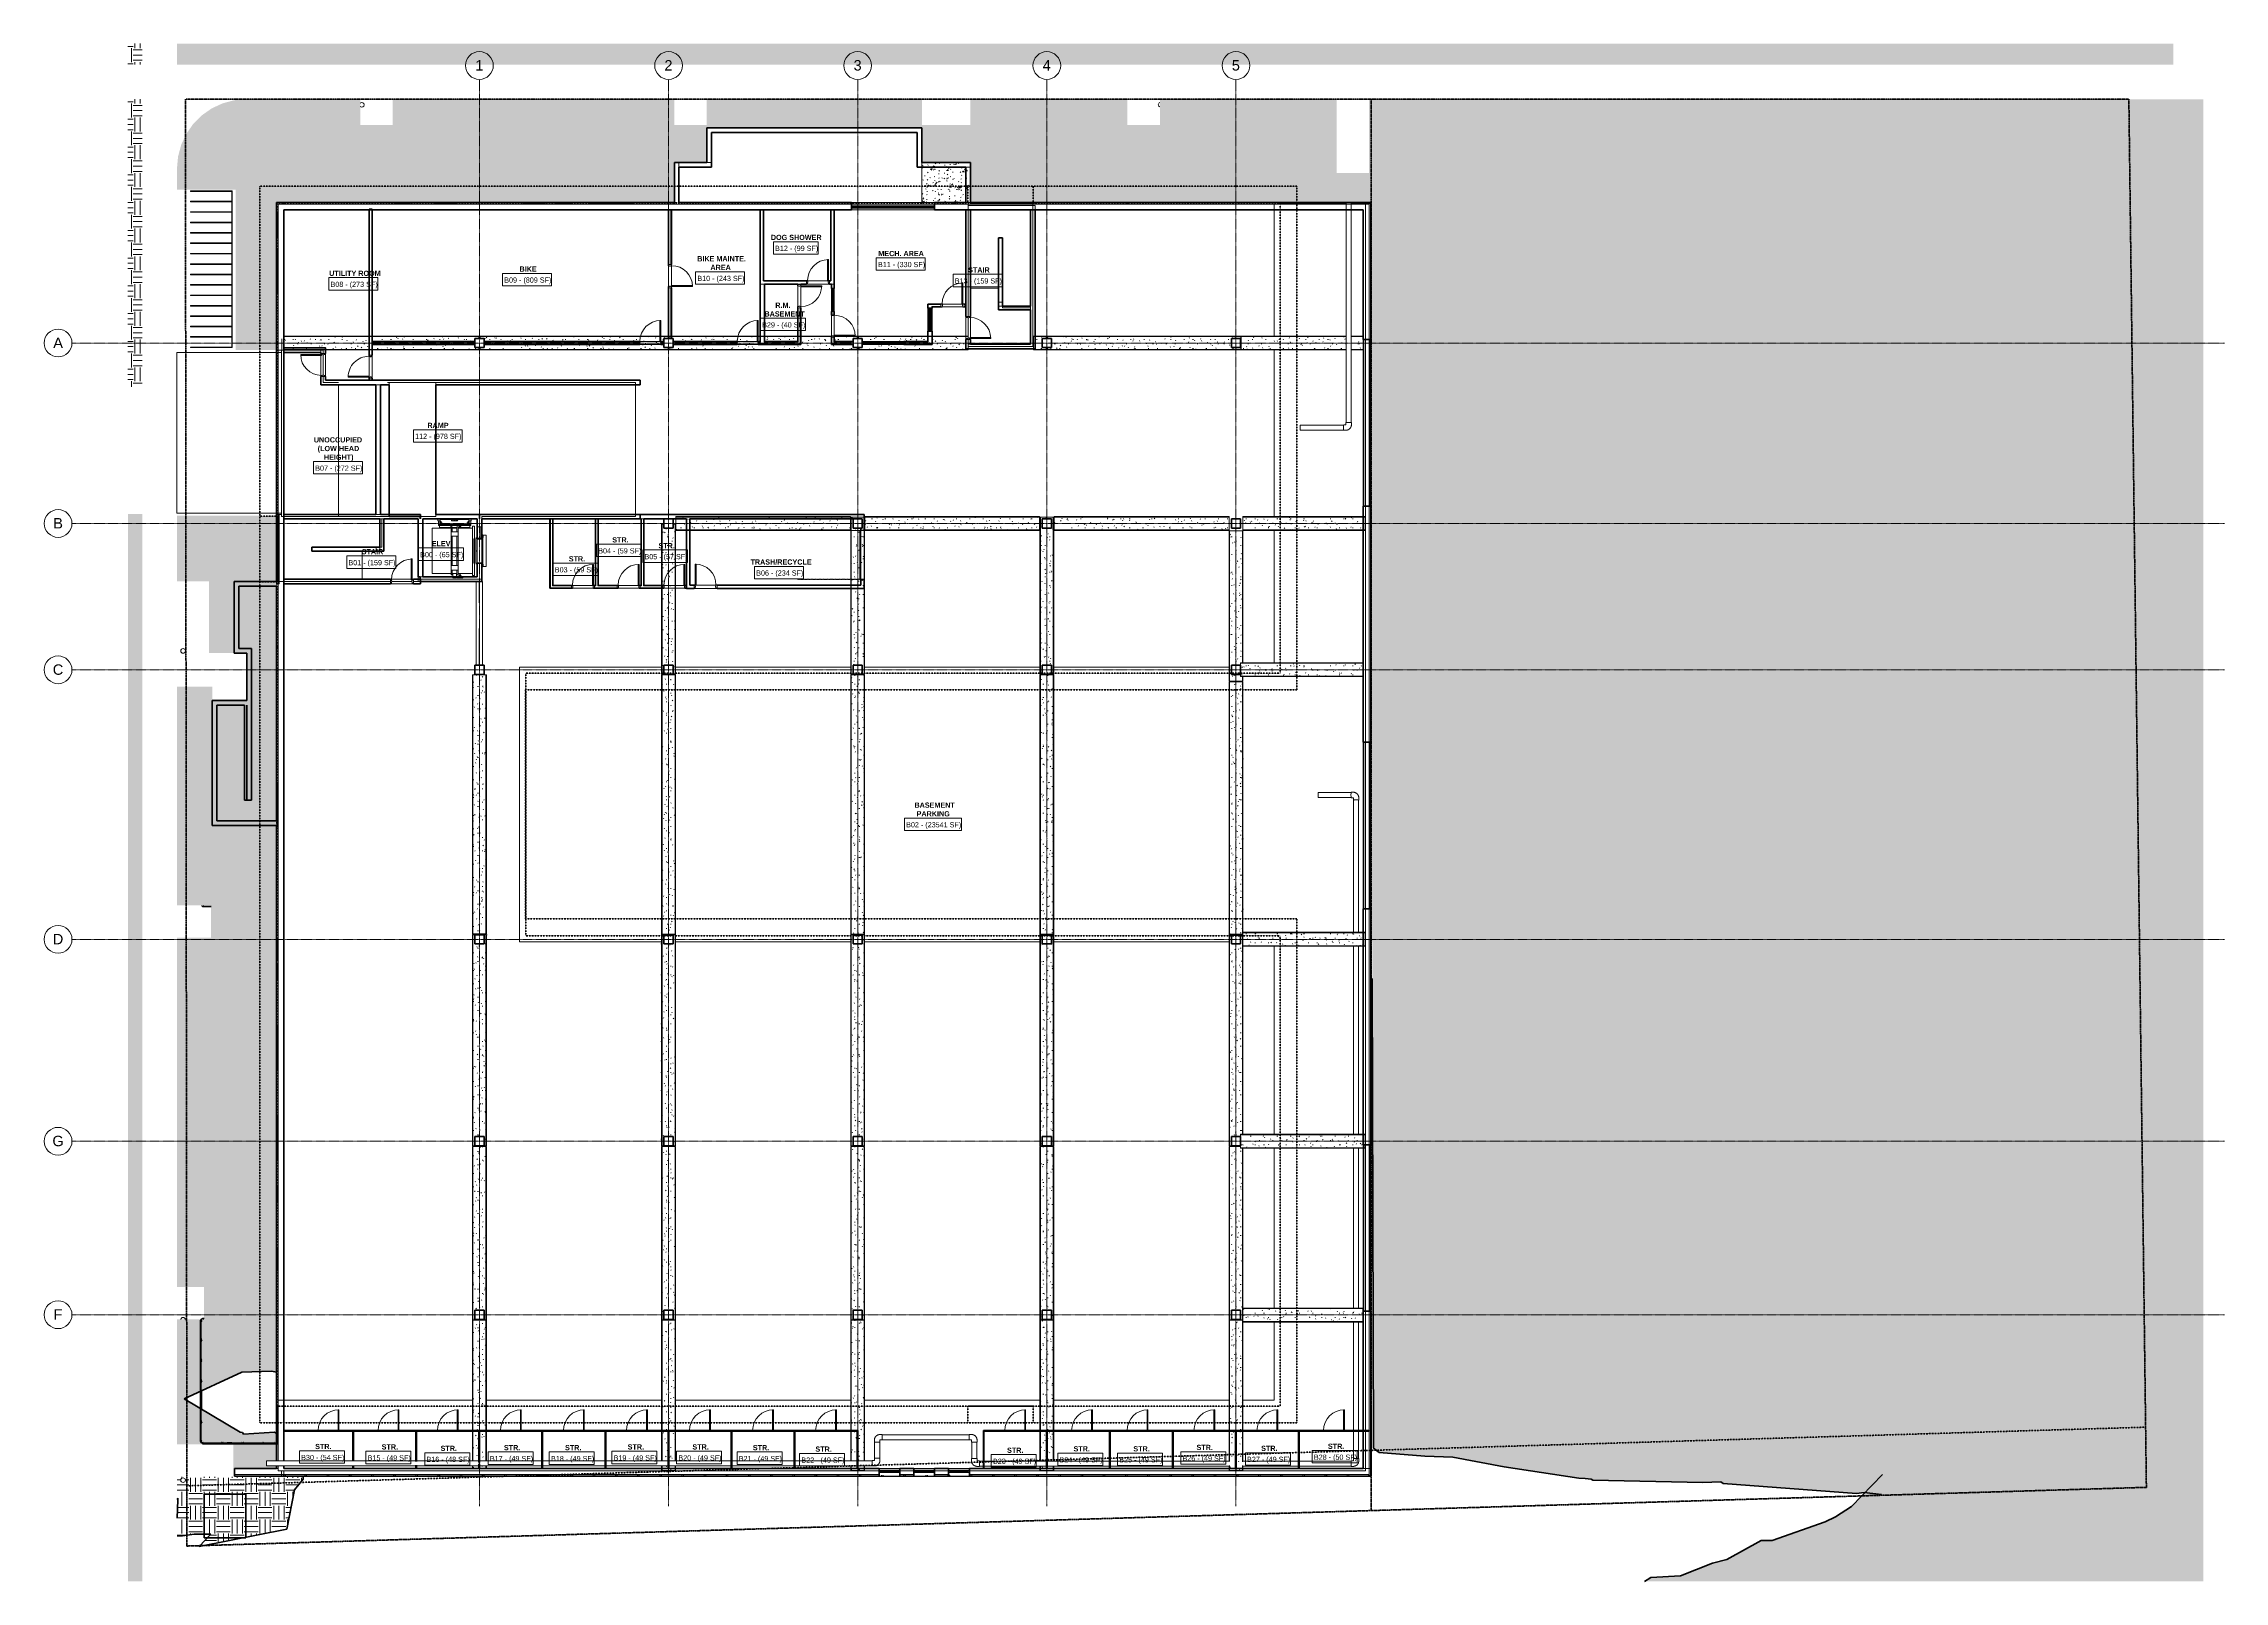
# Model space of a CAD drawing. Header units: inches. Extents: x -4235 to -464, y 9706 to 12365.
import ezdxf

# ---------------------------------------------------------------- set-up
doc = ezdxf.new("R2010")
doc.units = ezdxf.units.IN
doc.header["$MEASUREMENT"] = 0
for name, pattern in [('Dash', [0.25, 0.125, -0.125]), ('Dash 1_16_', [0.125, 0.0625, -0.0625]), ('Double Dash 3_8_', [1, 0.375, -0.125, 0.125, -0.125, 0.125, -0.125]), ('Grid Line 1_2_', [0.875, 0.5, -0.125, 0.125, -0.125]), ('Oculto', [0.28125, 0.1875, -0.09375])]:
    doc.linetypes.add(name, pattern=pattern)
for name, color, linetype, lineweight in [('0-1', 7, 'Continuous', 5), ('0-2', 250, 'Continuous', 50), ('0-3', 7, 'Continuous', 9), ('A-AREA-IDEN', 2, 'Continuous', 9), ('A-DOOR-1', 90, 'Continuous', 20), ('A-DOOR-2', 7, 'Continuous', 9), ('A-DOOR-FRAM-1', 90, 'Continuous', 20), ('A-DOOR-HDLN-1', 170, 'Dash', 13), ('A-FLOR-1', 254, 'Continuous', 9), ('A-FLOR-2', 7, 'Continuous', 9), ('A-FLOR-3', 50, 'Continuous', 9), ('A-FLOR-4', 250, 'Continuous', 50), ('A-FLOR-5', 192, 'Continuous', 9), ('A-FLOR-6', 192, 'Continuous', 50), ('A-FLOR-MCUT-1', 10, 'Continuous', 13), ('A-FLOR-PATT-1', 9, 'Continuous', 9), ('A-GENM-1', 7, 'Continuous', 9), ('A-GENM-2', 254, 'Continuous', 9), ('A-GENM-3', 50, 'Continuous', 9), ('A-GENM-4', 250, 'Continuous', 50), ('A-GLAZ-CURT', 52, 'Continuous', 9), ('A-GLAZ-CURT-1', 52, 'Continuous', 50), ('A-GLAZ-CWMG', 51, 'Continuous', 9), ('A-GLAZ-CWMG-1', 254, 'Continuous', 9), ('A-GLAZ-CWMG-2', 7, 'Continuous', 9), ('A-GLAZ-CWMG-3', 250, 'Continuous', 50), ('A-GLAZ-CWMG-4', 51, 'Continuous', 50), ('A-WALL', 113, 'Continuous', 13), ('A-WALL-1', 10, 'Continuous', 13), ('A-WALL-2', 250, 'Continuous', 50), ('A-WALL-3', 50, 'Continuous', 9), ('A-WALL-4', 254, 'Continuous', 9), ('A-WALL-5', 7, 'Continuous', 9), ('A-WALL-6', 113, 'Continuous', 9), ('C-PROP-LINE', 91, 'Double Dash 3_8_', 50), ('C-PROP-LINE-1', 91, 'Dash 1_16_', 50), ('C-TOPO-1', 9, 'Continuous', 9), ('C-TOPO-2', 250, 'Continuous', 50), ('E-LITE-EQPM', 33, 'Continuous', 9), ('G-IMPT-1', 7, 'Continuous', 9), ('I-WALL-1', 250, 'Continuous', 50), ('I-WALL-2', 7, 'Continuous', 9), ('I-WALL-3', 50, 'Continuous', 9), ('I-WALL-4', 254, 'Continuous', 9), ('P-PIPE-1', 7, 'Continuous', 9), ('P-PIPE-2', 254, 'Continuous', 9), ('Q-SPCQ-1', 7, 'Continuous', 9), ('S-BEAM', 12, 'Continuous', 9), ('S-BEAM-1', 9, 'Continuous', 9), ('S-BEAM-2', 12, 'Oculto', 9), ('S-COLS', 52, 'Continuous', 9), ('S-COLS-1', 52, 'Continuous', 50), ('S-FNDN-1', 250, 'Continuous', 50), ('S-FNDN-2', 7, 'Continuous', 9), ('S-FNDN-3', 50, 'Continuous', 9), ('S-FNDN-4', 254, 'Continuous', 9), ('S-FNDN-5', 32, 'Continuous', 50), ('S-FNDN-6', 32, 'Continuous', 9), ('S-GRID-1', 1, 'Grid Line 1_2_', 9), ('S-GRID-IDEN', 1, 'Continuous', 9)]:
    doc.layers.add(name, color=color, linetype=linetype, lineweight=lineweight)
doc.styles.add('Arial', font='arial.ttf', dxfattribs={"height": 18})
doc.styles.add('Century Gothic', font='ufonts.com_century-gothic.ttf', dxfattribs={"height": 9})
doc.styles.add('Century Gothic_B', font='GOTHICB.TTF', dxfattribs={"height": 9})
pattern_1 = [(0, (0, 0), (24, 24), [24, -24]), (0, (0, 9), (24, 24), [24, -24]), (0, (0, 18), (24, 24), [24, -24]), (90, (3, 21), (-24, 24), [24, -24]), (90, (12, 21), (-24, 24), [24, -24]), (90, (21, 21), (-24, 24), [24, -24])]
pattern_2 = [(0, (0, 0), (30.72, 7.68), [1.267, -21.773, 1.267, -21.773, -122.88]), (0, (0, 0), (30.72, 7.68), [-46.08, 1.267, -44.813, 1.267, -21.773, -53.76]), (0, (0, 0), (30.72, 7.68), [-115.2, 1.267, -14.093, 1.267, -37.133]), (120, (11.52, 3.84), (-22.011075, 22.7643004), [1.267, -21.773, 1.267, -21.773, -122.88]), (120, (11.52, 3.84), (-22.011075, 22.7643004), [-46.08, 1.267, -44.813, 1.267, -21.773, -53.76]), (120, (11.52, 3.84), (-22.011075, 22.7643004), [-115.2, 1.267, -14.093, 1.267, -37.133]), (240, (15.36, 19.2), (-8.708925, -30.4443004), [1.267, -21.773, 1.267, -21.773, -122.88]), (240, (15.36, 19.2), (-8.708925, -30.4443004), [-46.08, 1.267, -44.813, 1.267, -21.773, -53.76]), (240, (15.36, 19.2), (-8.708925, -30.4443004), [-115.2, 1.267, -14.093, 1.267, -37.133])]
pattern_3 = [(0, (0, 5743.201), (30.72, 5.431), [1.267, -21.773, 1.267, -21.773, -122.88]), (0, (0, 5743.201), (30.72, 5.431), [-46.08, 1.267, -44.813, 1.267, -21.773, -53.76]), (0, (0, 5743.201), (30.72, 5.431), [-115.2, 1.267, -14.093, 1.267, -37.133]), (129.232, (11.52, 5745.916), (-19.350573, 12.838379), [1.002, -17.213, 1.002, -17.213, -97.145]), (129.232, (11.52, 5745.916), (-19.350573, 12.838379), [-36.429, 1.002, -35.428, 1.002, -17.213, -42.501]), (129.232, (11.52, 5745.916), (-19.350573, 12.838379), [-91.074, 1.002, -11.141, 1.002, -29.356]), (230.768, (15.36, 5756.777), (-11.3700044, -24.785848), [1.002, -17.213, 1.002, -17.213, -97.145]), (230.768, (15.36, 5756.777), (-11.3700044, -24.785848), [-36.429, 1.002, -35.428, 1.002, -17.213, -42.501]), (230.768, (15.36, 5756.777), (-11.3700044, -24.785848), [-91.074, 1.002, -11.141, 1.002, -29.356])]
pattern_4 = [(0, (0, 5791.988), (30.72, 5.431), [1.267, -21.773, 1.267, -21.773, -122.88]), (0, (0, 5791.988), (30.72, 5.431), [-46.08, 1.267, -44.813, 1.267, -21.773, -53.76]), (0, (0, 5791.988), (30.72, 5.431), [-115.2, 1.267, -14.093, 1.267, -37.133]), (129.232, (11.52, 5794.704), (-19.350573, 12.838379), [1.002, -17.213, 1.002, -17.213, -97.145]), (129.232, (11.52, 5794.704), (-19.350573, 12.838379), [-36.429, 1.002, -35.428, 1.002, -17.213, -42.501]), (129.232, (11.52, 5794.704), (-19.350573, 12.838379), [-91.074, 1.002, -11.141, 1.002, -29.356]), (230.768, (15.36, 5805.565), (-11.3700044, -24.785848), [1.002, -17.213, 1.002, -17.213, -97.145]), (230.768, (15.36, 5805.565), (-11.3700044, -24.785848), [-36.429, 1.002, -35.428, 1.002, -17.213, -42.501]), (230.768, (15.36, 5805.565), (-11.3700044, -24.785848), [-91.074, 1.002, -11.141, 1.002, -29.356])]

# ---------------------------------------------------------------- blocks, each defined once
blk = doc.blocks.new('Parking_Stall_Multiple - BIKE PARKING-1367944-BACKGROUND - RCP - BASEMENT FLOOR')
at = {"layer": 'A-GENM-1'}
for p, q in [((0, -19), (0, 0)), ((0, 0), (72, 0)), ((72, 0), (72, -1)), ((0, -37), (0, -18)), ((0, -18), (72, -18)), ((72, -19), (0, -19)), ((0, -55), (0, -36)), ((0, -36), (72, -36)), ((72, -37), (0, -37)), ((72, -1), (1, -1)), ((1, -1), (1, -18)), ((1, -18), (72, -18)), ((72, -19), (1, -19)), ((1, -19), (1, -36)), ((1, -36), (72, -36)), ((72, -37), (1, -37)), ((1, -37), (1, -54)), ((72, -18), (72, -19)), ((72, -18), (72, -19)), ((72, -36), (72, -37)), ((72, -36), (72, -37)), ((0, -73), (0, -54)), ((0, -54), (72, -54)), ((72, -55), (0, -55)), ((0, -91), (0, -72)), ((0, -72), (72, -72)), ((72, -73), (0, -73)), ((1, -54), (72, -54)), ((72, -55), (1, -55)), ((1, -55), (1, -72)), ((1, -72), (72, -72)), ((72, -73), (1, -73)), ((1, -73), (1, -90)), ((72, -54), (72, -55)), ((72, -54), (72, -55)), ((72, -72), (72, -73)), ((72, -72), (72, -73)), ((0, -109), (0, -90)), ((0, -90), (72, -90)), ((72, -91), (0, -91)), ((0, -127), (0, -108)), ((0, -108), (72, -108)), ((72, -109), (0, -109)), ((1, -90), (72, -90)), ((72, -91), (1, -91)), ((1, -91), (1, -108)), ((1, -108), (72, -108)), ((72, -109), (1, -109)), ((1, -109), (1, -126)), ((72, -90), (72, -91)), ((72, -90), (72, -91)), ((72, -108), (72, -109)), ((72, -108), (72, -109)), ((0, -145), (0, -126)), ((0, -126), (72, -126)), ((72, -127), (0, -127)), ((0, -163), (0, -144)), ((0, -144), (72, -144)), ((72, -145), (0, -145)), ((1, -126), (72, -126)), ((72, -127), (1, -127)), ((1, -127), (1, -144)), ((1, -144), (72, -144)), ((72, -145), (1, -145)), ((1, -145), (1, -162)), ((72, -126), (72, -127)), ((72, -126), (72, -127)), ((72, -144), (72, -145)), ((72, -144), (72, -145)), ((0, -181), (0, -162)), ((0, -162), (72, -162)), ((72, -163), (0, -163)), ((0, -199), (0, -180)), ((0, -180), (72, -180)), ((72, -181), (0, -181)), ((1, -162), (72, -162)), ((72, -163), (1, -163)), ((1, -163), (1, -180)), ((1, -180), (72, -180)), ((72, -181), (1, -181)), ((1, -181), (1, -198)), ((72, -162), (72, -163)), ((72, -162), (72, -163)), ((72, -180), (72, -181)), ((72, -180), (72, -181)), ((0, -217), (0, -198)), ((0, -198), (72, -198)), ((72, -199), (0, -199)), ((0, -235), (0, -216)), ((0, -216), (72, -216)), ((72, -217), (0, -217)), ((1, -198), (72, -198)), ((72, -199), (1, -199)), ((1, -199), (1, -216)), ((1, -216), (72, -216)), ((72, -217), (1, -217)), ((1, -217), (1, -234)), ((72, -198), (72, -199)), ((72, -198), (72, -199)), ((72, -216), (72, -217)), ((72, -216), (72, -217)), ((0, -253), (0, -234)), ((0, -234), (72, -234)), ((72, -235), (0, -235)), ((0, -271), (0, -252)), ((0, -252), (72, -252)), ((72, -253), (0, -253)), ((1, -234), (72, -234)), ((72, -235), (1, -235)), ((1, -235), (1, -252)), ((1, -252), (72, -252)), ((72, -253), (1, -253)), ((1, -253), (1, -270)), ((72, -234), (72, -235)), ((72, -234), (72, -235)), ((72, -252), (72, -253)), ((72, -252), (72, -253)), ((72, -271), (0, -271)), ((1, -270), (72, -270)), ((72, -270), (72, -271))]:
    blk.add_line(p, q, dxfattribs=at)
blk = doc.blocks.new('CTR  - Topography_rvt-1-BACKGROUND - RCP - BASEMENT FLOOR')
at = {"layer": 'C-TOPO-1'}
h = blk.add_hatch(dxfattribs=at)
h.set_pattern_fill('FP_1', color=256, style=0, pattern_type=2)
h.set_pattern_definition(pattern_1)
h.paths.add_polyline_path([(-4064.2, 12328.6), (-4064.2, 12364.8), (-4089, 12364.8), (-4089, 12328.6), (-4082.4, 12328.6)], flags=0)
h = blk.add_hatch(dxfattribs=at)
h.set_pattern_fill('FP_1', color=256, style=0, pattern_type=2)
h.set_pattern_definition(pattern_1)
h.paths.add_polyline_path([(-2626, 12328.6), (-552.8, 12328.6), (-552.8, 12364.8), (-4004.2, 12364.8), (-4004.2, 12328.6), (-2743.5, 12328.6)], flags=0)
h = blk.add_hatch(dxfattribs=at)
h.set_pattern_fill('FP_1', color=256, style=0, pattern_type=2)
h.set_pattern_definition(pattern_1)
h.paths.add_polyline_path([(-4089, 11771.4), (-4064.2, 11771.4), (-4064.2, 12268.6), (-4089, 12268.6), (-4089, 11771.8)], flags=0)
h = blk.add_hatch(dxfattribs=at)
h.set_pattern_fill('FP_1', color=256, style=0, pattern_type=2)
h.set_pattern_definition(pattern_1)
h.paths.add_polyline_path([(-1126.6, 9706.2), (-501, 9706.2), (-501, 12268.8), (-1943.3, 12268.8), (-1943.3, 12141.4), (-1999.3, 12141.4), (-1999.3, 12268.8), (-2304.9, 12268.8), (-2304.9, 12224.4), (-2360.9, 12224.4), (-2360.9, 12268.8), (-2632.3, 12268.8), (-2632.3, 12224.4), (-2716.3, 12224.4), (-2716.3, 12268.8), (-3088.3, 12268.8), (-3088.3, 12224.4), (-3144.3, 12224.4), (-3144.3, 12268.8), (-3631.3, 12268.8), (-3631.3, 12224.4), (-3687.3, 12224.4), (-3687.3, 12268.8), (-3884.2, 12268.8), (-3905, 12267), (-3925.2, 12261.6), (-3944.2, 12252.8), (-3961.3, 12240.8), (-3976.1, 12226), (-3988.1, 12208.8), (-3996.9, 12189.9), (-4002.3, 12169.7), (-4004.2, 12148.8), (-4004.2, 12112.6), (-3902.7, 12112.6), (-3902.7, 11835.2), (-3832.3, 11835.2), (-3832.3, 12090.2), (-3144.3, 12090.2), (-3144.3, 12159.2), (-3088.3, 12159.2), (-3088.3, 12219.2), (-2716.3, 12219.2), (-2716.3, 12159.2), (-2632.3, 12159.2), (-2632.3, 12090.2), (-1940.3, 12090.2), (-1940.3, 12087.2), (-626.7, 12087.2), (-626.7, 9891.2), (-1055.4, 9891.2), (-1055.7, 9890.9), (-1109.4, 9835.8), (-1136.8, 9817.8), (-1154.9, 9809.4), (-1246.4, 9776.6), (-1265.5, 9776.6), (-1324.9, 9744.2), (-1349.6, 9737.5), (-1404.6, 9715.8), (-1456, 9713), (-1466.9, 9706.2), (-1144.1, 9706.2)], flags=0)
h = blk.add_hatch(dxfattribs=at)
h.set_pattern_fill('FP_1', color=256, style=0, pattern_type=2)
h.set_pattern_definition(pattern_1)
h.paths.add_polyline_path([(-1057.4, 9856.3), (-626.7, 9891.2), (-626.7, 12087.2), (-1941.3, 12087.2), (-1937.1, 10537), (-1935.4, 9936.6), (-1926, 9929.2), (-1846.5, 9922.8), (-1798.1, 9921), (-1709.9, 9904), (-1580.7, 9884.6), (-1569.7, 9883.8), (-1559.5, 9883), (-1556.3, 9881.4), (-1366, 9877.2), (-1335.3, 9878.5), (-1331, 9875.2), (-1100.3, 9857.9), (-1087.3, 9859.6)], flags=0)
h = blk.add_hatch(dxfattribs=at)
h.set_pattern_fill('FP_1', color=256, style=0, pattern_type=2)
h.set_pattern_definition(pattern_1)
h.paths.add_polyline_path([(-4089, 9706.2), (-4064.2, 9706.2), (-4064.2, 11551.6), (-4089, 11551.6), (-4089, 9707.1)], flags=0)
h = blk.add_hatch(dxfattribs=at)
h.set_pattern_fill('FP_1', color=256, style=0, pattern_type=2)
h.set_pattern_definition(pattern_1)
h.paths.add_polyline_path([(-3856.6, 9901.2), (-3832.3, 9901.2), (-3832.3, 9906.1), (-3849.7, 9906.1), (-3849.7, 9906.6), (-3849.6, 9914.6), (-3832.3, 9914.6), (-3832.3, 9962.1), (-3835.7, 9963.9), (-3889, 9960.9), (-3891, 9963.8), (-3895.2, 9963.9), (-3991.6, 10021.9), (-3892.1, 10068), (-3840.6, 10069.5), (-3832.3, 10067.8), (-3832.3, 11548.6), (-4004.2, 11548.6), (-4004.2, 11435), (-3949.1, 11435), (-3949.1, 11311), (-3883.3, 11311), (-3883.3, 11231.1), (-3943.3, 11231.1), (-3943.3, 11253), (-4004.2, 11253), (-4004.2, 10875), (-3945.2, 10875), (-3945.2, 10819), (-4004.2, 10819), (-4004.2, 10215.2), (-3957.2, 10215.2), (-3957.2, 10159.2), (-4004.2, 10159.2), (-4004.2, 9943.2), (-3917.3, 9943.2), (-3917.3, 9947.2), (-3909.3, 9947.2), (-3909.3, 9943.2), (-3906.6, 9943.2), (-3906.6, 9901.2), (-3864.7, 9901.2)], flags=0)
h = blk.add_hatch(dxfattribs=at)
h.set_pattern_fill('FP_1', color=256, style=0, pattern_type=2)
h.set_pattern_definition(pattern_1)
h.paths.add_polyline_path([(-3965.6, 9766.7), (-3814.4, 9796.6), (-3800.8, 9864.5), (-3786.1, 9883.1), (-3786.1, 9888.2), (-3906.6, 9888.2), (-3906.6, 9887.2), (-4004, 9887.2), (-4004, 9847.6), (-4002.9, 9850.3), (-4004, 9815.7), (-4004, 9785.2), (-3994.9, 9785.2), (-3974.2, 9787.9), (-3945.9, 9787.9)], flags=0)
h.paths.add_polyline_path([(-3993.7, 9877.2), (-3994.8, 9877.4), (-3995.7, 9877.7), (-3996.5, 9878.4), (-3997.2, 9879.2), (-3997.6, 9880.2), (-3997.7, 9881.2), (-3997.6, 9882.2), (-3997.2, 9883.2), (-3996.5, 9884), (-3995.7, 9884.7), (-3994.8, 9885.1), (-3993.7, 9885.2), (-3992.6, 9885), (-3991.7, 9884.7), (-3990.9, 9884), (-3990.3, 9883.2), (-3989.9, 9882.2), (-3989.7, 9881.2), (-3989.9, 9880.2), (-3990.3, 9879.2), (-3990.9, 9878.4), (-3991.7, 9877.7), (-3992.7, 9877.3)], flags=0)
at = {"layer": 'C-TOPO-2'}
for p, q in [((-1935.4, 9936.6), (-1937.7, 10748.5)), ((-3991.6, 10021.9), (-3892.1, 10068)), ((-3892.1, 10068), (-3840.6, 10069.5)), ((-3840.6, 10069.5), (-3832.3, 10067.8)), ((-3895.2, 9963.9), (-3991.6, 10021.9)), ((-3891, 9963.8), (-3895.2, 9963.9)), ((-3889, 9960.9), (-3891, 9963.8)), ((-3835.7, 9963.9), (-3889, 9960.9)), ((-3832.3, 9962.1), (-3835.7, 9963.9)), ((-1926, 9929.2), (-1935.4, 9936.6)), ((-1846.9, 9922.8), (-1926, 9929.2)), ((-1798.1, 9921), (-1846.9, 9922.8)), ((-1709.9, 9904), (-1798.1, 9921)), ((-3786.1, 9883.1), (-3800.8, 9864.5)), ((-3786.1, 9888.2), (-3786.1, 9883.1)), ((-1580.7, 9884.6), (-1709.9, 9904)), ((-1569.7, 9883.8), (-1580.7, 9884.6)), ((-1559.5, 9883), (-1569.7, 9883.8)), ((-1556.3, 9881.4), (-1559.5, 9883)), ((-1366, 9877.2), (-1556.3, 9881.4)), ((-1335.3, 9878.5), (-1366, 9877.2)), ((-1331, 9875.2), (-1335.3, 9878.5)), ((-1109.4, 9835.8), (-1055.7, 9890.9)), ((-1055.7, 9890.9), (-1055.4, 9891.2)), ((-4002.9, 9850.3), (-4004, 9847.6)), ((-4004, 9815.7), (-4003, 9847.1)), ((-4003, 9847.3), (-4002.9, 9850.3)), ((-4003, 9847.1), (-4003, 9847.3)), ((-3800.8, 9864.5), (-3814.4, 9796.6)), ((-1100.3, 9857.9), (-1331, 9875.2)), ((-1087.3, 9859.6), (-1100.3, 9857.9)), ((-1057.4, 9856.3), (-1087.3, 9859.6)), ((-1246.4, 9776.6), (-1154.9, 9809.4)), ((-1154.9, 9809.4), (-1136.8, 9817.8)), ((-1136.8, 9817.8), (-1109.4, 9835.8)), ((-3994.9, 9785.2), (-4004, 9785.2)), ((-3974.2, 9787.9), (-3994.9, 9785.2)), ((-3945.9, 9787.9), (-3974.2, 9787.9)), ((-3814.4, 9796.6), (-3965.6, 9766.7)), ((-3965.6, 9766.7), (-3945.9, 9787.9)), ((-1324.9, 9744.2), (-1265.5, 9776.6)), ((-1265.5, 9776.6), (-1246.4, 9776.6)), ((-1404.6, 9715.8), (-1349.6, 9737.5)), ((-1349.6, 9737.5), (-1324.9, 9744.2)), ((-1466.9, 9706.2), (-1456, 9713)), ((-1456, 9713), (-1404.6, 9715.8))]:
    blk.add_line(p, q, dxfattribs=at)
at = {"layer": '0-2', "rotation": 180}
blk.add_blockref('Parking_Stall_Multiple - BIKE PARKING-1367944-BACKGROUND - RCP - BASEMENT FLOOR', (-3908.6, 11839.2), dxfattribs=at)
blk = doc.blocks.new('HOLLOW METAL - COMMON_3-0 x 7-0 - HM DOOR-2191985-BACKGROUND - RCP - BASEMENT FLOOR')
at = {"layer": 'A-DOOR-1'}
for p, q in [((18, 39.125), (16.25, 39.125)), ((16.25, 39.125), (16.25, 3.125)), ((18, 3.125), (18, 39.125)), ((16.25, 3.125), (18, 3.125))]:
    blk.add_line(p, q, dxfattribs=at)
at = {"layer": 'A-DOOR-2'}
blk.add_arc((18, 3.125), 36, 90, 180, dxfattribs=at)
at = {"layer": 'A-DOOR-FRAM-1'}
for p, q in [((-18, 3.125), (-20, 3.125)), ((-20, 3.125), (-20, -2.625)), ((-18, 1.1875), (-18, 3.125)), ((-17.375, 1.1875), (-18, 1.1875)), ((-17.375, -0.6875), (-17.375, 1.1875)), ((18, 1.1875), (17.375, 1.1875)), ((17.375, 1.1875), (17.375, -0.6875)), ((18, 3.125), (18, 1.1875)), ((20, 3.125), (18, 3.125)), ((20, -2.625), (20, 3.125)), ((-20, -2.625), (-18, -2.625)), ((-18, -2.625), (-18, -0.6875)), ((-18, -0.6875), (-17.375, -0.6875)), ((17.375, -0.6875), (18, -0.6875)), ((18, -0.6875), (18, -2.625)), ((18, -2.625), (20, -2.625))]:
    blk.add_line(p, q, dxfattribs=at)
blk = doc.blocks.new('HOLLOW METAL - COMMON_3-0 x 7-0 - HM DOOR-2191987-BACKGROUND - RCP - BASEMENT FLOOR')
at = {"layer": 'A-DOOR-1'}
for p, q in [((16.25, -3.1875), (18, -3.1875)), ((16.25, -39.1875), (16.25, -3.1875)), ((18, -3.1875), (18, -39.1875)), ((18, -39.1875), (16.25, -39.1875))]:
    blk.add_line(p, q, dxfattribs=at)
at = {"layer": 'A-DOOR-2'}
blk.add_arc((18, -3.1875), 36, 180, 270, dxfattribs=at)
at = {"layer": 'A-DOOR-FRAM-1'}
for p, q in [((-20, 2.5625), (-18, 2.5625)), ((-20, -3.1875), (-20, 2.5625)), ((-18, 2.5625), (-18, 0.625)), ((-18, 0.625), (-17.375, 0.625)), ((-17.375, 0.625), (-17.375, -1.25)), ((17.375, 0.625), (18, 0.625)), ((17.375, -1.25), (17.375, 0.625)), ((18, 2.5625), (20, 2.5625)), ((18, 0.625), (18, 2.5625)), ((20, 2.5625), (20, -3.1875)), ((-18, -3.1875), (-20, -3.1875)), ((-18, -1.25), (-18, -3.1875)), ((-17.375, -1.25), (-18, -1.25)), ((18, -1.25), (17.375, -1.25)), ((18, -3.1875), (18, -1.25)), ((20, -3.1875), (18, -3.1875))]:
    blk.add_line(p, q, dxfattribs=at)
blk = doc.blocks.new('HOLLOW METAL - COMMON_3-0 x 7-0 - HM DOOR-2191988-BACKGROUND - RCP - BASEMENT FLOOR')
at = {"layer": 'A-DOOR-1'}
for p, q in [((16.25, -3.5625), (18, -3.5625)), ((16.25, -39.5625), (16.25, -3.5625)), ((18, -3.5625), (18, -39.5625)), ((18, -39.5625), (16.25, -39.5625))]:
    blk.add_line(p, q, dxfattribs=at)
at = {"layer": 'A-DOOR-2'}
blk.add_arc((18, -3.5625), 36, 180, 270, dxfattribs=at)
at = {"layer": 'A-DOOR-FRAM-1'}
for p, q in [((-20, 2.1875), (-18, 2.1875)), ((-20, -3.5625), (-20, 2.1875)), ((-18, 2.1875), (-18, 0.25)), ((-18, 0.25), (-17.375, 0.25)), ((-17.375, 0.25), (-17.375, -1.625)), ((17.375, 0.25), (18, 0.25)), ((17.375, -1.625), (17.375, 0.25)), ((18, 2.1875), (20, 2.1875)), ((18, 0.25), (18, 2.1875)), ((20, 2.1875), (20, -3.5625)), ((-18, -3.5625), (-20, -3.5625)), ((-18, -1.625), (-18, -3.5625)), ((-17.375, -1.625), (-18, -1.625)), ((18, -1.625), (17.375, -1.625)), ((18, -3.5625), (18, -1.625)), ((20, -3.5625), (18, -3.5625))]:
    blk.add_line(p, q, dxfattribs=at)
blk = doc.blocks.new('HOLLOW METAL - COMMON_3-0 x 7-0 - HM DOOR-2191986-BACKGROUND - RCP - BASEMENT FLOOR')
at = {"layer": 'A-DOOR-1'}
for p, q in [((18, 39.5625), (16.25, 39.5625)), ((16.25, 39.5625), (16.25, 3.5625)), ((18, 3.5625), (18, 39.5625)), ((16.25, 3.5625), (18, 3.5625))]:
    blk.add_line(p, q, dxfattribs=at)
at = {"layer": 'A-DOOR-2'}
blk.add_arc((18, 3.5625), 36, 90, 180, dxfattribs=at)
at = {"layer": 'A-DOOR-FRAM-1'}
for p, q in [((-18, 3.5625), (-20, 3.5625)), ((-20, 3.5625), (-20, -2.1875)), ((-18, 1.625), (-18, 3.5625)), ((-17.375, 1.625), (-18, 1.625)), ((-17.375, -0.25), (-17.375, 1.625)), ((18, 1.625), (17.375, 1.625)), ((17.375, 1.625), (17.375, -0.25)), ((18, 3.5625), (18, 1.625)), ((20, 3.5625), (18, 3.5625)), ((20, -2.1875), (20, 3.5625)), ((-20, -2.1875), (-18, -2.1875)), ((-18, -2.1875), (-18, -0.25)), ((-18, -0.25), (-17.375, -0.25)), ((17.375, -0.25), (18, -0.25)), ((18, -0.25), (18, -2.1875)), ((18, -2.1875), (20, -2.1875))]:
    blk.add_line(p, q, dxfattribs=at)
blk = doc.blocks.new('OVERHEAD GARAGE DOOR - one-2198361-BACKGROUND - RCP - BASEMENT FLOOR')
at = {"layer": 'A-DOOR-1'}
for p, q in [((42, -2.9375), (-42, -2.9375)), ((-42, -2.9375), (-42, -4.4375)), ((-42, -4.4375), (42, -4.4375)), ((42, -4.4375), (42, -2.9375))]:
    blk.add_line(p, q, dxfattribs=at)
at = {"layer": 'A-DOOR-2'}
for p, q in [((-42, -2.9375), (-42, -3.5625)), ((-42, -2.9375), (42, -2.9375)), ((-42, -3.5625), (42, -3.5625)), ((42, -3.5625), (42, -2.9375))]:
    blk.add_line(p, q, dxfattribs=at)
at = {"layer": 'A-DOOR-FRAM-1'}
for p, q in [((-42, 2.6875), (-43, 2.6875)), ((-43, 2.6875), (-43, -2.9375)), ((-42, -2.9375), (-42, 2.6875)), ((42, 2.6875), (42, -2.9375)), ((43, 2.6875), (42, 2.6875)), ((43, -2.9375), (43, 2.6875)), ((-43, -2.9375), (-42, -2.9375)), ((42, -2.9375), (43, -2.9375))]:
    blk.add_line(p, q, dxfattribs=at)
at = {"layer": 'A-DOOR-HDLN-1'}
for p, q in [((-42.5, -112.4375), (-42.5, -2.9375)), ((-42, -4.4375), (-42, -112.4375)), ((42, -4.4375), (42, -112.4375)), ((42.5, -112.4375), (42.5, -2.9375)), ((-42, -112.4375), (-42.5, -112.4375)), ((42, -112.4375), (42.5, -112.4375))]:
    blk.add_line(p, q, dxfattribs=at)
blk = doc.blocks.new('CHAINLINK GATE - CHAINLINK GATE-2199385-BACKGROUND - RCP - BASEMENT FLOOR')
at = {"layer": 'A-DOOR-2'}
for p, q in [((16.5, 36.5), (18, 36.5)), ((16.5, 0.5), (16.5, 36.5)), ((16.5, 0.5), (18, 0.5)), ((18, 0.5), (18, 36.5))]:
    blk.add_line(p, q, dxfattribs=at)
blk.add_arc((18, 0.5), 36, 90, 180, dxfattribs=at)
blk = doc.blocks.new('HOLLOW METAL - COMMON_3-0 x 7-0 - WD DOOR-2211292-BACKGROUND - RCP - BASEMENT FLOOR')
at = {"layer": 'A-DOOR-1'}
for p, q in [((16.25, -3.125), (18, -3.125)), ((16.25, -39.125), (16.25, -3.125)), ((18, -3.125), (18, -39.125)), ((18, -39.125), (16.25, -39.125))]:
    blk.add_line(p, q, dxfattribs=at)
at = {"layer": 'A-DOOR-2'}
blk.add_arc((18, -3.125), 36, 180, 270, dxfattribs=at)
at = {"layer": 'A-DOOR-FRAM-1'}
for p, q in [((-20, 2.625), (-18, 2.625)), ((-20, -3.125), (-20, 2.625)), ((-18, 2.625), (-18, 0.6875)), ((-18, 0.6875), (-17.375, 0.6875)), ((-17.375, 0.6875), (-17.375, -1.1875)), ((17.375, 0.6875), (18, 0.6875)), ((17.375, -1.1875), (17.375, 0.6875)), ((18, 2.625), (20, 2.625)), ((18, 0.6875), (18, 2.625)), ((20, 2.625), (20, -3.125)), ((-18, -3.125), (-20, -3.125)), ((-18, -1.1875), (-18, -3.125)), ((-17.375, -1.1875), (-18, -1.1875)), ((18, -1.1875), (17.375, -1.1875)), ((18, -3.125), (18, -1.1875)), ((20, -3.125), (18, -3.125))]:
    blk.add_line(p, q, dxfattribs=at)
blk = doc.blocks.new('Rectangular Mullion - Louver Frame-2233455-BACKGROUND - RCP - BASEMENT FLOOR')
at = {"layer": 'A-GLAZ-CWMG-1'}
blk.add_line((-2747.3, 11845.2), (-2747.3, 11849.2), dxfattribs=at)
at = {"layer": 'A-GLAZ-CWMG-2'}
for p, q in [((-2819.3, 11849.2), (-2747.3, 11849.2)), ((-2819.3, 11845.2), (-2747.3, 11845.2))]:
    blk.add_line(p, q, dxfattribs=at)
blk = doc.blocks.new('Rectangular Mullion - louver-2233453-BACKGROUND - RCP - BASEMENT FLOOR')
at = {"layer": 'A-GLAZ-CWMG-2'}
for p, q in [((-2817.3, 11848.1), (-2749.3, 11848.1)), ((-2817.3, 11848.1), (-2817.3, 11847.3)), ((-2749.3, 11847.3), (-2749.3, 11848.1))]:
    blk.add_line(p, q, dxfattribs=at)
at = {"layer": 'A-GLAZ-CWMG-3'}
for p, q in [((-2817.3, 11847.2), (-2817.3, 11847.3)), ((-2817.3, 11847.3), (-2749.3, 11847.3)), ((-2749.3, 11847.2), (-2817.3, 11847.2)), ((-2749.3, 11847.3), (-2749.3, 11847.2))]:
    blk.add_line(p, q, dxfattribs=at)
blk = doc.blocks.new('Rectangular Mullion - Louver Frame-2240105-BACKGROUND - RCP - BASEMENT FLOOR')
at = {"layer": 'A-GLAZ-CWMG-1'}
for p, q in [((-2868.3, 11941.6), (-2872.3, 11941.6)), ((-2872.3, 11901.6), (-2868.3, 11901.6))]:
    blk.add_line(p, q, dxfattribs=at)
at = {"layer": 'A-GLAZ-CWMG-2'}
for p, q in [((-2872.3, 11901.6), (-2872.3, 11941.6)), ((-2868.3, 11901.6), (-2868.3, 11941.6))]:
    blk.add_line(p, q, dxfattribs=at)
blk = doc.blocks.new('Rectangular Mullion - louver-2240103-BACKGROUND - RCP - BASEMENT FLOOR')
at = {"layer": 'A-GLAZ-CWMG-2'}
for p, q in [((-2870.4, 11939.6), (-2871.3, 11939.6)), ((-2871.3, 11903.6), (-2871.3, 11939.6)), ((-2871.3, 11903.6), (-2870.4, 11903.6))]:
    blk.add_line(p, q, dxfattribs=at)
at = {"layer": 'A-GLAZ-CWMG-3'}
for p, q in [((-2870.4, 11939.6), (-2870.3, 11939.6)), ((-2870.4, 11903.6), (-2870.4, 11939.6)), ((-2870.3, 11939.6), (-2870.3, 11903.6)), ((-2870.3, 11903.6), (-2870.4, 11903.6))]:
    blk.add_line(p, q, dxfattribs=at)
blk = doc.blocks.new('Elbow - PVC - Sch 40 - Standard-2236319-BACKGROUND - RCP - BASEMENT FLOOR')
at = {"layer": 'P-PIPE-1'}
for p, q in [((-2788.9, 9960.1), (-2784.9, 9960.1)), ((-2798.3, 9946.7), (-2798.3, 9950.7)), ((-2789, 9950.7), (-2789, 9946.7)), ((-2784.9, 9950.7), (-2788.9, 9950.7))]:
    blk.add_line(p, q, dxfattribs=at)
at = {"layer": 'P-PIPE-1', "flags": 128}
for points in [[(-2798.3, 9950.7), (-2798.3, 9951), (-2798.3, 9951.4), (-2798.3, 9951.8), (-2798.2, 9952.2), (-2798.2, 9952.5), (-2798.1, 9952.9), (-2798, 9953.3), (-2797.9, 9953.6), (-2797.7, 9954), (-2797.6, 9954.3), (-2797.5, 9954.7), (-2797.3, 9955), (-2797.1, 9955.3), (-2796.9, 9955.7), (-2796.7, 9956), (-2796.5, 9956.3), (-2796.3, 9956.6), (-2796, 9956.9), (-2795.8, 9957.1), (-2795.6, 9957.3)], [(-2795.6, 9957.3), (-2795.3, 9957.6), (-2795, 9957.8), (-2794.7, 9958.1), (-2794.4, 9958.3), (-2794.1, 9958.5), (-2793.8, 9958.7), (-2793.5, 9958.9), (-2793.2, 9959.1), (-2792.8, 9959.2), (-2792.5, 9959.4), (-2792.1, 9959.5), (-2791.8, 9959.6), (-2791.4, 9959.7), (-2791, 9959.8), (-2790.7, 9959.9), (-2790.3, 9960), (-2789.9, 9960), (-2789.6, 9960), (-2789.2, 9960.1), (-2788.9, 9960.1)], [(-2788.9, 9950.7), (-2788.9, 9950.7), (-2788.9, 9950.7), (-2788.9, 9950.7), (-2788.9, 9950.7), (-2788.9, 9950.7), (-2789, 9950.7), (-2789, 9950.7), (-2789, 9950.7), (-2789, 9950.7), (-2789, 9950.7), (-2789, 9950.7), (-2789, 9950.7), (-2789, 9950.7), (-2789, 9950.7), (-2789, 9950.7), (-2789, 9950.7), (-2789, 9950.7), (-2789, 9950.7), (-2789, 9950.7), (-2789, 9950.7)], [(-2789, 9950.7), (-2789, 9950.7), (-2789, 9950.7), (-2789, 9950.7), (-2789, 9950.7), (-2789, 9950.7), (-2789, 9950.7), (-2789, 9950.7), (-2789, 9950.7), (-2789, 9950.7), (-2789, 9950.7), (-2789, 9950.7), (-2789, 9950.7), (-2789, 9950.7), (-2789, 9950.7), (-2789, 9950.7), (-2789, 9950.7), (-2789, 9950.7), (-2789, 9950.7), (-2789, 9950.7), (-2789, 9950.7)]]:
    blk.add_lwpolyline(points, dxfattribs=at)
at = {"layer": 'P-PIPE-1'}
for centre, major_axis, start_param, end_param in [((-2784.9, 9955.4), (0, 4.69), 3.152008, 6.293601), ((-2793.7, 9946.7), (4.69, 0), 6.27277, 9.414362), ((-2793.7, 9946.7), (4.69, 0), 3.141593, 3.523602), ((-2793.7, 9946.7), (-4.69, 0), 2.758996, 3.131177)]:
    blk.add_ellipse(centre, major_axis=major_axis, ratio=0.010416, start_param=start_param, end_param=end_param, dxfattribs=at)
blk = doc.blocks.new('Elbow - PVC - Sch 40 - Standard-V1-BACKGROUND - RCP - BASEMENT FLOOR')
at = {"layer": 'P-PIPE-1'}
for p, q in [((-2634.4, 9960.1), (-2630.4, 9960.1)), ((-2630.4, 9950.7), (-2634.4, 9950.7)), ((-2630.4, 9946.7), (-2630.4, 9950.7)), ((-2621, 9950.7), (-2621, 9946.7))]:
    blk.add_line(p, q, dxfattribs=at)
at = {"layer": 'P-PIPE-1', "flags": 128}
for points in [[(-2630.4, 9960.1), (-2630, 9960.1), (-2629.6, 9960), (-2629.3, 9960), (-2628.9, 9959.9), (-2628.5, 9959.9), (-2628.1, 9959.8), (-2627.8, 9959.7), (-2627.4, 9959.6), (-2627.1, 9959.5), (-2626.7, 9959.3), (-2626.4, 9959.2), (-2626, 9959), (-2625.7, 9958.8), (-2625.4, 9958.6), (-2625.1, 9958.4), (-2624.8, 9958.2), (-2624.5, 9958), (-2624.2, 9957.7), (-2623.9, 9957.5), (-2623.7, 9957.3)], [(-2623.7, 9957.3), (-2623.5, 9957), (-2623.2, 9956.8), (-2623, 9956.5), (-2622.8, 9956.2), (-2622.5, 9955.9), (-2622.3, 9955.5), (-2622.1, 9955.2), (-2622, 9954.9), (-2621.8, 9954.5), (-2621.7, 9954.2), (-2621.5, 9953.8), (-2621.4, 9953.5), (-2621.3, 9953.1), (-2621.2, 9952.8), (-2621.1, 9952.4), (-2621.1, 9952), (-2621, 9951.6), (-2621, 9951.3), (-2621, 9950.9), (-2621, 9950.7)], [(-2630.4, 9950.7), (-2630.4, 9950.7), (-2630.4, 9950.7), (-2630.4, 9950.7), (-2630.4, 9950.7), (-2630.4, 9950.7), (-2630.4, 9950.7), (-2630.4, 9950.7), (-2630.4, 9950.7), (-2630.4, 9950.7), (-2630.4, 9950.7), (-2630.4, 9950.7), (-2630.4, 9950.7), (-2630.4, 9950.7), (-2630.4, 9950.7), (-2630.4, 9950.7), (-2630.4, 9950.7), (-2630.4, 9950.7), (-2630.4, 9950.7), (-2630.4, 9950.7), (-2630.4, 9950.7)], [(-2630.4, 9950.7), (-2630.4, 9950.7), (-2630.4, 9950.7), (-2630.4, 9950.7), (-2630.4, 9950.7), (-2630.4, 9950.7), (-2630.4, 9950.7), (-2630.4, 9950.7), (-2630.4, 9950.7), (-2630.4, 9950.7), (-2630.4, 9950.7), (-2630.4, 9950.7), (-2630.4, 9950.7), (-2630.4, 9950.7), (-2630.4, 9950.7), (-2630.4, 9950.7), (-2630.4, 9950.7), (-2630.4, 9950.7), (-2630.4, 9950.7), (-2630.4, 9950.7), (-2630.4, 9950.7)]]:
    blk.add_lwpolyline(points, dxfattribs=at)
at = {"layer": 'P-PIPE-1'}
for centre, major_axis, start_param, end_param in [((-2634.4, 9955.4), (0, 4.69), 3.131177, 6.27277), ((-2634.4, 9955.4), (0, 4.69), 0, 0.381965), ((-2634.4, 9955.4), (0, 4.69), 2.758996, 3.131177), ((-2625.7, 9946.7), (4.69, 0), 3.152008, 6.293601)]:
    blk.add_ellipse(centre, major_axis=major_axis, ratio=0.010416, start_param=start_param, end_param=end_param, dxfattribs=at)
blk = doc.blocks.new('Elbow - PVC - Sch 40 - Standard-V2-BACKGROUND - RCP - BASEMENT FLOOR')
at = {"layer": 'P-PIPE-1'}
for p, q in [((-2630.3, 9914.5), (-2630.3, 9918.5)), ((-2621, 9918.5), (-2621, 9914.5)), ((-2620.9, 9914.5), (-2616.9, 9914.5)), ((-2616.9, 9905.1), (-2620.9, 9905.1))]:
    blk.add_line(p, q, dxfattribs=at)
at = {"layer": 'P-PIPE-1', "flags": 128}
for points in [[(-2627.6, 9907.9), (-2627.9, 9908.1), (-2628.1, 9908.4), (-2628.3, 9908.7), (-2628.6, 9909), (-2628.8, 9909.3), (-2629, 9909.6), (-2629.2, 9910), (-2629.3, 9910.3), (-2629.5, 9910.6), (-2629.7, 9911), (-2629.8, 9911.3), (-2629.9, 9911.7), (-2630, 9912.1), (-2630.1, 9912.4), (-2630.2, 9912.8), (-2630.2, 9913.2), (-2630.3, 9913.5), (-2630.3, 9913.9), (-2630.3, 9914.3), (-2630.3, 9914.5)], [(-2620.9, 9905.1), (-2621.3, 9905.1), (-2621.7, 9905.1), (-2622.1, 9905.2), (-2622.4, 9905.2), (-2622.8, 9905.3), (-2623.2, 9905.4), (-2623.5, 9905.5), (-2623.9, 9905.6), (-2624.3, 9905.7), (-2624.6, 9905.9), (-2624.9, 9906), (-2625.3, 9906.2), (-2625.6, 9906.4), (-2625.9, 9906.5), (-2626.3, 9906.8), (-2626.6, 9907), (-2626.9, 9907.2), (-2627.1, 9907.4), (-2627.4, 9907.7), (-2627.6, 9907.9)], [(-2621, 9914.5), (-2621, 9914.5), (-2621, 9914.5), (-2621, 9914.5), (-2621, 9914.5), (-2621, 9914.5), (-2621, 9914.5), (-2621, 9914.5), (-2621, 9914.5), (-2621, 9914.5), (-2621, 9914.5), (-2621, 9914.5), (-2621, 9914.5), (-2621, 9914.5), (-2621, 9914.5), (-2620.9, 9914.5), (-2620.9, 9914.5), (-2620.9, 9914.5), (-2620.9, 9914.5), (-2620.9, 9914.5), (-2620.9, 9914.5)], [(-2621, 9914.5), (-2621, 9914.5), (-2621, 9914.5), (-2621, 9914.5), (-2621, 9914.5), (-2621, 9914.5), (-2621, 9914.5), (-2621, 9914.5), (-2621, 9914.5), (-2621, 9914.5), (-2621, 9914.5), (-2621, 9914.5), (-2621, 9914.5), (-2621, 9914.5), (-2621, 9914.5), (-2621, 9914.5), (-2621, 9914.5), (-2621, 9914.5), (-2621, 9914.5), (-2621, 9914.5), (-2621, 9914.5)]]:
    blk.add_lwpolyline(points, dxfattribs=at)
at = {"layer": 'P-PIPE-1'}
for centre, major_axis, start_param, end_param in [((-2625.7, 9918.5), (4.69, 0), 2.759638, 3.141593), ((-2625.7, 9918.5), (-4.69, 0), 0.010416, 3.152008), ((-2625.7, 9918.5), (4.69, 0), 0.010416, 0.382649), ((-2616.9, 9909.8), (0, 4.69), 3.131177, 6.27277)]:
    blk.add_ellipse(centre, major_axis=major_axis, ratio=0.010416, start_param=start_param, end_param=end_param, dxfattribs=at)
blk = doc.blocks.new('Elbow - PVC - Sch 40 - Standard-V3-BACKGROUND - RCP - BASEMENT FLOOR')
at = {"layer": 'P-PIPE-1'}
for p, q in [((-1970.4, 9914.5), (-1970.4, 9918.5)), ((-1961, 9918.5), (-1961, 9914.5)), ((-1974.4, 9914.5), (-1970.4, 9914.5)), ((-1970.4, 9905.1), (-1974.4, 9905.1))]:
    blk.add_line(p, q, dxfattribs=at)
at = {"layer": 'P-PIPE-1', "flags": 128}
for points in [[(-1970.4, 9914.5), (-1970.4, 9914.5), (-1970.4, 9914.5), (-1970.4, 9914.5), (-1970.4, 9914.5), (-1970.4, 9914.5), (-1970.4, 9914.5), (-1970.4, 9914.5), (-1970.4, 9914.5), (-1970.4, 9914.5), (-1970.4, 9914.5), (-1970.4, 9914.5), (-1970.4, 9914.5), (-1970.4, 9914.5), (-1970.4, 9914.5), (-1970.4, 9914.5), (-1970.4, 9914.5), (-1970.4, 9914.5), (-1970.4, 9914.5), (-1970.4, 9914.5), (-1970.4, 9914.5)], [(-1970.4, 9914.5), (-1970.4, 9914.5), (-1970.4, 9914.5), (-1970.4, 9914.5), (-1970.4, 9914.5), (-1970.4, 9914.5), (-1970.4, 9914.5), (-1970.4, 9914.5), (-1970.4, 9914.5), (-1970.4, 9914.5), (-1970.4, 9914.5), (-1970.4, 9914.5), (-1970.4, 9914.5), (-1970.4, 9914.5), (-1970.4, 9914.5), (-1970.4, 9914.5), (-1970.4, 9914.5), (-1970.4, 9914.5), (-1970.4, 9914.5), (-1970.4, 9914.5), (-1970.4, 9914.5)], [(-1963.7, 9907.9), (-1964, 9907.6), (-1964.3, 9907.4), (-1964.6, 9907.1), (-1964.9, 9906.9), (-1965.2, 9906.7), (-1965.5, 9906.5), (-1965.8, 9906.3), (-1966.2, 9906.1), (-1966.5, 9906), (-1966.8, 9905.8), (-1967.2, 9905.7), (-1967.6, 9905.5), (-1967.9, 9905.4), (-1968.3, 9905.3), (-1968.6, 9905.3), (-1969, 9905.2), (-1969.4, 9905.2), (-1969.8, 9905.1), (-1970.1, 9905.1), (-1970.4, 9905.1)], [(-1961, 9914.5), (-1961, 9914.1), (-1961, 9913.8), (-1961, 9913.4), (-1961.1, 9913), (-1961.2, 9912.6), (-1961.2, 9912.3), (-1961.3, 9911.9), (-1961.5, 9911.6), (-1961.6, 9911.2), (-1961.7, 9910.9), (-1961.9, 9910.5), (-1962, 9910.2), (-1962.2, 9909.8), (-1962.4, 9909.5), (-1962.6, 9909.2), (-1962.8, 9908.9), (-1963.1, 9908.6), (-1963.3, 9908.3), (-1963.6, 9908), (-1963.7, 9907.9)]]:
    blk.add_lwpolyline(points, dxfattribs=at)
at = {"layer": 'P-PIPE-1'}
for centre, major_axis, start_param, end_param in [((-1965.7, 9918.5), (4.69, 0), 6.27277, 9.414362), ((-1974.4, 9909.8), (0, 4.69), 0.010416, 0.382599), ((-1974.4, 9909.8), (0, 4.69), 3.152008, 6.293601), ((-1974.4, 9909.8), (0, 4.69), 2.759638, 3.141593)]:
    blk.add_ellipse(centre, major_axis=major_axis, ratio=0.010416, start_param=start_param, end_param=end_param, dxfattribs=at)
blk = doc.blocks.new('Elbow - PVC - Sch 40 - Standard-V4-BACKGROUND - RCP - BASEMENT FLOOR')
at = {"layer": 'P-PIPE-1'}
for p, q in [((-2798.4, 9915.1), (-2798.4, 9919.1)), ((-2789, 9919.1), (-2789, 9915.1)), ((-2802.4, 9915.1), (-2798.4, 9915.1)), ((-2798.4, 9905.7), (-2802.4, 9905.7))]:
    blk.add_line(p, q, dxfattribs=at)
at = {"layer": 'P-PIPE-1', "flags": 128}
for points in [[(-2798.4, 9915.1), (-2798.4, 9915.1), (-2798.4, 9915.1), (-2798.4, 9915.1), (-2798.4, 9915.1), (-2798.4, 9915.1), (-2798.4, 9915.1), (-2798.4, 9915.1), (-2798.4, 9915.1), (-2798.4, 9915.1), (-2798.4, 9915.1), (-2798.4, 9915.1), (-2798.4, 9915.1), (-2798.4, 9915.1), (-2798.4, 9915.1), (-2798.4, 9915.1), (-2798.4, 9915.1), (-2798.4, 9915.1), (-2798.4, 9915.1), (-2798.4, 9915.1), (-2798.4, 9915.1)], [(-2798.4, 9915.1), (-2798.4, 9915.1), (-2798.4, 9915.1), (-2798.4, 9915.1), (-2798.4, 9915.1), (-2798.4, 9915.1), (-2798.4, 9915.1), (-2798.4, 9915.1), (-2798.4, 9915.1), (-2798.4, 9915.1), (-2798.4, 9915.1), (-2798.4, 9915.1), (-2798.4, 9915.1), (-2798.4, 9915.1), (-2798.4, 9915.1), (-2798.4, 9915.1), (-2798.4, 9915.1), (-2798.4, 9915.1), (-2798.4, 9915.1), (-2798.4, 9915.1), (-2798.4, 9915.1)], [(-2791.7, 9908.4), (-2792, 9908.2), (-2792.3, 9907.9), (-2792.6, 9907.7), (-2792.9, 9907.5), (-2793.2, 9907.3), (-2793.5, 9907.1), (-2793.8, 9906.9), (-2794.2, 9906.7), (-2794.5, 9906.5), (-2794.8, 9906.4), (-2795.2, 9906.2), (-2795.6, 9906.1), (-2795.9, 9906), (-2796.3, 9905.9), (-2796.6, 9905.8), (-2797, 9905.8), (-2797.4, 9905.7), (-2797.8, 9905.7), (-2798.1, 9905.7), (-2798.4, 9905.7)], [(-2789, 9915.1), (-2789, 9914.7), (-2789, 9914.3), (-2789, 9914), (-2789.1, 9913.6), (-2789.2, 9913.2), (-2789.2, 9912.9), (-2789.3, 9912.5), (-2789.5, 9912.1), (-2789.6, 9911.8), (-2789.7, 9911.4), (-2789.9, 9911.1), (-2790, 9910.7), (-2790.2, 9910.4), (-2790.4, 9910.1), (-2790.6, 9909.8), (-2790.8, 9909.5), (-2791.1, 9909.2), (-2791.3, 9908.9), (-2791.6, 9908.6), (-2791.7, 9908.4)]]:
    blk.add_lwpolyline(points, dxfattribs=at)
at = {"layer": 'P-PIPE-1'}
for centre, major_axis, start_param, end_param in [((-2793.7, 9919.1), (4.69, 0), 6.27277, 9.414362), ((-2802.4, 9910.4), (0, 4.69), 0.010416, 0.382598), ((-2802.4, 9910.4), (0, 4.69), 3.152008, 6.293601), ((-2802.4, 9910.4), (0, 4.69), 2.759638, 3.141593)]:
    blk.add_ellipse(centre, major_axis=major_axis, ratio=0.010416, start_param=start_param, end_param=end_param, dxfattribs=at)
blk = doc.blocks.new('Elbow - PVC - Sch 40 - Standard-V5-BACKGROUND - RCP - BASEMENT FLOOR')
at = {"layer": 'P-PIPE-1'}
for p, q in [((-1974.4, 11070.5), (-1970.4, 11070.5)), ((-1970.4, 11061.1), (-1974.4, 11061.1)), ((-1970.4, 11057.1), (-1970.4, 11061.1)), ((-1961, 11061.1), (-1961, 11057.1))]:
    blk.add_line(p, q, dxfattribs=at)
at = {"layer": 'P-PIPE-1', "flags": 128}
for points in [[(-1970.4, 11070.5), (-1970, 11070.5), (-1969.6, 11070.4), (-1969.3, 11070.4), (-1968.9, 11070.4), (-1968.5, 11070.3), (-1968.1, 11070.2), (-1967.8, 11070.1), (-1967.4, 11070), (-1967.1, 11069.9), (-1966.7, 11069.7), (-1966.4, 11069.6), (-1966, 11069.4), (-1965.7, 11069.2), (-1965.4, 11069), (-1965.1, 11068.8), (-1964.8, 11068.6), (-1964.5, 11068.4), (-1964.2, 11068.1), (-1963.9, 11067.9), (-1963.7, 11067.7)], [(-1970.4, 11061.1), (-1970.4, 11061.1), (-1970.4, 11061.1), (-1970.4, 11061.1), (-1970.4, 11061.1), (-1970.4, 11061.1), (-1970.4, 11061.1), (-1970.4, 11061.1), (-1970.4, 11061.1), (-1970.4, 11061.1), (-1970.4, 11061.1), (-1970.4, 11061.1), (-1970.4, 11061.1), (-1970.4, 11061.1), (-1970.4, 11061.1), (-1970.4, 11061.1), (-1970.4, 11061.1), (-1970.4, 11061.1), (-1970.4, 11061.1), (-1970.4, 11061.1), (-1970.4, 11061.1)], [(-1970.4, 11061.1), (-1970.4, 11061.1), (-1970.4, 11061.1), (-1970.4, 11061.1), (-1970.4, 11061.1), (-1970.4, 11061.1), (-1970.4, 11061.1), (-1970.4, 11061.1), (-1970.4, 11061.1), (-1970.4, 11061.1), (-1970.4, 11061.1), (-1970.4, 11061.1), (-1970.4, 11061.1), (-1970.4, 11061.1), (-1970.4, 11061.1), (-1970.4, 11061.1), (-1970.4, 11061.1), (-1970.4, 11061.1), (-1970.4, 11061.1), (-1970.4, 11061.1), (-1970.4, 11061.1)], [(-1963.7, 11067.7), (-1963.5, 11067.4), (-1963.2, 11067.2), (-1963, 11066.9), (-1962.8, 11066.6), (-1962.5, 11066.3), (-1962.3, 11065.9), (-1962.1, 11065.6), (-1962, 11065.3), (-1961.8, 11064.9), (-1961.7, 11064.6), (-1961.5, 11064.3), (-1961.4, 11063.9), (-1961.3, 11063.5), (-1961.2, 11063.2), (-1961.1, 11062.8), (-1961.1, 11062.4), (-1961, 11062.1), (-1961, 11061.7), (-1961, 11061.3), (-1961, 11061.1)]]:
    blk.add_lwpolyline(points, dxfattribs=at)
at = {"layer": 'P-PIPE-1'}
for centre, major_axis, start_param, end_param in [((-1974.4, 11065.8), (0, 4.69), 6.27277, 9.414362), ((-1965.7, 11057.1), (-4.69, 0), 3.152008, 6.293601), ((-1965.7, 11057.1), (4.69, 0), 3.152008, 3.524191), ((-1965.7, 11057.1), (4.69, 0), 5.901231, 6.283185)]:
    blk.add_ellipse(centre, major_axis=major_axis, ratio=0.010416, start_param=start_param, end_param=end_param, dxfattribs=at)
blk = doc.blocks.new('Elbow - PVC - Sch 40 - Standard-V6-BACKGROUND - RCP - BASEMENT FLOOR')
at = {"layer": 'P-PIPE-1'}
for p, q in [((-1987.1, 11705.8), (-1983.1, 11705.8)), ((-1983.1, 11696.4), (-1987.1, 11696.4)), ((-1983.1, 11705.8), (-1983.1, 11709.8)), ((-1973.7, 11709.8), (-1973.7, 11705.8))]:
    blk.add_line(p, q, dxfattribs=at)
at = {"layer": 'P-PIPE-1', "flags": 128}
for points in [[(-1983.1, 11705.8), (-1983.1, 11705.8), (-1983.1, 11705.8), (-1983.1, 11705.8), (-1983.1, 11705.8), (-1983.1, 11705.8), (-1983.1, 11705.8), (-1983.1, 11705.8), (-1983.1, 11705.8), (-1983.1, 11705.8), (-1983.1, 11705.8), (-1983.1, 11705.8), (-1983.1, 11705.8), (-1983.1, 11705.8), (-1983.1, 11705.8), (-1983.1, 11705.8), (-1983.1, 11705.8), (-1983.1, 11705.8), (-1983.1, 11705.8), (-1983.1, 11705.8), (-1983.1, 11705.8)], [(-1983.1, 11705.8), (-1983.1, 11705.8), (-1983.1, 11705.8), (-1983.1, 11705.8), (-1983.1, 11705.8), (-1983.1, 11705.8), (-1983.1, 11705.8), (-1983.1, 11705.8), (-1983.1, 11705.8), (-1983.1, 11705.8), (-1983.1, 11705.8), (-1983.1, 11705.8), (-1983.1, 11705.8), (-1983.1, 11705.8), (-1983.1, 11705.8), (-1983.1, 11705.8), (-1983.1, 11705.8), (-1983.1, 11705.8), (-1983.1, 11705.8), (-1983.1, 11705.8), (-1983.1, 11705.8)], [(-1976.5, 11699.2), (-1976.8, 11698.9), (-1977, 11698.7), (-1977.3, 11698.4), (-1977.6, 11698.2), (-1977.9, 11698), (-1978.3, 11697.8), (-1978.6, 11697.6), (-1978.9, 11697.4), (-1979.3, 11697.3), (-1979.6, 11697.1), (-1980, 11697), (-1980.3, 11696.9), (-1980.7, 11696.8), (-1981, 11696.7), (-1981.4, 11696.6), (-1981.8, 11696.5), (-1982.2, 11696.5), (-1982.5, 11696.5), (-1982.9, 11696.4), (-1983.1, 11696.4)], [(-1973.7, 11705.8), (-1973.7, 11705.5), (-1973.8, 11705.1), (-1973.8, 11704.7), (-1973.9, 11704.3), (-1973.9, 11704), (-1974, 11703.6), (-1974.1, 11703.2), (-1974.2, 11702.9), (-1974.3, 11702.5), (-1974.5, 11702.2), (-1974.6, 11701.8), (-1974.8, 11701.5), (-1975, 11701.2), (-1975.2, 11700.9), (-1975.4, 11700.5), (-1975.6, 11700.2), (-1975.8, 11699.9), (-1976.1, 11699.6), (-1976.3, 11699.4), (-1976.5, 11699.2)]]:
    blk.add_lwpolyline(points, dxfattribs=at)
at = {"layer": 'P-PIPE-1'}
for centre, major_axis, start_param, end_param in [((-1987.1, 11701.1), (0, 4.69), 0.010416, 3.152008), ((-1978.4, 11709.8), (-4.69, 0), 5.900588, 6.27277), ((-1978.4, 11709.8), (4.69, 0), 3.131177, 6.27277), ((-1978.4, 11709.8), (4.69, 0), 0, 0.381958)]:
    blk.add_ellipse(centre, major_axis=major_axis, ratio=0.010416, start_param=start_param, end_param=end_param, dxfattribs=at)
blk = doc.blocks.new('Rectangular Mullion - Louver Frame-2240309-BACKGROUND - RCP - BASEMENT FLOOR')
at = {"layer": 'A-GLAZ-CWMG-1'}
for p, q in [((-2700.3, 11907.5), (-2704.3, 11907.5)), ((-2704.3, 11867.5), (-2700.3, 11867.5))]:
    blk.add_line(p, q, dxfattribs=at)
at = {"layer": 'A-GLAZ-CWMG-2'}
for p, q in [((-2704.3, 11867.5), (-2704.3, 11907.5)), ((-2700.3, 11867.5), (-2700.3, 11907.5))]:
    blk.add_line(p, q, dxfattribs=at)
blk = doc.blocks.new('Rectangular Mullion - louver-2240307-BACKGROUND - RCP - BASEMENT FLOOR')
at = {"layer": 'A-GLAZ-CWMG-2'}
for p, q in [((-2701.4, 11905.5), (-2702.2, 11905.5)), ((-2701.4, 11869.5), (-2701.4, 11905.5)), ((-2702.2, 11869.5), (-2701.4, 11869.5))]:
    blk.add_line(p, q, dxfattribs=at)
at = {"layer": 'A-GLAZ-CWMG-3'}
for p, q in [((-2702.3, 11905.5), (-2702.2, 11905.5)), ((-2702.3, 11869.5), (-2702.3, 11905.5)), ((-2702.2, 11905.5), (-2702.2, 11869.5)), ((-2702.2, 11869.5), (-2702.3, 11869.5))]:
    blk.add_line(p, q, dxfattribs=at)
blk = doc.blocks.new('CTR - 1st Phase - Common Walls_rvt-1-BACKGROUND - RCP - BASEMENT FLOOR')
at = {"layer": 'A-WALL-1'}
for p, q in [((-3671.1, 12078.6), (-3671.1, 11826.2)), ((-3667.5, 12078.6), (-3667.5, 11848.9)), ((-3153.6, 12077.2), (-3153.6, 11982.9)), ((-3150.1, 12077.2), (-3150.1, 11982.9)), ((-3153.6, 11942.9), (-3153.6, 11855.2)), ((-3150.1, 11942.9), (-3150.1, 11855.2)), ((-2995.9, 11949.2), (-2995.3, 11949.2)), ((-2995.3, 11949.2), (-2995.3, 11849.6)), ((-2995.3, 11949.2), (-2989.3, 11949.2)), ((-2989.3, 11949.2), (-2988.7, 11949.2)), ((-2989.3, 11949.2), (-2989.3, 11849.6)), ((-2930.7, 11949.2), (-2930.1, 11949.2)), ((-2930.1, 11949.2), (-2930.1, 11948.2)), ((-2930.1, 11949.2), (-2926.6, 11949.2)), ((-2926.6, 11949.2), (-2925.9, 11949.2)), ((-2926.6, 11949.2), (-2926.6, 11948.2)), ((-2872.7, 11949.2), (-2872.1, 11949.2)), ((-2872.1, 11949.2), (-2872.1, 11941.6)), ((-2872.1, 11949.2), (-2868.6, 11949.2)), ((-2868.6, 11949.2), (-2867.9, 11949.2)), ((-2868.6, 11949.2), (-2868.6, 11941.6)), ((-2930.1, 11908.2), (-2930.1, 11849.6)), ((-2926.6, 11908.2), (-2926.6, 11849.6)), ((-2872.1, 11901.6), (-2872.1, 11897.2)), ((-2868.6, 11901.6), (-2868.6, 11897.2)), ((-2705.3, 11907.5), (-2705.3, 11913.9)), ((-2699.3, 11913.9), (-2705.3, 11913.9)), ((-2698.7, 11913.9), (-2699.3, 11913.9)), ((-2699.3, 11907.5), (-2699.3, 11910.4)), ((-2698.7, 11910.4), (-2699.3, 11910.4)), ((-2698.7, 11913.9), (-2683.5, 11913.9)), ((-2698.7, 11910.4), (-2683.5, 11910.4)), ((-2643.5, 11913.9), (-2640.3, 11913.9)), ((-2643.5, 11910.4), (-2640.3, 11910.4)), ((-3667.5, 11848.9), (-3667.5, 11845.4)), ((-3667.5, 11848.9), (-3666.9, 11848.9)), ((-3667.5, 11848.9), (-3667.5, 11845.4)), ((-3667.5, 11845.4), (-3666.9, 11845.4)), ((-3667.5, 11845.4), (-3667.5, 11826.2)), ((-3666.9, 11848.9), (-3666.9, 11849.6)), ((-3666.9, 11848.9), (-3489.3, 11848.9)), ((-3666.9, 11844.8), (-3666.9, 11845.4)), ((-3666.9, 11845.4), (-3489.3, 11845.4)), ((-3473.3, 11848.9), (-3205.9, 11848.9)), ((-3473.3, 11845.4), (-3205.9, 11845.4)), ((-3165.9, 11848.9), (-3162.3, 11848.9)), ((-3165.9, 11845.4), (-3162.3, 11845.4)), ((-3146.3, 11848.9), (-3037.5, 11848.9)), ((-3146.3, 11845.4), (-3037.5, 11845.4)), ((-2997.5, 11848.9), (-2995.3, 11848.9)), ((-2997.5, 11845.4), (-2926.6, 11845.4)), ((-2995.3, 11848.9), (-2995.3, 11849.6)), ((-2989.3, 11848.9), (-2989.3, 11849.6)), ((-2989.3, 11848.9), (-2930.1, 11848.9)), ((-2930.1, 11848.9), (-2930.1, 11849.6)), ((-2926.6, 11848.9), (-2926.6, 11849.6)), ((-2926.6, 11845.4), (-2926.6, 11848.9)), ((-2872.1, 11857.2), (-2872.1, 11845.4)), ((-2872.1, 11845.4), (-2868.6, 11845.4)), ((-2868.6, 11857.2), (-2868.6, 11848.9)), ((-2868.6, 11848.9), (-2867.9, 11848.9)), ((-2868.6, 11845.4), (-2867.9, 11845.4)), ((-2867.9, 11848.9), (-2835.3, 11848.9)), ((-2867.9, 11845.4), (-2835.3, 11845.4)), ((-2747.3, 11848.9), (-2705.9, 11848.9)), ((-2747.3, 11845.4), (-2705.9, 11845.4)), ((-2705.9, 11848.9), (-2705.3, 11848.9)), ((-2705.9, 11845.4), (-2705.3, 11845.4)), ((-2705.3, 11848.9), (-2705.3, 11867.5)), ((-2705.3, 11845.4), (-2699.3, 11845.4)), ((-2699.3, 11845.4), (-2699.3, 11867.5)), ((-3671.1, 11786.2), (-3671.1, 11783)), ((-3667.5, 11786.2), (-3667.5, 11783)), ((-3358.6, 11543), (-3358.6, 11423.9)), ((-3355.1, 11543), (-3355.1, 11427.4)), ((-3280, 11428), (-3280, 11543)), ((-3276.5, 11428), (-3276.5, 11543)), ((-3201.6, 11543), (-3201, 11543)), ((-3201, 11543), (-3201, 11428)), ((-3201, 11543), (-3197.5, 11543)), ((-3197.5, 11543), (-3196.9, 11543)), ((-3197.5, 11543), (-3197.5, 11428)), ((-3355.1, 11427.4), (-3354.5, 11427.4)), ((-3354.5, 11427.4), (-3322.3, 11427.4)), ((-3282.3, 11427.4), (-3280, 11427.4)), ((-3280, 11427.4), (-3280, 11428)), ((-3276.5, 11427.4), (-3276.5, 11428)), ((-3276.5, 11427.4), (-3243.3, 11427.4)), ((-3203.3, 11427.4), (-3201, 11427.4)), ((-3201, 11427.4), (-3201, 11428)), ((-3197.5, 11427.4), (-3197.5, 11428)), ((-3197.5, 11427.4), (-3164.3, 11427.4)), ((-3124.3, 11427.4), (-3123.1, 11427.4)), ((-3358.6, 11423.9), (-3355.1, 11423.9)), ((-3355.1, 11423.9), (-3354.5, 11423.9)), ((-3354.5, 11423.9), (-3322.3, 11423.9)), ((-3282.3, 11423.9), (-3243.3, 11423.9)), ((-3203.3, 11423.9), (-3164.3, 11423.9)), ((-3124.3, 11423.9), (-3123.1, 11423.9))]:
    blk.add_line(p, q, dxfattribs=at)
at = {"layer": 'I-WALL-1'}
for p, q in [((-3671.8, 11826.2), (-3671.8, 12078.6)), ((-3671.8, 12078.6), (-3666.9, 12078.6)), ((-3666.9, 12078.6), (-3666.9, 11849.6)), ((-3154.3, 11982.9), (-3154.3, 12077.2)), ((-3154.3, 12077.2), (-3149.5, 12077.2)), ((-3149.5, 12077.2), (-3149.5, 11982.9)), ((-3154.3, 11855.2), (-3154.3, 11942.9)), ((-3149.5, 11942.9), (-3149.5, 11855.2)), ((-2995.9, 11849.6), (-2995.9, 11949.2)), ((-2988.7, 11949.2), (-2988.7, 11849.6)), ((-2930.7, 11948.2), (-2930.7, 11949.2)), ((-2925.9, 11949.2), (-2925.9, 11948.2)), ((-2872.7, 11941.6), (-2872.7, 11949.2)), ((-2867.9, 11941.6), (-2872.7, 11941.6)), ((-2867.9, 11949.2), (-2867.9, 11941.6)), ((-2705.9, 11907.5), (-2705.9, 11914.6)), ((-2705.9, 11914.6), (-2705.3, 11914.6)), ((-2705.3, 11914.6), (-2698.7, 11914.6)), ((-2698.7, 11914.6), (-2683.5, 11914.6)), ((-2643.5, 11914.6), (-2640.3, 11914.6)), ((-2640.3, 11914.6), (-2640.3, 11909.8)), ((-2930.7, 11849.6), (-2930.7, 11908.2)), ((-2925.9, 11908.2), (-2925.9, 11849.6)), ((-2872.7, 11897.2), (-2872.7, 11901.6)), ((-2872.7, 11901.6), (-2867.9, 11901.6)), ((-2867.9, 11901.6), (-2867.9, 11897.2)), ((-2698.7, 11907.5), (-2705.9, 11907.5)), ((-2698.7, 11909.8), (-2698.7, 11907.5)), ((-2683.5, 11909.8), (-2698.7, 11909.8)), ((-2640.3, 11909.8), (-2643.5, 11909.8)), ((-3666.9, 11849.6), (-3489.3, 11849.6)), ((-3489.3, 11844.8), (-3666.9, 11844.8)), ((-3666.9, 11844.8), (-3666.9, 11826.2)), ((-3473.3, 11849.6), (-3205.9, 11849.6)), ((-3205.9, 11844.8), (-3473.3, 11844.8)), ((-3165.9, 11849.6), (-3162.3, 11849.6)), ((-3162.3, 11844.8), (-3165.9, 11844.8)), ((-3146.3, 11849.6), (-3037.5, 11849.6)), ((-3037.5, 11844.8), (-3146.3, 11844.8)), ((-2997.5, 11849.6), (-2995.9, 11849.6)), ((-2925.9, 11844.8), (-2997.5, 11844.8)), ((-2988.7, 11849.6), (-2930.7, 11849.6)), ((-2925.9, 11849.6), (-2925.9, 11845.4)), ((-2925.9, 11845.4), (-2925.9, 11844.8)), ((-2872.7, 11844.8), (-2872.7, 11857.2)), ((-2872.1, 11844.8), (-2872.7, 11844.8)), ((-2867.9, 11844.8), (-2872.1, 11844.8)), ((-2867.9, 11857.2), (-2867.9, 11849.6)), ((-2867.9, 11849.6), (-2835.3, 11849.6)), ((-2835.3, 11844.8), (-2867.9, 11844.8)), ((-2747.3, 11844.8), (-2747.3, 11849.6)), ((-2747.3, 11849.6), (-2705.9, 11849.6)), ((-2705.9, 11844.8), (-2747.3, 11844.8)), ((-2705.9, 11849.6), (-2705.9, 11867.5)), ((-2705.9, 11867.5), (-2698.7, 11867.5)), ((-2699.3, 11844.8), (-2705.9, 11844.8)), ((-2698.7, 11844.8), (-2699.3, 11844.8)), ((-2698.7, 11867.5), (-2698.7, 11844.8)), ((-3671.8, 11783), (-3671.8, 11786.2)), ((-3666.9, 11783), (-3671.8, 11783)), ((-3666.9, 11786.2), (-3666.9, 11783)), ((-3359.3, 11423.2), (-3359.3, 11543)), ((-3359.3, 11543), (-3354.5, 11543)), ((-3354.5, 11543), (-3354.5, 11428)), ((-3280.6, 11428), (-3280.6, 11543)), ((-3280.6, 11543), (-3275.9, 11543)), ((-3275.9, 11543), (-3275.9, 11428)), ((-3201.6, 11428), (-3201.6, 11543)), ((-3196.9, 11543), (-3196.9, 11428)), ((-3354.5, 11428), (-3322.3, 11428)), ((-3282.3, 11428), (-3280.6, 11428)), ((-3275.9, 11428), (-3243.3, 11428)), ((-3203.3, 11428), (-3201.6, 11428)), ((-3196.9, 11428), (-3164.3, 11428)), ((-3124.3, 11428), (-3123.1, 11428)), ((-3123.1, 11428), (-3123.1, 11423.2)), ((-3358.6, 11423.2), (-3359.3, 11423.2)), ((-3354.5, 11423.2), (-3358.6, 11423.2)), ((-3322.3, 11423.2), (-3354.5, 11423.2)), ((-3243.3, 11423.2), (-3282.3, 11423.2)), ((-3164.3, 11423.2), (-3203.3, 11423.2)), ((-3123.1, 11423.2), (-3124.3, 11423.2))]:
    blk.add_line(p, q, dxfattribs=at)
at = {"layer": 'I-WALL-2'}
for p, q in [((-3154.3, 11980.9), (-3154.3, 11944.9)), ((-3149.5, 11944.9), (-3149.5, 11980.9)), ((-2930.7, 11946.2), (-2930.7, 11910.2)), ((-2925.9, 11910.2), (-2925.9, 11946.2)), ((-2872.7, 11941.6), (-2872.7, 11901.6)), ((-2867.9, 11901.6), (-2867.9, 11941.6)), ((-2645.5, 11914.6), (-2681.5, 11914.6)), ((-2872.7, 11895.2), (-2872.7, 11859.2)), ((-2867.9, 11859.2), (-2867.9, 11895.2)), ((-2705.9, 11907.5), (-2705.9, 11867.5)), ((-2698.7, 11867.5), (-2698.7, 11907.5)), ((-2681.5, 11909.8), (-2645.5, 11909.8)), ((-3167.9, 11849.6), (-3203.9, 11849.6)), ((-3203.9, 11844.8), (-3167.9, 11844.8)), ((-2999.5, 11849.6), (-3035.5, 11849.6)), ((-3035.5, 11844.8), (-2999.5, 11844.8)), ((-2747.3, 11849.6), (-2819.3, 11849.6)), ((-2819.3, 11844.8), (-2747.3, 11844.8)), ((-3671.8, 11824.2), (-3671.8, 11788.2)), ((-3666.9, 11788.2), (-3666.9, 11824.2)), ((-3284.3, 11428), (-3320.3, 11428)), ((-3205.3, 11428), (-3241.3, 11428)), ((-3126.3, 11428), (-3162.3, 11428)), ((-3320.3, 11423.2), (-3284.3, 11423.2)), ((-3241.3, 11423.2), (-3205.3, 11423.2)), ((-3162.3, 11423.2), (-3126.3, 11423.2))]:
    blk.add_line(p, q, dxfattribs=at)
at = {"layer": 'I-WALL-3'}
for p, q in [((-3154.3, 11982.9), (-3149.5, 11982.9)), ((-3154.3, 11942.9), (-3149.5, 11942.9)), ((-2683.5, 11909.8), (-2683.5, 11914.6)), ((-2925.9, 11908.2), (-2930.7, 11908.2)), ((-2872.7, 11897.2), (-2867.9, 11897.2)), ((-3205.9, 11844.8), (-3205.9, 11849.6)), ((-3165.9, 11844.8), (-3165.9, 11849.6)), ((-3037.5, 11844.8), (-3037.5, 11849.6)), ((-2997.5, 11844.8), (-2997.5, 11849.6)), ((-2872.7, 11857.2), (-2867.9, 11857.2)), ((-3671.8, 11826.2), (-3666.9, 11826.2)), ((-3322.3, 11423.2), (-3322.3, 11428)), ((-3282.3, 11423.2), (-3282.3, 11428)), ((-3243.3, 11423.2), (-3243.3, 11428)), ((-3203.3, 11423.2), (-3203.3, 11428)), ((-3164.3, 11423.2), (-3164.3, 11428))]:
    blk.add_line(p, q, dxfattribs=at)
at = {"layer": 'I-WALL-4'}
for p, q in [((-2872.7, 11941.6), (-2872.3, 11941.6)), ((-2868.3, 11941.6), (-2867.9, 11941.6)), ((-2872.7, 11901.6), (-2872.3, 11901.6)), ((-2868.3, 11901.6), (-2867.9, 11901.6)), ((-2705.9, 11907.5), (-2704.3, 11907.5)), ((-2700.3, 11907.5), (-2698.7, 11907.5)), ((-2747.3, 11849.6), (-2747.3, 11849.2)), ((-2747.3, 11845.2), (-2747.3, 11844.8)), ((-2705.9, 11867.5), (-2704.3, 11867.5)), ((-2700.3, 11867.5), (-2698.7, 11867.5))]:
    blk.add_line(p, q, dxfattribs=at)
at = {"layer": 'P-PIPE-1'}
for p, q in [((-1982.7, 11709.8), (-1982.7, 12077.2)), ((-1974.1, 12077.2), (-1974.1, 11709.8)), ((-2062.4, 11705.4), (-1987.1, 11705.4)), ((-1987.1, 11696.8), (-2062.4, 11696.8)), ((-2031.2, 11070.1), (-1974.4, 11070.1)), ((-1974.4, 11061.5), (-2031.2, 11061.5)), ((-1970, 10828.4), (-1970, 11057.1)), ((-1961.3, 11057.1), (-1961.3, 10828.4)), ((-1970, 10479.2), (-1970, 10804.4)), ((-1961.3, 10804.4), (-1961.3, 10479.2)), ((-1970, 10178.6), (-1970, 10455.2)), ((-1961.3, 10455.2), (-1961.3, 10178.6)), ((-1970, 9966.9), (-1970, 10154.6)), ((-1961.3, 10154.6), (-1961.3, 9966.9)), ((-2784.9, 9959.7), (-2634.4, 9959.7)), ((-1970, 9918.5), (-1970, 9965.9)), ((-1961.3, 9965.9), (-1961.3, 9918.5)), ((-2798, 9919.1), (-2798, 9946.7)), ((-2789.3, 9946.7), (-2789.3, 9919.1)), ((-2634.4, 9951.1), (-2784.9, 9951.1)), ((-2630, 9918.5), (-2630, 9946.7)), ((-2621.3, 9946.7), (-2621.3, 9918.5)), ((-3849.7, 9914.7), (-3591, 9914.7)), ((-3591, 9906.1), (-3849.7, 9906.1)), ((-3590, 9914.7), (-3482.2, 9914.7)), ((-3482.2, 9906.1), (-3590, 9906.1)), ((-3481.2, 9914.7), (-3373.2, 9914.7)), ((-3373.2, 9906.1), (-3481.2, 9906.1)), ((-3372.2, 9914.7), (-3264, 9914.7)), ((-3264, 9906.1), (-3372.2, 9906.1)), ((-3263, 9914.7), (-3155, 9914.7)), ((-3155, 9906.1), (-3263, 9906.1)), ((-3154, 9914.7), (-3046, 9914.7)), ((-3046, 9906.1), (-3154, 9906.1)), ((-3045, 9914.7), (-2937, 9914.7)), ((-2937, 9906.1), (-3045, 9906.1)), ((-2936, 9914.7), (-2828, 9914.7)), ((-2828, 9906.1), (-2936, 9906.1)), ((-2827, 9914.7), (-2802.4, 9914.7)), ((-2802.4, 9906.1), (-2827, 9906.1)), ((-2616.9, 9914.1), (-2610, 9914.1)), ((-2610, 9905.5), (-2616.9, 9905.5)), ((-2609, 9914.1), (-2501, 9914.1)), ((-2501, 9905.5), (-2609, 9905.5)), ((-2500, 9914.1), (-2392, 9914.1)), ((-2392, 9905.5), (-2500, 9905.5)), ((-2391, 9914.1), (-2283, 9914.1)), ((-2283, 9905.5), (-2391, 9905.5)), ((-2282, 9914.1), (-2185.1, 9914.1)), ((-2185.1, 9905.5), (-2282, 9905.5)), ((-2161.3, 9914.1), (-2065, 9914.1)), ((-2065, 9905.5), (-2161.3, 9905.5)), ((-2064, 9914.1), (-1974.4, 9914.1)), ((-1974.4, 9905.5), (-2064, 9905.5))]:
    blk.add_line(p, q, dxfattribs=at)
for centre, major_axis, start_param, end_param in [((-2062.4, 11701.1), (0, 4.31), 0, 1.570796), ((-2062.4, 11701.1), (0, 4.31), 1.570796, 3.141593), ((-1978.4, 11709.8), (4.31, 0), 3.141593, 4.712389), ((-1978.4, 11709.8), (4.31, 0), 4.712389, 6.283185), ((-2031.2, 11065.8), (0, 4.31), 0, 1.570796), ((-2031.2, 11065.8), (0, 4.31), 1.570796, 3.141593), ((-1965.7, 11057.1), (4.31, 0), 1.570796, 3.141593), ((-1965.7, 11057.1), (4.31, 0), 0, 1.570796), ((-2634.4, 9955.4), (0, 4.31), 4.712389, 6.283185), ((-2634.4, 9955.4), (0, 4.31), 3.141593, 4.712389), ((-2793.7, 9946.7), (4.31, 0), 1.570796, 3.141593), ((-2793.7, 9946.7), (4.31, 0), 0, 1.570796), ((-2625.7, 9918.5), (4.31, 0), 3.141593, 4.712389), ((-2625.7, 9918.5), (4.31, 0), 4.712389, 6.283185), ((-3849.7, 9910.4), (0, 4.31), 4.712389, 6.283185), ((-3849.7, 9910.4), (0, 4.31), 3.141593, 4.712389), ((-2802.4, 9910.4), (0, 4.31), 4.712389, 6.283185), ((-2802.4, 9910.4), (0, 4.31), 3.141593, 4.712389), ((-1974.4, 9909.8), (0, 4.31), 4.712389, 6.283185), ((-1974.4, 9909.8), (0, 4.31), 3.141593, 4.712389)]:
    blk.add_ellipse(centre, major_axis=major_axis, ratio=0.010416, start_param=start_param, end_param=end_param, dxfattribs=at)
at = {"layer": 'P-PIPE-2'}
for p, q in [((-1982.7, 12077.2), (-1982.7, 12090.2)), ((-1974.1, 12090.2), (-1974.1, 12077.2)), ((-1970, 9965.9), (-1970, 9966.9)), ((-1961.3, 9966.9), (-1961.3, 9965.9)), ((-3591, 9914.7), (-3590, 9914.7)), ((-3590, 9906.1), (-3591, 9906.1)), ((-3482.2, 9914.7), (-3481.2, 9914.7)), ((-3481.2, 9906.1), (-3482.2, 9906.1)), ((-3373.2, 9914.7), (-3372.2, 9914.7)), ((-3372.2, 9906.1), (-3373.2, 9906.1)), ((-3264, 9914.7), (-3263, 9914.7)), ((-3263, 9906.1), (-3264, 9906.1)), ((-3155, 9914.7), (-3154, 9914.7)), ((-3154, 9906.1), (-3155, 9906.1)), ((-3046, 9914.7), (-3045, 9914.7)), ((-3045, 9906.1), (-3046, 9906.1)), ((-2937, 9914.7), (-2936, 9914.7)), ((-2936, 9906.1), (-2937, 9906.1)), ((-2828, 9914.7), (-2827, 9914.7)), ((-2827, 9906.1), (-2828, 9906.1)), ((-2610, 9914.1), (-2609, 9914.1)), ((-2609, 9905.5), (-2610, 9905.5)), ((-2501, 9914.1), (-2500, 9914.1)), ((-2500, 9905.5), (-2501, 9905.5)), ((-2392, 9914.1), (-2391, 9914.1)), ((-2391, 9905.5), (-2392, 9905.5)), ((-2283, 9914.1), (-2282, 9914.1)), ((-2282, 9905.5), (-2283, 9905.5)), ((-2065, 9914.1), (-2064, 9914.1)), ((-2064, 9905.5), (-2065, 9905.5))]:
    blk.add_line(p, q, dxfattribs=at)
at = {"layer": 'S-FNDN-1'}
for p, q in [((-2995.9, 11954.8), (-2995.9, 12077.2)), ((-2995.9, 12077.2), (-2990.3, 12077.2)), ((-2990.3, 12077.2), (-2990.3, 11954.8)), ((-2873.6, 11954.8), (-2873.6, 12077.2)), ((-2873.6, 12077.2), (-2867.9, 12077.2)), ((-2867.9, 12077.2), (-2867.9, 11954.8)), ((-2995.9, 11949.2), (-2995.9, 11954.8)), ((-2990.3, 11954.8), (-2915.9, 11954.8)), ((-2875.9, 11954.8), (-2873.6, 11954.8)), ((-2867.9, 11954.8), (-2867.9, 11949.2)), ((-2930.7, 11949.2), (-2988.7, 11949.2)), ((-2915.9, 11949.2), (-2925.9, 11949.2)), ((-2915.9, 11949.6), (-2915.9, 11949.2)), ((-2875.9, 11949.2), (-2875.9, 11949.6)), ((-2872.7, 11949.2), (-2875.9, 11949.2)), ((-3203.3, 11551), (-2822.1, 11551)), ((-3203.3, 11543), (-3203.3, 11551)), ((-3201.6, 11543), (-3203.3, 11543)), ((-3162.3, 11543), (-3196.9, 11543)), ((-3123.1, 11543), (-3146.3, 11543)), ((-3123.1, 11428.4), (-3123.1, 11543)), ((-2835.3, 11543), (-3117.5, 11543)), ((-3117.5, 11543), (-3117.5, 11428.4)), ((-2822.1, 11551), (-2816.4, 11551)), ((-2816.4, 11551), (-2816.4, 11523.8)), ((-2822.1, 11523.8), (-2822.1, 11527.2)), ((-3123.1, 11422.8), (-3123.1, 11428.4)), ((-3117.5, 11428.4), (-3110.3, 11428.4)), ((-3070.3, 11428.4), (-2822.1, 11428.4)), ((-2822.1, 11428.4), (-2822.1, 11437.8)), ((-2816.4, 11437.8), (-2816.4, 11422.8)), ((-3110.3, 11422.8), (-3123.1, 11422.8)), ((-3110.3, 11423.2), (-3110.3, 11422.8)), ((-3070.3, 11422.8), (-3070.3, 11423.2)), ((-2822.1, 11422.8), (-3070.3, 11422.8)), ((-2816.4, 11422.8), (-2822.1, 11422.8)), ((-3819.3, 9965.9), (-3819.3, 9966.9)), ((-3819.3, 9966.9), (-3760.2, 9966.9)), ((-3760.2, 9965.9), (-3819.3, 9965.9)), ((-3760.2, 9966.9), (-3724.2, 9966.9)), ((-3724.2, 9965.9), (-3760.2, 9965.9)), ((-3724.2, 9966.9), (-3656.5, 9966.9)), ((-3700, 9965.9), (-3724.2, 9965.9)), ((-3700, 9914.2), (-3700, 9965.9)), ((-3656.5, 9965.9), (-3699, 9965.9)), ((-3699, 9965.9), (-3699, 9914.2)), ((-3656.5, 9966.9), (-3620.5, 9966.9)), ((-3620.5, 9965.9), (-3656.5, 9965.9)), ((-3620.5, 9966.9), (-3554, 9966.9)), ((-3591, 9965.9), (-3620.5, 9965.9)), ((-3591, 9913.4), (-3591, 9965.9)), ((-3554, 9965.9), (-3590, 9965.9)), ((-3590, 9965.9), (-3590, 9913.5)), ((-3554, 9966.9), (-3518, 9966.9)), ((-3518, 9965.9), (-3554, 9965.9)), ((-3518, 9966.9), (-3445, 9966.9)), ((-3482.2, 9965.9), (-3518, 9965.9)), ((-3482.2, 9911.6), (-3482.2, 9965.9)), ((-3445, 9965.9), (-3481.2, 9965.9)), ((-3481.2, 9965.9), (-3481.2, 9911.5)), ((-3445, 9966.9), (-3409, 9966.9)), ((-3409, 9965.9), (-3445, 9965.9)), ((-3409, 9966.9), (-3336, 9966.9)), ((-3373.2, 9965.9), (-3409, 9965.9)), ((-3373.2, 9901.2), (-3373.2, 9965.9)), ((-3336, 9965.9), (-3372.2, 9965.9)), ((-3372.2, 9965.9), (-3372.2, 9901.2)), ((-3336, 9966.9), (-3300, 9966.9)), ((-3300, 9965.9), (-3336, 9965.9)), ((-3300, 9966.9), (-3227, 9966.9)), ((-3264, 9965.9), (-3300, 9965.9)), ((-3264, 9901.2), (-3264, 9965.9)), ((-3227, 9965.9), (-3263, 9965.9)), ((-3263, 9965.9), (-3263, 9901.2)), ((-3227, 9966.9), (-3191, 9966.9)), ((-3191, 9965.9), (-3227, 9965.9)), ((-3191, 9966.9), (-3118, 9966.9)), ((-3155, 9965.9), (-3191, 9965.9)), ((-3155, 9901.2), (-3155, 9965.9)), ((-3118, 9965.9), (-3154, 9965.9)), ((-3154, 9965.9), (-3154, 9901.2)), ((-3118, 9966.9), (-3082, 9966.9)), ((-3082, 9965.9), (-3118, 9965.9)), ((-3082, 9966.9), (-3009, 9966.9)), ((-3046, 9965.9), (-3082, 9965.9)), ((-3046, 9901.2), (-3046, 9965.9)), ((-3009, 9965.9), (-3045, 9965.9)), ((-3045, 9965.9), (-3045, 9901.2)), ((-3009, 9966.9), (-2973, 9966.9)), ((-2973, 9965.9), (-3009, 9965.9)), ((-2973, 9966.9), (-2900, 9966.9)), ((-2937, 9965.9), (-2973, 9965.9)), ((-2937, 9901.2), (-2937, 9965.9)), ((-2900, 9965.9), (-2936, 9965.9)), ((-2936, 9965.9), (-2936, 9901.2)), ((-2900, 9966.9), (-2864, 9966.9)), ((-2864, 9965.9), (-2900, 9965.9)), ((-2864, 9966.9), (-2827, 9966.9)), ((-2828, 9965.9), (-2864, 9965.9)), ((-2828, 9901.2), (-2828, 9965.9)), ((-2827, 9966.9), (-2827, 9965.9)), ((-2827, 9965.9), (-2827, 9901.2)), ((-2610, 9901.2), (-2610, 9966.9)), ((-2610, 9966.9), (-2609, 9966.9)), ((-2609, 9966.9), (-2573, 9966.9)), ((-2609, 9965.9), (-2609, 9901.2)), ((-2573, 9965.9), (-2609, 9965.9)), ((-2573, 9966.9), (-2537, 9966.9)), ((-2537, 9965.9), (-2573, 9965.9)), ((-2537, 9966.9), (-2457.5, 9966.9)), ((-2501, 9965.9), (-2537, 9965.9)), ((-2501, 9901.2), (-2501, 9965.9)), ((-2500, 9965.9), (-2500, 9901.2)), ((-2457.5, 9965.9), (-2500, 9965.9)), ((-2457.5, 9966.9), (-2421.5, 9966.9)), ((-2421.5, 9965.9), (-2457.5, 9965.9)), ((-2421.5, 9966.9), (-2361.5, 9966.9)), ((-2392, 9965.9), (-2421.5, 9965.9)), ((-2392, 9901.2), (-2392, 9965.9)), ((-2391, 9965.9), (-2391, 9901.2)), ((-2361.5, 9965.9), (-2391, 9965.9)), ((-2361.5, 9966.9), (-2325.5, 9966.9)), ((-2325.5, 9965.9), (-2361.5, 9965.9)), ((-2325.5, 9966.9), (-2246, 9966.9)), ((-2283, 9965.9), (-2325.5, 9965.9)), ((-2283, 9901.2), (-2283, 9965.9)), ((-2282, 9965.9), (-2282, 9901.2)), ((-2246, 9965.9), (-2282, 9965.9)), ((-2246, 9966.9), (-2210, 9966.9)), ((-2210, 9965.9), (-2246, 9965.9)), ((-2210, 9966.9), (-2137, 9966.9)), ((-2174, 9965.9), (-2210, 9965.9)), ((-2174, 9901.2), (-2174, 9965.9)), ((-2173, 9965.9), (-2173, 9901.2)), ((-2137, 9965.9), (-2173, 9965.9)), ((-2137, 9966.9), (-2101, 9966.9)), ((-2101, 9965.9), (-2137, 9965.9)), ((-2101, 9966.9), (-2021.9, 9966.9)), ((-2065, 9965.9), (-2101, 9965.9)), ((-2065, 9901.2), (-2065, 9965.9)), ((-2064, 9965.9), (-2064, 9901.2)), ((-2021.9, 9965.9), (-2064, 9965.9)), ((-2021.9, 9966.9), (-1985.9, 9966.9)), ((-1985.9, 9965.9), (-2021.9, 9965.9)), ((-1985.9, 9966.9), (-1943.3, 9966.9)), ((-1943.3, 9965.9), (-1985.9, 9965.9)), ((-1943.3, 9966.9), (-1943.3, 9965.9)), ((-3700, 9901.2), (-3700, 9906.5)), ((-3699, 9901.2), (-3700, 9901.2)), ((-3699, 9906.5), (-3699, 9901.2)), ((-3591, 9901.2), (-3591, 9907.3)), ((-3590, 9901.2), (-3591, 9901.2)), ((-3590, 9907.3), (-3590, 9901.2)), ((-3482.2, 9901.2), (-3482.2, 9909.2)), ((-3481.2, 9901.2), (-3482.2, 9901.2)), ((-3481.2, 9909.3), (-3481.2, 9901.2)), ((-3372.2, 9901.2), (-3373.2, 9901.2)), ((-3263, 9901.2), (-3264, 9901.2)), ((-3154, 9901.2), (-3155, 9901.2)), ((-3045, 9901.2), (-3046, 9901.2)), ((-2936, 9901.2), (-2937, 9901.2)), ((-2827, 9901.2), (-2828, 9901.2)), ((-2609, 9901.2), (-2610, 9901.2)), ((-2500, 9901.2), (-2501, 9901.2)), ((-2391, 9901.2), (-2392, 9901.2)), ((-2282, 9901.2), (-2283, 9901.2)), ((-2173, 9901.2), (-2174, 9901.2)), ((-2064, 9901.2), (-2065, 9901.2))]:
    blk.add_line(p, q, dxfattribs=at)
at = {"layer": 'S-FNDN-2'}
for p, q in [((-2877.9, 11954.8), (-2913.9, 11954.8)), ((-2915.9, 11949.2), (-2875.9, 11949.2)), ((-2816.4, 11438.8), (-2816.4, 11522.8)), ((-3072.3, 11428.4), (-3108.3, 11428.4)), ((-3110.3, 11422.8), (-3070.3, 11422.8))]:
    blk.add_line(p, q, dxfattribs=at)
at = {"layer": 'S-FNDN-3'}
for p, q in [((-2915.9, 11949.6), (-2915.9, 11954.8)), ((-2822.1, 11523.8), (-2816.4, 11523.8)), ((-3110.3, 11428.4), (-3110.3, 11423.2)), ((-3070.3, 11428.4), (-3070.3, 11423.2)), ((-2822.1, 11437.8), (-2816.4, 11437.8)), ((-1949.3, 9966.9), (-1943.3, 9966.9)), ((-1943.3, 9965.9), (-1949.3, 9965.9)), ((-1943.3, 9966.9), (-1943.3, 9965.9))]:
    blk.add_line(p, q, dxfattribs=at)
at = {"layer": 'S-FNDN-4'}
for p, q in [((-2915.9, 11949.2), (-2915.9, 11949.6)), ((-2875.9, 11949.2), (-2875.9, 11949.6)), ((-3110.3, 11423.2), (-3110.3, 11422.8)), ((-3070.3, 11423.2), (-3070.3, 11422.8))]:
    blk.add_line(p, q, dxfattribs=at)
at = {"layer": '0-3'}
for name, p in [('HOLLOW METAL - COMMON_3-0 x 7-0 - HM DOOR-2191986-BACKGROUND - RCP - BASEMENT FLOOR', (-2895.9, 11951.8)), ('Rectangular Mullion - Louver Frame-2240105-BACKGROUND - RCP - BASEMENT FLOOR', (0, 0)), ('Rectangular Mullion - louver-2240103-BACKGROUND - RCP - BASEMENT FLOOR', (0, 0)), ('HOLLOW METAL - COMMON_3-0 x 7-0 - HM DOOR-2191985-BACKGROUND - RCP - BASEMENT FLOOR', (-2663.5, 11911.9)), ('HOLLOW METAL - COMMON_3-0 x 7-0 - HM DOOR-2191985-BACKGROUND - RCP - BASEMENT FLOOR', (-3185.9, 11846.9)), ('HOLLOW METAL - COMMON_3-0 x 7-0 - HM DOOR-2191985-BACKGROUND - RCP - BASEMENT FLOOR', (-3017.5, 11846.9)), ('Rectangular Mullion - Louver Frame-2240309-BACKGROUND - RCP - BASEMENT FLOOR', (0, 0)), ('Rectangular Mullion - louver-2240307-BACKGROUND - RCP - BASEMENT FLOOR', (0, 0)), ('Rectangular Mullion - Louver Frame-2233455-BACKGROUND - RCP - BASEMENT FLOOR', (0, 0)), ('Rectangular Mullion - louver-2233453-BACKGROUND - RCP - BASEMENT FLOOR', (0, 0)), ('Elbow - PVC - Sch 40 - Standard-V6-BACKGROUND - RCP - BASEMENT FLOOR', (0, 0)), ('HOLLOW METAL - COMMON_3-0 x 7-0 - HM DOOR-2191985-BACKGROUND - RCP - BASEMENT FLOOR', (-3302.3, 11425.4)), ('HOLLOW METAL - COMMON_3-0 x 7-0 - HM DOOR-2191985-BACKGROUND - RCP - BASEMENT FLOOR', (-3223.3, 11425.4)), ('HOLLOW METAL - COMMON_3-0 x 7-0 - HM DOOR-2191985-BACKGROUND - RCP - BASEMENT FLOOR', (-3144.3, 11425.4)), ('Elbow - PVC - Sch 40 - Standard-V5-BACKGROUND - RCP - BASEMENT FLOOR', (0, 0)), ('CHAINLINK GATE - CHAINLINK GATE-2199385-BACKGROUND - RCP - BASEMENT FLOOR', (-3742.2, 9966.4)), ('CHAINLINK GATE - CHAINLINK GATE-2199385-BACKGROUND - RCP - BASEMENT FLOOR', (-3638.5, 9966.4)), ('CHAINLINK GATE - CHAINLINK GATE-2199385-BACKGROUND - RCP - BASEMENT FLOOR', (-3536, 9966.4)), ('CHAINLINK GATE - CHAINLINK GATE-2199385-BACKGROUND - RCP - BASEMENT FLOOR', (-3427, 9966.4)), ('CHAINLINK GATE - CHAINLINK GATE-2199385-BACKGROUND - RCP - BASEMENT FLOOR', (-3318, 9966.4)), ('CHAINLINK GATE - CHAINLINK GATE-2199385-BACKGROUND - RCP - BASEMENT FLOOR', (-3209, 9966.4)), ('CHAINLINK GATE - CHAINLINK GATE-2199385-BACKGROUND - RCP - BASEMENT FLOOR', (-3100, 9966.4)), ('CHAINLINK GATE - CHAINLINK GATE-2199385-BACKGROUND - RCP - BASEMENT FLOOR', (-2991, 9966.4)), ('CHAINLINK GATE - CHAINLINK GATE-2199385-BACKGROUND - RCP - BASEMENT FLOOR', (-2882, 9966.4)), ('CHAINLINK GATE - CHAINLINK GATE-2199385-BACKGROUND - RCP - BASEMENT FLOOR', (-2555, 9966.4)), ('CHAINLINK GATE - CHAINLINK GATE-2199385-BACKGROUND - RCP - BASEMENT FLOOR', (-2439.5, 9966.4)), ('CHAINLINK GATE - CHAINLINK GATE-2199385-BACKGROUND - RCP - BASEMENT FLOOR', (-2343.5, 9966.4)), ('CHAINLINK GATE - CHAINLINK GATE-2199385-BACKGROUND - RCP - BASEMENT FLOOR', (-2228, 9966.4)), ('CHAINLINK GATE - CHAINLINK GATE-2199385-BACKGROUND - RCP - BASEMENT FLOOR', (-2119, 9966.4)), ('CHAINLINK GATE - CHAINLINK GATE-2199385-BACKGROUND - RCP - BASEMENT FLOOR', (-2003.9, 9966.4)), ('Elbow - PVC - Sch 40 - Standard-2236319-BACKGROUND - RCP - BASEMENT FLOOR', (0, 0)), ('Elbow - PVC - Sch 40 - Standard-V1-BACKGROUND - RCP - BASEMENT FLOOR', (0, 0)), ('Elbow - PVC - Sch 40 - Standard-V4-BACKGROUND - RCP - BASEMENT FLOOR', (0, 0)), ('Elbow - PVC - Sch 40 - Standard-V2-BACKGROUND - RCP - BASEMENT FLOOR', (0, 0)), ('Elbow - PVC - Sch 40 - Standard-V3-BACKGROUND - RCP - BASEMENT FLOOR', (0, 0))]:
    blk.add_blockref(name, p, dxfattribs=at)
for name, p, rotation in [('HOLLOW METAL - COMMON_3-0 x 7-0 - HM DOOR-2191985-BACKGROUND - RCP - BASEMENT FLOOR', (-3152.1, 11962.9), 270), ('HOLLOW METAL - COMMON_3-0 x 7-0 - WD DOOR-2211292-BACKGROUND - RCP - BASEMENT FLOOR', (-2928.6, 11928.2), 90), ('HOLLOW METAL - COMMON_3-0 x 7-0 - HM DOOR-2191985-BACKGROUND - RCP - BASEMENT FLOOR', (-2870.6, 11877.2), 270), ('HOLLOW METAL - COMMON_3-0 x 7-0 - HM DOOR-2191987-BACKGROUND - RCP - BASEMENT FLOOR', (-3669.1, 11806.2), 270), ('OVERHEAD GARAGE DOOR - one-2198361-BACKGROUND - RCP - BASEMENT FLOOR', (-2819.1, 11480.8), 270), ('HOLLOW METAL - COMMON_3-0 x 7-0 - HM DOOR-2191988-BACKGROUND - RCP - BASEMENT FLOOR', (-3090.3, 11425.4), 180)]:
    blk.add_blockref(name, p, dxfattribs=dict(at, rotation=rotation))
blk = doc.blocks.new('HOLLOW METAL - COMMON_3-0 x 7-0 - HM DOOR-2453422-BACKGROUND - RCP - BASEMENT FLOOR')
at = {"layer": 'A-DOOR-1'}
for p, q in [((18, 39.25), (16.25, 39.25)), ((16.25, 39.25), (16.25, 3.25)), ((18, 3.25), (18, 39.25)), ((16.25, 3.25), (18, 3.25))]:
    blk.add_line(p, q, dxfattribs=at)
at = {"layer": 'A-DOOR-2'}
blk.add_arc((18, 3.25), 36, 90, 180, dxfattribs=at)
at = {"layer": 'A-DOOR-FRAM-1'}
for p, q in [((-18, 3.25), (-20, 3.25)), ((-20, 3.25), (-20, -2.5)), ((-18, 1.3125), (-18, 3.25)), ((-17.375, 1.3125), (-18, 1.3125)), ((-17.375, -0.5625), (-17.375, 1.3125)), ((18, 1.3125), (17.375, 1.3125)), ((17.375, 1.3125), (17.375, -0.5625)), ((18, 3.25), (18, 1.3125)), ((20, 3.25), (18, 3.25)), ((20, -2.5), (20, 3.25)), ((-20, -2.5), (-18, -2.5)), ((-18, -2.5), (-18, -0.5625)), ((-18, -0.5625), (-17.375, -0.5625)), ((17.375, -0.5625), (18, -0.5625)), ((18, -0.5625), (18, -2.5)), ((18, -2.5), (20, -2.5))]:
    blk.add_line(p, q, dxfattribs=at)
blk = doc.blocks.new('Otis_G2S_072320191620 - Duty_3500_Speed_150_Seismic_N_CabHeight_93_CabPanels_Y_EntHeight_84_CwtLoc_L2_CwtSafety_N_DoorHand_CO_OpeningType_Front_Glassback_N_FRSAME_NOH-2444874-BACKGROUND - RCP - BASEMENT FLOOR')
at = {"layer": 'G-IMPT-1'}
for p, q in [((7.5, 77.7), (86.2, 77.7)), ((7.5, 44.9), (7.5, 77.7)), ((86.2, 77.7), (86.2, 44.9)), ((13.7, 44.9), (5.5, 44.9)), ((5.5, 44.9), (5.5, 42.9)), ((13.7, 44.9), (5.5, 44.9)), ((13.7, 42.9), (5.5, 42.9)), ((7.5, 34.9), (7.5, 42.9)), ((21.7, 44.9), (13.7, 44.9)), ((13.7, 32.9), (13.7, 44.9)), ((72, 44.9), (21.7, 44.9)), ((72, 44.9), (21.7, 44.9)), ((21.7, 44.9), (21.7, 32.9)), ((72, 42.9), (21.7, 42.9)), ((80, 44.9), (72, 44.9)), ((72, 32.9), (72, 44.9)), ((88.2, 44.9), (80, 44.9)), ((88.2, 44.9), (80, 44.9)), ((80, 44.9), (80, 32.9)), ((88.2, 42.9), (80, 42.9)), ((86.2, 42.9), (86.2, 34.9)), ((87.2, 49.2), (86.6, 49.2)), ((86.6, 49.2), (86.6, 48.8)), ((86.6, 48.8), (87.2, 48.8)), ((87.2, 54.3), (86.9, 54.3)), ((86.9, 54.3), (86.9, 49.3)), ((87.2, 49.3), (86.9, 49.3)), ((86.9, 49.2), (86.9, 49.3)), ((86.9, 49.3), (87.2, 49.3)), ((86.9, 45.7), (86.9, 48.8)), ((86.9, 45.7), (87.2, 45.7)), ((87.2, 57.4), (87.1, 57.4)), ((87.1, 57.4), (87.1, 54.4)), ((87.1, 54.4), (87.2, 54.4)), ((91, 65), (87.2, 65)), ((87.2, 44.9), (87.2, 65)), ((87.2, 34.9), (87.2, 42.9)), ((89.8, 45.5), (87.3, 45.5)), ((87.3, 45.1), (87.3, 45.5)), ((87.3, 45.1), (89.8, 45.1)), ((88.2, 42.9), (88.2, 44.9)), ((91, 45.5), (89.8, 45.5)), ((89.8, 45.1), (89.8, 45.5)), ((89.8, 45.1), (91, 45.1)), ((98.7, 43.5), (99, 43.9)), ((98.7, 43.1), (98.7, 43.5)), ((98.7, 42.6), (98.7, 43.1)), ((99, 42.2), (98.7, 42.6)), ((98.7, 40.7), (99, 41.1)), ((98.7, 40.3), (98.7, 40.7)), ((98.7, 39.9), (98.7, 40.3)), ((99, 39.5), (98.7, 39.9)), ((98.7, 37.9), (99, 38.3)), ((98.7, 37.5), (98.7, 37.9)), ((99, 43.9), (99.4, 44.1)), ((99.4, 42), (99, 42.2)), ((99, 41.1), (99.4, 41.4)), ((99.4, 39.2), (99, 39.5)), ((99, 38.3), (99.4, 38.6)), ((99.4, 44.1), (99.8, 44.2)), ((99.8, 41.9), (99.4, 42)), ((99.4, 41.4), (99.8, 41.5)), ((99.8, 39.1), (99.4, 39.2)), ((99.4, 38.6), (99.8, 38.6)), ((99.8, 44.2), (100.3, 44.1)), ((100.3, 42), (99.8, 41.9)), ((99.8, 41.5), (100.3, 41.4)), ((100.3, 39.2), (99.8, 39.1)), ((99.8, 38.6), (100.3, 38.6)), ((100.3, 44.1), (100.6, 43.9)), ((100.6, 42.2), (100.3, 42)), ((100.3, 41.4), (100.6, 41.1)), ((100.6, 39.5), (100.3, 39.2)), ((100.3, 38.6), (100.6, 38.3)), ((100.6, 43.9), (100.9, 43.5)), ((100.9, 42.6), (100.6, 42.2)), ((100.6, 41.1), (100.9, 40.7)), ((100.9, 39.9), (100.6, 39.5)), ((100.6, 38.3), (100.9, 37.9)), ((100.9, 43.5), (101, 43.1)), ((101, 43.1), (100.9, 42.6)), ((100.9, 40.7), (101, 40.3)), ((101, 40.3), (100.9, 39.9)), ((100.9, 37.9), (101, 37.5)), ((101, 63.7), (101, 14.1)), ((101.4, 63.7), (101.4, 14.1)), ((101.4, 14.1), (101.4, 63.7)), ((7.5, 7.9), (4.1, 7.9)), ((4.1, 7.9), (4.1, 4.6)), ((4.1, 4.6), (25.8, 4.6)), ((5.5, 34.9), (5.5, 32.9)), ((5.5, 34.9), (13.7, 34.9)), ((13.7, 32.9), (5.5, 32.9)), ((5.5, 32.9), (13.7, 32.9)), ((7.5, 7.9), (7.5, 32.9)), ((86.2, 7.9), (7.5, 7.9)), ((13.7, 32.9), (21.7, 32.9)), ((21.7, 34.9), (72, 34.9)), ((72, 32.9), (21.7, 32.9)), ((21.7, 32.9), (72, 32.9)), ((67.8, 5.9), (25.8, 5.9)), ((25.8, 5.9), (25.8, 5.7)), ((25.8, 5.7), (67.8, 5.7)), ((25.8, 4.6), (25.8, 5.7)), ((25.8, 4.6), (67.8, 4.6)), ((67.8, 4.6), (25.8, 4.6)), ((67.8, 5.7), (67.8, 5.9)), ((67.8, 5.7), (67.8, 4.6)), ((67.8, 4.6), (89.6, 4.6)), ((72, 32.9), (80, 32.9)), ((80, 34.9), (88.2, 34.9)), ((88.2, 32.9), (80, 32.9)), ((80, 32.9), (88.2, 32.9)), ((86.2, 32.9), (86.2, 7.9)), ((89.6, 7.9), (86.2, 7.9)), ((87.2, 30.6), (86.7, 30.6)), ((86.7, 30.6), (86.7, 29.8)), ((86.7, 29.8), (87.2, 29.8)), ((87.2, 29.7), (86.7, 29.7)), ((86.7, 28.7), (86.7, 29.7)), ((86.7, 28.7), (87.2, 28.7)), ((87.2, 12.7), (87.2, 32.9)), ((87.2, 30.6), (87.2, 29.8)), ((87.2, 29.7), (87.2, 28.7)), ((87.2, 12.7), (91, 12.7)), ((89.8, 28.9), (87.3, 28.9)), ((87.3, 28.5), (87.3, 28.9)), ((87.3, 28.5), (89.8, 28.5)), ((88.2, 32.9), (88.2, 34.9)), ((89.6, 4.6), (89.6, 7.9)), ((90.7, 28.9), (89.8, 28.9)), ((89.8, 28.5), (89.8, 28.9)), ((89.8, 28.5), (90.7, 28.5)), ((91, 28.9), (91, 28.9)), ((91, 28.5), (91, 28.5)), ((98.7, 37), (98.7, 37.5)), ((99, 36.7), (98.7, 37)), ((98.7, 35.2), (99, 35.6)), ((98.7, 34.7), (98.7, 35.2)), ((98.7, 34.3), (98.7, 34.7)), ((99, 33.9), (98.7, 34.3)), ((99.4, 36.4), (99, 36.7)), ((99, 35.6), (99.4, 35.8)), ((99.4, 33.7), (99, 33.9)), ((99.8, 36.3), (99.4, 36.4)), ((99.4, 35.8), (99.8, 35.9)), ((99.8, 33.6), (99.4, 33.7)), ((100.3, 36.4), (99.8, 36.3)), ((99.8, 35.9), (100.3, 35.8)), ((100.3, 33.7), (99.8, 33.6)), ((100.6, 36.7), (100.3, 36.4)), ((100.3, 35.8), (100.6, 35.6)), ((100.6, 33.9), (100.3, 33.7)), ((100.9, 37), (100.6, 36.7)), ((100.6, 35.6), (100.9, 35.2)), ((100.9, 34.3), (100.6, 33.9)), ((101, 37.5), (100.9, 37)), ((100.9, 35.2), (101, 34.7)), ((101, 34.7), (100.9, 34.3))]:
    blk.add_line(p, q, dxfattribs=at)
blk = doc.blocks.new('Otis_G2S_072320191620 - Otis_G2S_072320191620-2295120-BACKGROUND - RCP - BASEMENT FLOOR')
at = {"layer": 'A-GENM-1'}
for p, q in [((2, 41.9), (7.5, 41.9)), ((86.2, 41.9), (87.2, 41.9)), ((91, 10.9), (91, 66.9)), ((91, 66.9), (91.2, 66.9)), ((91.2, 66.9), (91.2, 10.9)), ((91.2, 66.9), (92.2, 66.9)), ((92.2, 66.9), (92.2, 10.9)), ((92.2, 66.9), (98.9, 66.9)), ((98.9, 63.7), (92.2, 63.7)), ((98.9, 63.7), (98.9, 67.8)), ((98.9, 67.8), (101.8, 67.8)), ((101.8, 63.7), (98.9, 63.7)), ((101.4, 41.9), (102, 41.9)), ((101.8, 67.8), (102, 67.8)), ((101.8, 63.7), (101.8, 67.8)), ((102, 63.7), (101.8, 63.7)), ((7.5, 35.9), (2, 35.9)), ((2.3, 34.6), (2, 34.6)), ((2, 24.6), (2.3, 24.6)), ((2.7, 34.6), (2.3, 34.6)), ((2.3, 34.6), (2.3, 24.6)), ((2.3, 24.6), (2.7, 24.6)), ((2.7, 34.6), (2.7, 32.1)), ((2.7, 27.1), (2.7, 24.6)), ((3, 32.1), (3, 29.9)), ((3, 29.3), (3, 27.1)), ((6.2, 29.9), (6.2, 29.3)), ((25.7, 2), (25.7, 2.4)), ((25.7, 2.4), (46.8, 2.4)), ((46.8, 1.2), (46.6, 1.2)), ((46.6, 1), (46.9, 1)), ((46.8, 1.2), (46.8, 2.4)), ((46.8, 2.4), (67.8, 2.4)), ((46.8, 2.4), (46.8, 1.2)), ((46.9, 1.2), (46.8, 1.2)), ((67.8, 2.4), (67.8, 2)), ((87.2, 35.9), (86.2, 35.9)), ((91.2, 10.9), (91, 10.9)), ((92.2, 10.9), (91.2, 10.9)), ((92.2, 14.1), (94.7, 14.1)), ((98.9, 10.9), (92.2, 10.9)), ((98.2, 14.1), (98.9, 14.1)), ((98.9, 10), (98.9, 14.1)), ((98.9, 14.1), (101.8, 14.1)), ((101.8, 10), (98.9, 10)), ((102, 35.9), (101.4, 35.9)), ((101.8, 14.1), (102, 14.1)), ((101.8, 10), (101.8, 14.1)), ((102, 10), (101.8, 10)), ((23.8, -8.9), (23.8, -8.6)), ((23.8, -8.6), (69.8, -8.6)), ((23.8, -8.9), (23.8, -8.8)), ((23.8, -8.8), (69.8, -8.8)), ((69.8, -8.9), (23.8, -8.9)), ((69.8, -8.9), (23.8, -8.9)), ((24.4, -8.5), (25.5, -8)), ((25.8, -8.6), (25.8, 0)), ((67.8, -8.6), (25.8, -8.6)), ((67.8, 0), (67.8, -8.6)), ((68.1, -8), (69.3, -8.5)), ((69.8, -8.6), (69.8, -8.9)), ((69.8, -8.8), (69.8, -8.9))]:
    blk.add_line(p, q, dxfattribs=at)
at = {"layer": 'A-GENM-2'}
for p, q in [((0, 35.9), (0, 41.9)), ((0, 41.9), (2, 41.9)), ((102, 67.8), (102, 63.7)), ((102, 41.9), (102, 35.9)), ((2, 35.9), (0, 35.9)), ((2, 34.6), (0, 34.6)), ((0, 34.6), (0, 24.6)), ((0, 24.6), (2, 24.6)), ((102, 14.1), (102, 10)), ((25.5, -8), (25.7, -7.9)), ((88.3, -6.7), (67.9, -6.7)), ((67.9, -7.9), (68.1, -8)), ((68.1, 0), (88.3, 0)), ((88.3, 0), (88.3, -6.7))]:
    blk.add_line(p, q, dxfattribs=at)
at = {"layer": 'A-GENM-3'}
for p, q in [((102, 67.8), (102, 66.9)), ((102, 67.8), (102, 66.9)), ((102, 67.8), (102, 66.9)), ((102, 67.8), (102, 66.9)), ((102, 67.8), (102, 66.9)), ((102, 67.8), (102, 66.9)), ((102, 67.8), (102, 66.9)), ((102, 67.8), (102, 66.9)), ((102, 67.8), (102, 63.7)), ((102, 66.9), (102, 63.9)), ((102, 66.9), (102, 63.9)), ((102, 66.9), (102, 63.9)), ((102, 66.9), (102, 63.9)), ((102, 66.9), (102, 63.9)), ((102, 66.9), (102, 63.9)), ((102, 66.9), (102, 63.9)), ((102, 66.9), (102, 63.9)), ((102, 66.9), (102, 63.9)), ((102, 66.9), (102, 63.9)), ((102, 66.9), (102, 63.9)), ((102, 66.9), (102, 63.9)), ((102, 66.9), (102, 63.7)), ((102, 63.9), (102, 63.7)), ((102, 63.9), (102, 63.7)), ((102, 63.9), (102, 63.7)), ((102, 63.9), (102, 63.7)), ((102, 63.9), (102, 63.7)), ((102, 63.9), (102, 63.7)), ((102, 63.9), (102, 63.7)), ((102, 63.9), (102, 63.7)), ((102, 63.9), (102, 63.7)), ((102, 63.9), (102, 63.7)), ((102, 63.9), (102, 63.7)), ((102, 63.9), (102, 63.7)), ((102, 63.9), (102, 63.7)), ((102, 63.9), (102, 63.7)), ((102, 63.9), (102, 63.7)), ((102, 63.9), (102, 63.7)), ((102, 63.9), (102, 63.7)), ((102, 41.9), (102, 39.1)), ((102, 39.1), (102, 38.7)), ((102, 39.1), (102, 38.7)), ((102, 38.7), (102, 35.9)), ((102, 14.1), (102, 13.9)), ((102, 14.1), (102, 13.9)), ((102, 14.1), (102, 13.9)), ((102, 14.1), (102, 13.9)), ((102, 14.1), (102, 13.9)), ((102, 14.1), (102, 13.9)), ((102, 14.1), (102, 13.9)), ((102, 14.1), (102, 13.9)), ((102, 14.1), (102, 13.9)), ((102, 14.1), (102, 13.9)), ((102, 14.1), (102, 13.9)), ((102, 14.1), (102, 13.9)), ((102, 14.1), (102, 13.9)), ((102, 14.1), (102, 13.9)), ((102, 14.1), (102, 13.9)), ((102, 14.1), (102, 13.9)), ((102, 14.1), (102, 13.9)), ((102, 14.1), (102, 10.9)), ((102, 14.1), (102, 10)), ((102, 13.9), (102, 10.9)), ((102, 13.9), (102, 10.9)), ((102, 13.9), (102, 10.9)), ((102, 13.9), (102, 10.9)), ((102, 13.9), (102, 10.9)), ((102, 13.9), (102, 10.9)), ((102, 13.9), (102, 10.9)), ((102, 13.9), (102, 10.9)), ((102, 13.9), (102, 10.9)), ((102, 13.9), (102, 10.9)), ((102, 13.9), (102, 10.9)), ((102, 13.9), (102, 10.9)), ((102, 10.9), (102, 10)), ((102, 10.9), (102, 10)), ((102, 10.9), (102, 10)), ((102, 10.9), (102, 10)), ((102, 10.9), (102, 10)), ((102, 10.9), (102, 10)), ((102, 10.9), (102, 10)), ((102, 10.9), (102, 10)), ((67.9, 0), (68.1, 0))]:
    blk.add_line(p, q, dxfattribs=at)
at = {"layer": 'A-GENM-4'}
for p, q in [((94.7, 63.4), (94.7, 63.7)), ((94.7, 63.7), (98.2, 63.7)), ((96.1, 63.4), (94.7, 63.4)), ((96.1, 61.3), (96.1, 63.4)), ((96.7, 61.3), (96.1, 61.3)), ((98.2, 63.4), (96.7, 63.4)), ((96.7, 63.4), (96.7, 61.3)), ((98.2, 63.7), (98.2, 63.4)), ((2.7, 27.1), (2.7, 32.1)), ((2.7, 32.1), (3, 32.1)), ((3, 27.1), (2.7, 27.1)), ((3, 32.1), (3, 29.9)), ((3, 29.9), (6.2, 29.9)), ((6.2, 29.3), (3, 29.3)), ((3, 29.3), (3, 27.1)), ((6.2, 29.9), (6.2, 29.3)), ((23.6, 1), (25.4, 1)), ((23.6, 0.2), (23.6, 1)), ((23.7, 0.2), (23.6, 0.2)), ((25.4, 0.8), (23.7, 0.8)), ((23.7, 0.8), (23.7, 0.2)), ((68.1, 1), (70, 1)), ((69.9, 0.8), (68.1, 0.8)), ((69.9, 0.2), (69.9, 0.8)), ((70, 0.2), (69.9, 0.2)), ((70, 1), (70, 0.2)), ((87.5, 29.3), (87.5, 29.9)), ((87.5, 29.9), (90.7, 29.9)), ((90.7, 29.3), (87.5, 29.3)), ((90.7, 29.9), (90.7, 32.1)), ((90.7, 32.1), (91, 32.1)), ((90.7, 27.1), (90.7, 29.3)), ((91, 27.1), (90.7, 27.1)), ((91, 32.1), (91, 27.1)), ((94.7, 14.1), (94.7, 14.4)), ((94.7, 14.4), (96.1, 14.4)), ((98.2, 14.1), (94.7, 14.1)), ((96.1, 16.5), (96.7, 16.5)), ((96.1, 14.4), (96.1, 16.5)), ((96.7, 16.5), (96.7, 14.4)), ((96.7, 14.4), (98.2, 14.4)), ((98.2, 14.4), (98.2, 14.1)), ((23.6, -8.6), (23.6, -8)), ((23.6, -8), (23.7, -8)), ((25.8, -8.6), (23.6, -8.6)), ((23.7, -8), (23.7, -8.5)), ((23.7, -8.5), (25.7, -8.5)), ((25.7, -8.5), (25.7, 0)), ((25.8, 0), (25.8, -8.6)), ((67.8, -8.6), (67.8, 0)), ((70, -8.6), (67.8, -8.6)), ((67.9, 0), (67.9, -8.5)), ((67.9, -8.5), (69.9, -8.5)), ((69.9, -8.5), (69.9, -8)), ((69.9, -8), (70, -8)), ((70, -8), (70, -8.6))]:
    blk.add_line(p, q, dxfattribs=at)
blk.add_blockref('Otis_G2S_072320191620 - Duty_3500_Speed_150_Seismic_N_CabHeight_93_CabPanels_Y_EntHeight_84_CwtLoc_L2_CwtSafety_N_DoorHand_CO_OpeningType_Front_Glassback_N_FRSAME_NOH-2444874-BACKGROUND - RCP - BASEMENT FLOOR', (0, 0))
blk = doc.blocks.new('HOLLOW METAL - STAIR DOOR 3-0 x 7-0-2453423-BACKGROUND - RCP - BASEMENT FLOOR')
at = {"layer": 'A-DOOR-1'}
for p, q in [((18, 39.25), (16.25, 39.25)), ((16.25, 39.25), (16.25, 3.25)), ((18, 3.25), (18, 39.25)), ((16.25, 3.25), (18, 3.25))]:
    blk.add_line(p, q, dxfattribs=at)
at = {"layer": 'A-DOOR-2'}
blk.add_arc((18, 3.25), 36, 90, 180, dxfattribs=at)
at = {"layer": 'A-DOOR-FRAM-1'}
for p, q in [((-18, 3.25), (-20, 3.25)), ((-20, 3.25), (-20, -2.5)), ((-18, 1.3125), (-18, 3.25)), ((-17.375, 1.3125), (-18, 1.3125)), ((-17.375, -0.5625), (-17.375, 1.3125)), ((18, 1.3125), (17.375, 1.3125)), ((17.375, 1.3125), (17.375, -0.5625)), ((18, 3.25), (18, 1.3125)), ((20, 3.25), (18, 3.25)), ((20, -2.5), (20, 3.25)), ((-20, -2.5), (-18, -2.5)), ((-18, -2.5), (-18, -0.5625)), ((-18, -0.5625), (-17.375, -0.5625)), ((17.375, -0.5625), (18, -0.5625)), ((18, -0.5625), (18, -2.5)), ((18, -2.5), (20, -2.5))]:
    blk.add_line(p, q, dxfattribs=at)
blk = doc.blocks.new('Elevator Door-Center - 48_ x 84_-2010370-BACKGROUND - RCP - BASEMENT FLOOR')
at = {"layer": 'Q-SPCQ-1'}
for p, q in [((-4, 6), (-25.2, 6)), ((-25.2, 6), (-25.2, 4)), ((-25.2, 4), (-4, 4)), ((-4, 6), (-4, 4)), ((17.4, 6), (-3.8, 6)), ((-3.8, 6), (-3.8, 4)), ((-3.8, 4), (17.4, 4)), ((17.4, 6), (17.4, 4))]:
    blk.add_line(p, q, dxfattribs=at)
blk = doc.blocks.new('Fire-Smoke-Curtain_Custom_DoorSystems_DSI-SD - Multiple Roller Over Under-2460712-BACKGROUND - RCP - BASEMENT FLOOR')
at = {"layer": 'A-GENM-1'}
for p, q in [((-27.2, -2), (-27.2, -7.5)), ((-27.2, -7.5), (27.2, -7.5)), ((27.2, -7.5), (27.2, -2))]:
    blk.add_line(p, q, dxfattribs=at)
at = {"layer": 'A-GENM-2'}
for p, q in [((-23.1, 0), (-21.3, 0)), ((21.3, 0), (23.1, 0))]:
    blk.add_line(p, q, dxfattribs=at)
at = {"layer": 'A-GENM-3'}
for p, q in [((-27.2, 0), (-23.1, 0)), ((23.1, 0), (27.2, 0))]:
    blk.add_line(p, q, dxfattribs=at)
at = {"layer": 'A-GENM-4'}
for p, q in [((-27.2, -2), (-27.2, 0)), ((-27.2, 0), (-23.2, 0)), ((-23.2, -2), (-27.2, -2)), ((-24.5, -1.1), (-24.5, -0.9)), ((-24.5, -0.9), (24.5, -0.9)), ((-23.2, -0.9), (-24.5, -0.9)), ((-24.5, -0.9), (-24.5, -1.1)), ((24.5, -1.1), (-24.5, -1.1)), ((-24.5, -1.1), (-23.2, -1.1)), ((-23.2, 0), (-23.2, -0.9)), ((-23.2, -1.1), (-23.2, -2)), ((23.2, -0.9), (23.2, 0)), ((23.2, 0), (27.2, 0)), ((24.5, -0.9), (23.2, -0.9)), ((23.2, -2), (23.2, -1.1)), ((23.2, -1.1), (24.5, -1.1)), ((27.2, -2), (23.2, -2)), ((24.5, -0.9), (24.5, -1.1)), ((24.5, -1.1), (24.5, -0.9)), ((27.2, 0), (27.2, -2))]:
    blk.add_line(p, q, dxfattribs=at)
blk = doc.blocks.new('CTR - 1st Phase -Stairs _ Elevators_rvt-1-BACKGROUND - RCP - BASEMENT FLOOR')
at = {"layer": 'A-FLOR-1'}
for p, q in [((-2632.3, 11856.9), (-2632.3, 11942.2)), ((-2583.7, 11942.2), (-2583.7, 11917.6)), ((-2583.7, 11917.6), (-2577, 11917.6)), ((-2576.9, 11917.6), (-2576.9, 11908.2)), ((-2576.9, 11908.2), (-2528.3, 11908.2)), ((-2528.3, 11904.4), (-2528.3, 11845.2)), ((-2632.3, 11845.2), (-2632.3, 11855.2)), ((-2528.3, 11845.2), (-2632.3, 11845.2)), ((-3823.3, 11547), (-3823.3, 11835)), ((-3823.3, 11835), (-3819.3, 11835)), ((-3819.3, 11835), (-3755.3, 11835)), ((-3755.3, 11835), (-3751.3, 11835)), ((-3751.3, 11835), (-3751.3, 11829.2)), ((-3751.3, 11826.6), (-3751.3, 11791.8)), ((-3751.3, 11789.2), (-3751.3, 11779)), ((-3751.3, 11779), (-3724.7, 11779)), ((-3819.3, 11547), (-3823.3, 11547)), ((-3724.7, 11547), (-3819.3, 11547)), ((-3724.7, 11547), (-3724.7, 11551)), ((-3637.2, 11547), (-3724.7, 11547)), ((-3650.3, 11494.4), (-3650.3, 11543)), ((-3646.6, 11543), (-3587.3, 11543)), ((-3587.3, 11543), (-3587.3, 11443)), ((-3684.3, 11487.6), (-3659.7, 11487.6)), ((-3659.7, 11494.4), (-3650.3, 11494.4)), ((-3659.7, 11487.6), (-3659.7, 11494.3)), ((-3599.1, 11439), (-3684.3, 11439)), ((-3587.3, 11439), (-3597.3, 11439))]:
    blk.add_line(p, q, dxfattribs=at)
at = {"layer": 'A-FLOR-2'}
for p, q in [((-2632.3, 11942.2), (-2583.7, 11942.2)), ((-3724.7, 11551), (-3724.7, 11775)), ((-3684.3, 11439), (-3684.3, 11487.6)), ((-3587.3, 11443), (-3587.3, 11439))]:
    blk.add_line(p, q, dxfattribs=at)
at = {"layer": 'A-FLOR-3'}
for p, q in [((-2528.3, 11908.2), (-2528.3, 11904.4)), ((-3650.3, 11543), (-3646.6, 11543))]:
    blk.add_line(p, q, dxfattribs=at)
at = {"layer": 'A-FLOR-4'}
for p, q in [((-3637.2, 11547), (-3637.2, 11775)), ((-3556.4, 11775), (-3556.4, 11551)), ((-3583.7, 11547), (-3637.2, 11547))]:
    blk.add_line(p, q, dxfattribs=at)
at = {"layer": 'A-FLOR-MCUT-1'}
for p, q in [((-3637.2, 11775), (-3637.2, 11779)), ((-3637.2, 11779), (-3556.4, 11779)), ((-3556.4, 11779), (-3556.4, 11775)), ((-3556.4, 11547), (-3583.7, 11547)), ((-3556.4, 11551), (-3556.4, 11547))]:
    blk.add_line(p, q, dxfattribs=at)
at = {"layer": 'A-WALL-1'}
for p, q in [((-2583.1, 12028.6), (-2583.1, 11911.2)), ((-2583.1, 12028.6), (-2577.6, 12028.6)), ((-2577.6, 12028.6), (-2577.6, 11911.2)), ((-2583.1, 11911.2), (-2583.1, 11910.6)), ((-2583.1, 11910.6), (-2583.1, 11905.1)), ((-2583.1, 11905.1), (-2528.3, 11905.1)), ((-2577.6, 11911.2), (-2577.6, 11910.6)), ((-2577.6, 11910.6), (-2528.3, 11910.6)), ((-2528.3, 11911.2), (-2528.3, 11910.6)), ((-2528.3, 11910.6), (-2528.3, 11905.1)), ((-2528.3, 11905.1), (-2528.3, 11904.4)), ((-3556.4, 11779), (-3637.2, 11779)), ((-3637.2, 11779), (-3637.2, 11775)), ((-3556.4, 11775), (-3556.4, 11779)), ((-3653.3, 11543), (-3652.7, 11543)), ((-3652.7, 11493.7), (-3652.7, 11543)), ((-3652.7, 11543), (-3647.2, 11543)), ((-3647.2, 11488.2), (-3647.2, 11543)), ((-3647.2, 11543), (-3646.6, 11543)), ((-3583.7, 11547), (-3556.4, 11547)), ((-3556.4, 11547), (-3556.4, 11551)), ((-3770.7, 11488.2), (-3770.7, 11493.7)), ((-3770.7, 11493.7), (-3653.3, 11493.7)), ((-3770.7, 11488.2), (-3653.3, 11488.2)), ((-3653.3, 11493.7), (-3652.7, 11493.7)), ((-3653.3, 11488.2), (-3652.7, 11488.2)), ((-3652.7, 11488.2), (-3647.2, 11488.2))]:
    blk.add_line(p, q, dxfattribs=at)
at = {"layer": 'A-WALL-2'}
for p, q in [((-2640.3, 11893.2), (-2640.3, 12077.2)), ((-2640.3, 12077.2), (-2632.3, 12077.2)), ((-2632.3, 12077.2), (-2632.3, 11893.2)), ((-2528.3, 11911.2), (-2528.3, 12077.2)), ((-2528.3, 12077.2), (-2520.3, 12077.2)), ((-2520.3, 12077.2), (-2520.3, 11845.2)), ((-2639.1, 11893.2), (-2640.3, 11893.2)), ((-2632.3, 11893.2), (-2633.3, 11893.2)), ((-2528.3, 11845.2), (-2528.3, 11904.4)), ((-3819.3, 11831), (-3819.3, 11839)), ((-3819.3, 11839), (-3755.3, 11839)), ((-3755.3, 11839), (-3747.3, 11839)), ((-3747.3, 11839), (-3747.3, 11829.2)), ((-2640.3, 11837.2), (-2640.3, 11853.2)), ((-2640.3, 11853.2), (-2639.1, 11853.2)), ((-2633.3, 11853.2), (-2632.3, 11853.2)), ((-2632.3, 11853.2), (-2632.3, 11845.2)), ((-2632.3, 11845.2), (-2528.3, 11845.2)), ((-2520.3, 11845.2), (-2520.3, 11837.2)), ((-3755.3, 11831), (-3819.3, 11831)), ((-3755.3, 11829.2), (-3755.3, 11831)), ((-3754.3, 11829.2), (-3755.3, 11829.2)), ((-3747.3, 11829.2), (-3748.6, 11829.2)), ((-2632.3, 11837.2), (-2640.3, 11837.2)), ((-2520.3, 11837.2), (-2632.3, 11837.2)), ((-3755.3, 11775), (-3755.3, 11789.2)), ((-3755.3, 11789.2), (-3754.3, 11789.2)), ((-3747.3, 11775), (-3755.3, 11775)), ((-3748.6, 11789.2), (-3747.3, 11789.2)), ((-3747.3, 11789.2), (-3747.3, 11783)), ((-3747.3, 11783), (-3203.3, 11783)), ((-3660.3, 11775), (-3747.3, 11775)), ((-3660.3, 11551), (-3660.3, 11775)), ((-3637.2, 11775), (-3652.3, 11775)), ((-3652.3, 11775), (-3652.3, 11551)), ((-3203.3, 11775), (-3556.4, 11775)), ((-3203.3, 11783), (-3203.3, 11775)), ((-3819.3, 11543), (-3819.3, 11551)), ((-3819.3, 11551), (-3660.3, 11551)), ((-3653.3, 11543), (-3819.3, 11543)), ((-3652.3, 11551), (-3583.3, 11551)), ((-3587.3, 11543), (-3646.6, 11543)), ((-3587.3, 11443), (-3587.3, 11543)), ((-3583.7, 11543), (-3583.7, 11547)), ((-3583.3, 11551), (-3583.3, 11543)), ((-3485.3, 11543), (-3579.3, 11543)), ((-3579.3, 11543), (-3579.3, 11443)), ((-3556.4, 11551), (-3480.9, 11551)), ((-3485.3, 11509.1), (-3485.3, 11543)), ((-3481.3, 11551), (-3203.3, 11551)), ((-3481.3, 11543), (-3481.3, 11551)), ((-3480.9, 11551), (-3480.9, 11543)), ((-3203.3, 11543), (-3477.3, 11543)), ((-3477.3, 11543), (-3477.3, 11509.1)), ((-3203.3, 11551), (-3203.3, 11543)), ((-3477.3, 11509.1), (-3485.3, 11509.1)), ((-3485.3, 11443), (-3485.3, 11466.4)), ((-3485.3, 11466.4), (-3477.3, 11466.4)), ((-3477.3, 11466.4), (-3477.3, 11435)), ((-3819.3, 11431), (-3819.3, 11439)), ((-3819.3, 11439), (-3635.3, 11439)), ((-3635.3, 11431), (-3819.3, 11431)), ((-3635.3, 11439), (-3635.3, 11438)), ((-3635.3, 11432.2), (-3635.3, 11431)), ((-3595.3, 11438), (-3595.3, 11439)), ((-3595.3, 11439), (-3583.3, 11439)), ((-3595.3, 11431), (-3595.3, 11432.2)), ((-3583.3, 11431), (-3595.3, 11431)), ((-3583.7, 11443), (-3587.3, 11443)), ((-3583.7, 11435), (-3583.7, 11443)), ((-3485.3, 11435), (-3583.7, 11435)), ((-3583.3, 11439), (-3583.3, 11431)), ((-3579.3, 11443), (-3485.3, 11443)), ((-3477.3, 11435), (-3485.3, 11435))]:
    blk.add_line(p, q, dxfattribs=at)
at = {"layer": 'A-WALL-3'}
for p, q in [((-2636.3, 12085.2), (-2524.3, 12085.2)), ((-2632.3, 12077.2), (-2636.3, 12077.2)), ((-2636.3, 12077.2), (-2632.3, 12077.2)), ((-2632.3, 12077.2), (-2636.3, 12077.2)), ((-2528.3, 12077.2), (-2632.3, 12077.2)), ((-2524.3, 12077.2), (-2528.3, 12077.2)), ((-2528.3, 12077.2), (-2520.3, 12077.2)), ((-2524.3, 12077.2), (-2528.3, 12077.2)), ((-2632.3, 12053.2), (-2632.3, 11997.2)), ((-2639.1, 11893.2), (-2633.3, 11893.2)), ((-2528.3, 11908.2), (-2528.3, 11911.2)), ((-2639.1, 11853.2), (-2633.3, 11853.2)), ((-2636.3, 11845.2), (-2632.3, 11845.2)), ((-3819.3, 11831), (-3819.3, 11835)), ((-3755.3, 11835), (-3755.3, 11831)), ((-3748.6, 11829.2), (-3754.3, 11829.2)), ((-3748.6, 11789.2), (-3754.3, 11789.2)), ((-3652.3, 11775), (-3660.3, 11775)), ((-3660.3, 11775), (-3652.3, 11775)), ((-3819.3, 11547), (-3819.3, 11551)), ((-3819.3, 11547), (-3819.3, 11543)), ((-3652.3, 11551), (-3660.3, 11551)), ((-3650.3, 11543), (-3653.3, 11543)), ((-3583.3, 11547), (-3583.3, 11543)), ((-3819.3, 11439), (-3819.3, 11435)), ((-3795.3, 11439), (-3739.3, 11439)), ((-3635.3, 11432.2), (-3635.3, 11438)), ((-3595.3, 11432.2), (-3595.3, 11438)), ((-3587.3, 11443), (-3579.3, 11443)), ((-3583.7, 11435), (-3583.7, 11439)), ((-3583.7, 11439), (-3583.3, 11439))]:
    blk.add_line(p, q, dxfattribs=at)
at = {"layer": 'A-WALL-4'}
for p, q in [((-2520.3, 12085.2), (-2636.3, 12085.2)), ((-2636.3, 12077.2), (-2636.3, 12085.2)), ((-2632.3, 12077.2), (-2632.3, 12053.2)), ((-2632.3, 12077.2), (-2528.3, 12077.2)), ((-2528.3, 11911.2), (-2528.3, 12077.2)), ((-2520.3, 12085.2), (-2520.3, 12077.2)), ((-2632.3, 11997.2), (-2632.3, 11942.2)), ((-2640.3, 11893.2), (-2639.1, 11893.2)), ((-2633.3, 11893.2), (-2632.3, 11893.2)), ((-2640.3, 11853.2), (-2639.1, 11853.2)), ((-2632.3, 11845.2), (-2636.3, 11845.2)), ((-2633.3, 11853.2), (-2632.3, 11853.2)), ((-3755.3, 11835), (-3819.3, 11835)), ((-3755.3, 11831), (-3819.3, 11831)), ((-3754.3, 11829.2), (-3755.3, 11829.2)), ((-3747.3, 11829.2), (-3748.6, 11829.2)), ((-3754.3, 11789.2), (-3755.3, 11789.2)), ((-3747.3, 11789.2), (-3748.6, 11789.2)), ((-3660.3, 11775), (-3724.7, 11775)), ((-3660.3, 11551), (-3660.3, 11775)), ((-3637.2, 11775), (-3652.3, 11775)), ((-3652.3, 11775), (-3652.3, 11551)), ((-3819.3, 11551), (-3724.7, 11551)), ((-3819.3, 11547), (-3724.7, 11547)), ((-3653.3, 11543), (-3819.3, 11543)), ((-3579.3, 11543), (-3579.3, 11443)), ((-3485.3, 11509.1), (-3485.3, 11508.9)), ((-3485.3, 11509.1), (-3477.3, 11509.1)), ((-3485.3, 11466.7), (-3485.3, 11466.4)), ((-3485.3, 11466.4), (-3477.3, 11466.4)), ((-3819.3, 11439), (-3795.3, 11439)), ((-3739.3, 11439), (-3684.3, 11439)), ((-3635.3, 11438), (-3635.3, 11439)), ((-3635.3, 11431), (-3635.3, 11432.2)), ((-3595.3, 11438), (-3595.3, 11439)), ((-3595.3, 11431), (-3595.3, 11432.2)), ((-3583.7, 11443), (-3587.3, 11443)), ((-3587.3, 11435), (-3587.3, 11439)), ((-3587.3, 11439), (-3583.7, 11439)), ((-3583.7, 11439), (-3583.7, 11443))]:
    blk.add_line(p, q, dxfattribs=at)
at = {"layer": 'A-WALL-5'}
for p, q in [((-2640.3, 11893.2), (-2640.3, 11853.2)), ((-2632.3, 11856.9), (-2632.3, 11893.2)), ((-2632.3, 11853.2), (-2632.3, 11855.2)), ((-3755.3, 11829.2), (-3755.3, 11827.2)), ((-3755.3, 11825.4), (-3755.3, 11789.2)), ((-3747.3, 11789.2), (-3747.3, 11829.2)), ((-3556.4, 11551), (-3556.4, 11551)), ((-3477.3, 11508.9), (-3477.3, 11509.1)), ((-3477.3, 11466.4), (-3477.3, 11466.7)), ((-3599.1, 11439), (-3635.3, 11439)), ((-3635.3, 11431), (-3595.3, 11431)), ((-3595.3, 11439), (-3597.3, 11439))]:
    blk.add_line(p, q, dxfattribs=at)
at = {"layer": 'I-WALL-1'}
for p, q in [((-2583.7, 11911.2), (-2583.7, 12029.2)), ((-2583.7, 12029.2), (-2583.1, 12029.2)), ((-2583.1, 12029.2), (-2577.6, 12029.2)), ((-2577.6, 12029.2), (-2576.9, 12029.2)), ((-2576.9, 12029.2), (-2576.9, 11911.2)), ((-2583.7, 11905.1), (-2583.7, 11911.2)), ((-2583.7, 11904.4), (-2583.7, 11905.1)), ((-2528.3, 11904.4), (-2583.7, 11904.4)), ((-2576.9, 11911.2), (-2528.3, 11911.2)), ((-3653.3, 11494.4), (-3653.3, 11543)), ((-3646.6, 11543), (-3646.6, 11487.6)), ((-3771.3, 11493.7), (-3771.3, 11494.4)), ((-3771.3, 11494.4), (-3653.3, 11494.4)), ((-3771.3, 11488.2), (-3771.3, 11493.7)), ((-3771.3, 11487.6), (-3771.3, 11488.2)), ((-3653.3, 11487.6), (-3771.3, 11487.6)), ((-3647.2, 11487.6), (-3653.3, 11487.6)), ((-3646.6, 11487.6), (-3647.2, 11487.6))]:
    blk.add_line(p, q, dxfattribs=at)
at = {"layer": 'I-WALL-3'}
for p, q in [((-2583.7, 11911.2), (-2576.9, 11911.2)), ((-2528.3, 11904.4), (-2528.3, 11911.2)), ((-3646.6, 11543), (-3653.3, 11543)), ((-3653.3, 11487.6), (-3653.3, 11494.4))]:
    blk.add_line(p, q, dxfattribs=at)
at = {"layer": 'I-WALL-4'}
for p, q in [((-2583.7, 11942.2), (-2583.7, 12029.2)), ((-2576.9, 12029.2), (-2583.7, 12029.2)), ((-2576.9, 12029.2), (-2576.9, 11917.6)), ((-2583.7, 11911.2), (-2583.7, 11904.4)), ((-2528.3, 11904.4), (-2583.7, 11904.4)), ((-2576.9, 11911.2), (-2528.3, 11911.2)), ((-3653.3, 11494.4), (-3653.3, 11543)), ((-3646.6, 11543), (-3646.6, 11487.6)), ((-3771.3, 11494.4), (-3771.3, 11487.6)), ((-3771.3, 11494.4), (-3659.7, 11494.4)), ((-3684.3, 11487.6), (-3771.3, 11487.6)), ((-3653.3, 11487.6), (-3646.6, 11487.6))]:
    blk.add_line(p, q, dxfattribs=at)
at = {"layer": '0-3'}
for name, p, rotation in [('HOLLOW METAL - STAIR DOOR 3-0 x 7-0-2453423-BACKGROUND - RCP - BASEMENT FLOOR', (-2636.6, 11873.2), 269.9999999999901), ('HOLLOW METAL - COMMON_3-0 x 7-0 - HM DOOR-2453422-BACKGROUND - RCP - BASEMENT FLOOR', (-3751.1, 11809.2), 89.99999999999085), ('Otis_G2S_072320191620 - Otis_G2S_072320191620-2295120-BACKGROUND - RCP - BASEMENT FLOOR', (-3485.3, 11441), 89.99999999998951), ('Elevator Door-Center - 48_ x 84_-2010370-BACKGROUND - RCP - BASEMENT FLOOR', (-3481.3, 11491.6), 90.0000000000186), ('Fire-Smoke-Curtain_Custom_DoorSystems_DSI-SD - Multiple Roller Over Under-2460712-BACKGROUND - RCP - BASEMENT FLOOR', (-3477.3, 11487.8), 89.9999999999999)]:
    blk.add_blockref(name, p, dxfattribs=dict(at, rotation=rotation))
blk.add_blockref('HOLLOW METAL - STAIR DOOR 3-0 x 7-0-2453423-BACKGROUND - RCP - BASEMENT FLOOR', (-3615.3, 11434.7), dxfattribs=at)
blk = doc.blocks.new('Concrete-Rectangular-Column - ONE-1856735-BACKGROUND - RCP - BASEMENT FLOOR')
at = {"layer": 'S-COLS-1'}
for p, q in [((-8, 8), (8, 8)), ((-8, -8), (-8, 8)), ((8, 8), (8, -8)), ((8, -8), (-8, -8))]:
    blk.add_line(p, q, dxfattribs=at)
blk = doc.blocks.new('Pathway_Cooper_McGraw-Edison _BSC-BRC_Round - Pathway_Cooper_McGraw-Edison _BSC-BRC_Round-2028611-BACKGROUND - RCP - BASEMENT FLOOR')
at = {"layer": 'E-LITE-EQPM'}
for start, end in [(107.9932, 180), (180, 252.0068)]:
    blk.add_arc((0, 0), 4, start, end, dxfattribs=at)
blk = doc.blocks.new('Pathway_Cooper_McGraw-Edison _BSC-BRC_Round - Pathway_Cooper_McGraw-Edison _BSC-BRC_Round-V7-BACKGROUND - RCP - BASEMENT FLOOR')
at = {"layer": 'E-LITE-EQPM'}
for start, end in [(0, 130.9154), (229.0846, 360)]:
    blk.add_arc((0, 0), 4, start, end, dxfattribs=at)
blk = doc.blocks.new('Pathway_Cooper_McGraw-Edison _BSC-BRC_Round - Pathway_Cooper_McGraw-Edison _BSC-BRC_Round-V8-BACKGROUND - RCP - BASEMENT FLOOR')
at = {"layer": 'E-LITE-EQPM'}
for start, end in [(0, 180), (180, 360)]:
    blk.add_arc((0, 0), 4, start, end, dxfattribs=at)
blk = doc.blocks.new('Pathway_Cooper_McGraw-Edison _BSC-BRC_Round - Pathway_Cooper_McGraw-Edison _BSC-BRC_Round-V9-BACKGROUND - RCP - BASEMENT FLOOR')
at = {"layer": 'E-LITE-EQPM'}
blk.add_arc((0, 0), 4, 11.1548, 168.8452, dxfattribs=at)
blk = doc.blocks.new('Rectangular Mullion - Louver Frame-2514204-BACKGROUND - RCP - BASEMENT FLOOR')
at = {"layer": 'A-GLAZ-CWMG'}
for p, q in [((-2790.3, 9898.2), (-2790.3, 9894.2)), ((-2790.3, 9898.2), (-2754.3, 9898.2)), ((-2790.3, 9894.2), (-2754.3, 9894.2)), ((-2754.3, 9894.2), (-2754.3, 9898.2))]:
    blk.add_line(p, q, dxfattribs=at)
blk = doc.blocks.new('Rectangular Mullion - louver-2514202-BACKGROUND - RCP - BASEMENT FLOOR')
at = {"layer": 'A-GLAZ-CWMG'}
for p, q in [((-2788.3, 9897.1), (-2756.3, 9897.1)), ((-2788.3, 9897.1), (-2788.3, 9896.3)), ((-2756.3, 9896.3), (-2756.3, 9897.1))]:
    blk.add_line(p, q, dxfattribs=at)
at = {"layer": 'A-GLAZ-CWMG-4'}
for p, q in [((-2788.3, 9896.2), (-2788.3, 9896.3)), ((-2788.3, 9896.3), (-2756.3, 9896.3)), ((-2756.3, 9896.2), (-2788.3, 9896.2)), ((-2756.3, 9896.3), (-2756.3, 9896.2))]:
    blk.add_line(p, q, dxfattribs=at)
blk = doc.blocks.new('Rectangular Mullion - louver-2925674-BACKGROUND - RCP - BASEMENT FLOOR')
at = {"layer": 'A-GLAZ-CWMG'}
for p, q in [((-2836.3, 12083.1), (-2696.3, 12083.1)), ((-2836.3, 12083.1), (-2836.3, 12082.3)), ((-2696.3, 12082.3), (-2696.3, 12083.1))]:
    blk.add_line(p, q, dxfattribs=at)
at = {"layer": 'A-GLAZ-CWMG-4'}
for p, q in [((-2836.3, 12082.2), (-2836.3, 12082.3)), ((-2836.3, 12082.3), (-2696.3, 12082.3)), ((-2696.3, 12082.2), (-2836.3, 12082.2)), ((-2696.3, 12082.3), (-2696.3, 12082.2))]:
    blk.add_line(p, q, dxfattribs=at)
blk = doc.blocks.new('Rectangular Mullion - Louver Frame-2925676-BACKGROUND - RCP - BASEMENT FLOOR')
at = {"layer": 'A-GLAZ-CWMG'}
for p, q in [((-2838.3, 12084.2), (-2838.3, 12080.2)), ((-2838.3, 12084.2), (-2694.3, 12084.2)), ((-2838.3, 12080.2), (-2694.3, 12080.2)), ((-2694.3, 12080.2), (-2694.3, 12084.2))]:
    blk.add_line(p, q, dxfattribs=at)
blk = doc.blocks.new('Inverted Tee Beam - 24IT40-2543514-BACKGROUND - RCP - BASEMENT FLOOR')
at = {"layer": 'S-BEAM-1'}
h = blk.add_hatch(dxfattribs=at)
h.set_pattern_fill('FP_3', color=256, style=0, pattern_type=2)
h.set_pattern_definition([(270, (-10316.893, -1597.556), (7.68, -21.722), [0.896, -15.396, 0.896, -15.396, -86.889]), (270, (-10316.893, -1597.556), (7.68, -21.722), [-32.583, 0.896, -31.687, 0.896, -15.396, -38.014]), (270, (-10316.893, -1597.556), (7.68, -21.722), [-81.459, 0.896, -9.965, 0.896, -26.257]), (22.208, (-10313.053, -1605.701), (26.0559108, 16.9086766), [1.185, -20.367, 1.185, -135.31]), (22.208, (-10313.053, -1605.701), (26.0559108, 16.9086766), [-22.737, -20.367, 1.185, -41.919, -71.84]), (22.208, (-10313.053, -1605.701), (26.0559108, 16.9086766), [-86.208, 1.185, -20.367, 1.185, -49.103]), (22.208, (-10313.053, -1605.701), (26.0559108, 16.9086766), [-108.945, -13.183, 1.185, -34.735]), (157.792, (-10297.693, -1608.417), (-27.152691, 4.8140186), [1.185, -20.367, 1.185, -135.31]), (157.792, (-10297.693, -1608.417), (-27.152691, 4.8140186), [-22.737, -20.367, 1.185, -41.919, -71.84]), (157.792, (-10297.693, -1608.417), (-27.152691, 4.8140186), [-86.208, 1.185, -20.367, 1.185, -49.103]), (157.792, (-10297.693, -1608.417), (-27.152691, 4.8140186), [-108.945, -13.183, 1.185, -34.735])])
h.paths.add_polyline_path([(-158.3, 12), (-158.3, 11.2), (141.3, 11.2), (141.3, 12), (54, 12)], flags=0)
h = blk.add_hatch(dxfattribs=at)
h.set_pattern_fill('FP_4', color=256, style=0, pattern_type=2)
h.set_pattern_definition([(270, (-10316.893, -3154.324), (7.68, -30.72), [1.267, -21.773, 1.267, -21.773, -122.88]), (270, (-10316.893, -3154.324), (7.68, -30.72), [-46.08, 1.267, -44.813, 1.267, -21.773, -53.76]), (270, (-10316.893, -3154.324), (7.68, -30.72), [-115.2, 1.267, -14.093, 1.267, -37.133]), (30, (-10313.053, -3165.844), (22.7643004, 22.011075), [1.267, -21.773, 1.267, -21.773, -122.88]), (30, (-10313.053, -3165.844), (22.7643004, 22.011075), [-46.08, 1.267, -44.813, 1.267, -21.773, -53.76]), (30, (-10313.053, -3165.844), (22.7643004, 22.011075), [-115.2, 1.267, -14.093, 1.267, -37.133]), (150, (-10297.693, -3169.684), (-30.4443004, 8.708925), [1.267, -21.773, 1.267, -21.773, -122.88]), (150, (-10297.693, -3169.684), (-30.4443004, 8.708925), [-46.08, 1.267, -44.813, 1.267, -21.773, -53.76]), (150, (-10297.693, -3169.684), (-30.4443004, 8.708925), [-115.2, 1.267, -14.093, 1.267, -37.133])])
h.paths.add_polyline_path([(-158.3, -11.2), (141.3, -11.2), (141.3, 11.2), (-158.3, 11.2), (-158.3, -8)], flags=0)
h.paths.add_polyline_path([(-157.7, 8), (-141.7, 8), (-141.7, -8), (-157.7, -8)], flags=0)
h = blk.add_hatch(dxfattribs=at)
h.set_pattern_fill('FP_5', color=256, style=0, pattern_type=2)
h.set_pattern_definition([(270, (-10316.893, -1556.768), (7.68, -21.722), [0.896, -15.396, 0.896, -15.396, -86.889]), (270, (-10316.893, -1556.768), (7.68, -21.722), [-32.583, 0.896, -31.687, 0.896, -15.396, -38.014]), (270, (-10316.893, -1556.768), (7.68, -21.722), [-81.459, 0.896, -9.965, 0.896, -26.257]), (22.208, (-10313.053, -1564.914), (26.0559108, 16.9086766), [1.185, -20.367, 1.185, -135.31]), (22.208, (-10313.053, -1564.914), (26.0559108, 16.9086766), [-22.737, -20.367, 1.185, -41.919, -71.84]), (22.208, (-10313.053, -1564.914), (26.0559108, 16.9086766), [-86.208, 1.185, -20.367, 1.185, -49.103]), (22.208, (-10313.053, -1564.914), (26.0559108, 16.9086766), [-108.945, -13.183, 1.185, -34.735]), (157.792, (-10297.693, -1567.629), (-27.152691, 4.8140186), [1.185, -20.367, 1.185, -135.31]), (157.792, (-10297.693, -1567.629), (-27.152691, 4.8140186), [-22.737, -20.367, 1.185, -41.919, -71.84]), (157.792, (-10297.693, -1567.629), (-27.152691, 4.8140186), [-86.208, 1.185, -20.367, 1.185, -49.103]), (157.792, (-10297.693, -1567.629), (-27.152691, 4.8140186), [-108.945, -13.183, 1.185, -34.735])])
h.paths.add_polyline_path([(-158.3, -11.2), (-158.3, -12), (141.3, -12), (141.3, -11.2), (54, -11.2)], flags=0)
at = {"layer": 'S-BEAM'}
for p, q in [((-158.3, 12), (-158.3, 11.2)), ((141.3, 12), (-158.3, 12)), ((-158.3, 11.2), (-158.3, -11.2)), ((141.3, 11.2), (-158.3, 11.2)), ((141.3, 11.2), (141.3, 12)), ((141.3, -11.2), (141.3, 11.2)), ((-158.3, -11.2), (-158.3, -12)), ((141.3, -11.2), (-158.3, -11.2)), ((141.3, -12), (-158.3, -12)), ((141.3, -12), (141.3, -11.2))]:
    blk.add_line(p, q, dxfattribs=at)
blk = doc.blocks.new('Inverted Tee Beam - 24IT40-2543515-BACKGROUND - RCP - BASEMENT FLOOR')
at = {"layer": 'S-BEAM-1'}
h = blk.add_hatch(dxfattribs=at)
h.set_pattern_fill('FP_6', color=256, style=0, pattern_type=2)
h.set_pattern_definition([(270, (-11060.814, -1589.556), (7.68, -21.722), [0.896, -15.396, 0.896, -15.396, -86.889]), (270, (-11060.814, -1589.556), (7.68, -21.722), [-32.583, 0.896, -31.687, 0.896, -15.396, -38.014]), (270, (-11060.814, -1589.556), (7.68, -21.722), [-81.459, 0.896, -9.965, 0.896, -26.257]), (22.208, (-11056.974, -1597.701), (26.0559108, 16.9086766), [1.185, -20.367, 1.185, -135.31]), (22.208, (-11056.974, -1597.701), (26.0559108, 16.9086766), [-22.737, -20.367, 1.185, -41.919, -71.84]), (22.208, (-11056.974, -1597.701), (26.0559108, 16.9086766), [-86.208, 1.185, -20.367, 1.185, -49.103]), (22.208, (-11056.974, -1597.701), (26.0559108, 16.9086766), [-108.945, -13.183, 1.185, -34.735]), (157.792, (-11041.614, -1600.417), (-27.152691, 4.8140186), [1.185, -20.367, 1.185, -135.31]), (157.792, (-11041.614, -1600.417), (-27.152691, 4.8140186), [-22.737, -20.367, 1.185, -41.919, -71.84]), (157.792, (-11041.614, -1600.417), (-27.152691, 4.8140186), [-86.208, 1.185, -20.367, 1.185, -49.103]), (157.792, (-11041.614, -1600.417), (-27.152691, 4.8140186), [-108.945, -13.183, 1.185, -34.735])])
h.paths.add_polyline_path([(-235.6, 12), (-235.6, 11.2), (212.6, 11.2), (212.6, 12), (-25.3, 12)], flags=0)
h = blk.add_hatch(dxfattribs=at)
h.set_pattern_fill('FP_7', color=256, style=0, pattern_type=2)
h.set_pattern_definition([(270, (-11060.814, -3154.324), (7.68, -30.72), [1.267, -21.773, 1.267, -21.773, -122.88]), (270, (-11060.814, -3154.324), (7.68, -30.72), [-46.08, 1.267, -44.813, 1.267, -21.773, -53.76]), (270, (-11060.814, -3154.324), (7.68, -30.72), [-115.2, 1.267, -14.093, 1.267, -37.133]), (30, (-11056.974, -3165.844), (22.7643004, 22.011075), [1.267, -21.773, 1.267, -21.773, -122.88]), (30, (-11056.974, -3165.844), (22.7643004, 22.011075), [-46.08, 1.267, -44.813, 1.267, -21.773, -53.76]), (30, (-11056.974, -3165.844), (22.7643004, 22.011075), [-115.2, 1.267, -14.093, 1.267, -37.133]), (150, (-11041.614, -3169.684), (-30.4443004, 8.708925), [1.267, -21.773, 1.267, -21.773, -122.88]), (150, (-11041.614, -3169.684), (-30.4443004, 8.708925), [-46.08, 1.267, -44.813, 1.267, -21.773, -53.76]), (150, (-11041.614, -3169.684), (-30.4443004, 8.708925), [-115.2, 1.267, -14.093, 1.267, -37.133])])
h.paths.add_polyline_path([(-235.6, -11.2), (212.6, -11.2), (212.6, 11.2), (-235.6, 11.2)], flags=0)
h = blk.add_hatch(dxfattribs=at)
h.set_pattern_fill('FP_8', color=256, style=0, pattern_type=2)
h.set_pattern_definition([(270, (-11060.814, -1564.768), (7.68, -21.722), [0.896, -15.396, 0.896, -15.396, -86.889]), (270, (-11060.814, -1564.768), (7.68, -21.722), [-32.583, 0.896, -31.687, 0.896, -15.396, -38.014]), (270, (-11060.814, -1564.768), (7.68, -21.722), [-81.459, 0.896, -9.965, 0.896, -26.257]), (22.208, (-11056.974, -1572.914), (26.0559108, 16.9086766), [1.185, -20.367, 1.185, -135.31]), (22.208, (-11056.974, -1572.914), (26.0559108, 16.9086766), [-22.737, -20.367, 1.185, -41.919, -71.84]), (22.208, (-11056.974, -1572.914), (26.0559108, 16.9086766), [-86.208, 1.185, -20.367, 1.185, -49.103]), (22.208, (-11056.974, -1572.914), (26.0559108, 16.9086766), [-108.945, -13.183, 1.185, -34.735]), (157.792, (-11041.614, -1575.629), (-27.152691, 4.8140186), [1.185, -20.367, 1.185, -135.31]), (157.792, (-11041.614, -1575.629), (-27.152691, 4.8140186), [-22.737, -20.367, 1.185, -41.919, -71.84]), (157.792, (-11041.614, -1575.629), (-27.152691, 4.8140186), [-86.208, 1.185, -20.367, 1.185, -49.103]), (157.792, (-11041.614, -1575.629), (-27.152691, 4.8140186), [-108.945, -13.183, 1.185, -34.735])])
h.paths.add_polyline_path([(-235.6, -11.2), (-235.6, -12), (212.6, -12), (212.6, -11.2), (-25.3, -11.2)], flags=0)
at = {"layer": 'S-BEAM'}
for p, q in [((-235.6, 12), (-235.6, 11.2)), ((212.6, 12), (-235.6, 12)), ((-235.6, 11.2), (-235.6, -11.2)), ((212.6, 11.2), (-235.6, 11.2)), ((212.6, 11.2), (212.6, 12)), ((212.6, -11.2), (212.6, 11.2)), ((-235.6, -11.2), (-235.6, -12)), ((212.6, -11.2), (-235.6, -11.2)), ((212.6, -12), (-235.6, -12)), ((212.6, -12), (212.6, -11.2))]:
    blk.add_line(p, q, dxfattribs=at)
blk = doc.blocks.new('W-Ala ancha - W460X177-2681735-BACKGROUND - RCP - BASEMENT FLOOR')
at = {"layer": 'S-BEAM'}
for p, q in [((-76.3, 5.6), (-76.3, -5.6)), ((-76.3, 5.6), (68.5, 5.6)), ((-76.3, -5.6), (68.5, -5.6))]:
    blk.add_line(p, q, dxfattribs=at)
at = {"layer": 'S-BEAM-2'}
for p, q in [((68.5, 0.3), (-76.3, 0.3)), ((68.5, -0.3), (-76.3, -0.3))]:
    blk.add_line(p, q, dxfattribs=at)
blk = doc.blocks.new('Inverted Tee Beam - 24IT32-2543517-BACKGROUND - RCP - BASEMENT FLOOR')
at = {"layer": 'S-BEAM-1'}
h = blk.add_hatch(dxfattribs=at)
h.set_pattern_fill('FP_9', color=256, style=0, pattern_type=2)
h.set_pattern_definition([(270, (-10641.814, -1601.556), (7.68, -21.722), [0.896, -15.396, 0.896, -15.396, -86.889]), (270, (-10641.814, -1601.556), (7.68, -21.722), [-32.583, 0.896, -31.687, 0.896, -15.396, -38.014]), (270, (-10641.814, -1601.556), (7.68, -21.722), [-81.459, 0.896, -9.965, 0.896, -26.257]), (22.208, (-10637.974, -1609.701), (26.0559108, 16.9086766), [1.185, -20.367, 1.185, -135.31]), (22.208, (-10637.974, -1609.701), (26.0559108, 16.9086766), [-22.737, -20.367, 1.185, -41.919, -71.84]), (22.208, (-10637.974, -1609.701), (26.0559108, 16.9086766), [-86.208, 1.185, -20.367, 1.185, -49.103]), (22.208, (-10637.974, -1609.701), (26.0559108, 16.9086766), [-108.945, -13.183, 1.185, -34.735]), (157.792, (-10622.614, -1612.417), (-27.152691, 4.8140186), [1.185, -20.367, 1.185, -135.31]), (157.792, (-10622.614, -1612.417), (-27.152691, 4.8140186), [-22.737, -20.367, 1.185, -41.919, -71.84]), (157.792, (-10622.614, -1612.417), (-27.152691, 4.8140186), [-86.208, 1.185, -20.367, 1.185, -49.103]), (157.792, (-10622.614, -1612.417), (-27.152691, 4.8140186), [-108.945, -13.183, 1.185, -34.735])])
h.paths.add_polyline_path([(-182.6, 12), (-182.6, 11.2), (182.6, 11.2), (182.6, 12), (61.4, 12)], flags=0)
h = blk.add_hatch(dxfattribs=at)
h.set_pattern_fill('FP_10', color=256, style=0, pattern_type=2)
h.set_pattern_definition([(270, (-10641.814, -3154.324), (7.68, -30.72), [1.267, -21.773, 1.267, -21.773, -122.88]), (270, (-10641.814, -3154.324), (7.68, -30.72), [-46.08, 1.267, -44.813, 1.267, -21.773, -53.76]), (270, (-10641.814, -3154.324), (7.68, -30.72), [-115.2, 1.267, -14.093, 1.267, -37.133]), (30, (-10637.974, -3165.844), (22.7643004, 22.011075), [1.267, -21.773, 1.267, -21.773, -122.88]), (30, (-10637.974, -3165.844), (22.7643004, 22.011075), [-46.08, 1.267, -44.813, 1.267, -21.773, -53.76]), (30, (-10637.974, -3165.844), (22.7643004, 22.011075), [-115.2, 1.267, -14.093, 1.267, -37.133]), (150, (-10622.614, -3169.684), (-30.4443004, 8.708925), [1.267, -21.773, 1.267, -21.773, -122.88]), (150, (-10622.614, -3169.684), (-30.4443004, 8.708925), [-46.08, 1.267, -44.813, 1.267, -21.773, -53.76]), (150, (-10622.614, -3169.684), (-30.4443004, 8.708925), [-115.2, 1.267, -14.093, 1.267, -37.133])])
h.paths.add_polyline_path([(-182.6, 11.2), (-182.6, -11.2), (182.6, -11.2), (182.6, 11.2), (61.4, 11.2)], flags=0)
h.paths.add_polyline_path([(-182.6, -8), (-182.6, 8), (-166.6, 8), (-166.6, -8)], flags=0)
h.paths.add_polyline_path([(166.4, 8), (182.4, 8), (182.4, -8), (166.4, -8)], flags=0)
h = blk.add_hatch(dxfattribs=at)
h.set_pattern_fill('FP_11', color=256, style=0, pattern_type=2)
h.set_pattern_definition([(270, (-10641.814, -1552.768), (7.68, -21.722), [0.896, -15.396, 0.896, -15.396, -86.889]), (270, (-10641.814, -1552.768), (7.68, -21.722), [-32.583, 0.896, -31.687, 0.896, -15.396, -38.014]), (270, (-10641.814, -1552.768), (7.68, -21.722), [-81.459, 0.896, -9.965, 0.896, -26.257]), (22.208, (-10637.974, -1560.914), (26.0559108, 16.9086766), [1.185, -20.367, 1.185, -135.31]), (22.208, (-10637.974, -1560.914), (26.0559108, 16.9086766), [-22.737, -20.367, 1.185, -41.919, -71.84]), (22.208, (-10637.974, -1560.914), (26.0559108, 16.9086766), [-86.208, 1.185, -20.367, 1.185, -49.103]), (22.208, (-10637.974, -1560.914), (26.0559108, 16.9086766), [-108.945, -13.183, 1.185, -34.735]), (157.792, (-10622.614, -1563.629), (-27.152691, 4.8140186), [1.185, -20.367, 1.185, -135.31]), (157.792, (-10622.614, -1563.629), (-27.152691, 4.8140186), [-22.737, -20.367, 1.185, -41.919, -71.84]), (157.792, (-10622.614, -1563.629), (-27.152691, 4.8140186), [-86.208, 1.185, -20.367, 1.185, -49.103]), (157.792, (-10622.614, -1563.629), (-27.152691, 4.8140186), [-108.945, -13.183, 1.185, -34.735])])
h.paths.add_polyline_path([(-182.6, -11.2), (-182.6, -12), (182.6, -12), (182.6, -11.2), (61.4, -11.2)], flags=0)
at = {"layer": 'S-BEAM'}
for p, q in [((-182.6, 12), (-182.6, 11.2)), ((182.6, 12), (-182.6, 12)), ((-182.6, 11.2), (-182.6, -11.2)), ((182.6, 11.2), (-182.6, 11.2)), ((182.6, 11.2), (182.6, 12)), ((182.6, -11.2), (182.6, 11.2)), ((-182.6, -11.2), (-182.6, -12)), ((182.6, -11.2), (-182.6, -11.2)), ((182.6, -12), (-182.6, -12)), ((182.6, -12), (182.6, -11.2))]:
    blk.add_line(p, q, dxfattribs=at)
blk = doc.blocks.new('Inverted Tee Beam - 24IT32-2914350-BACKGROUND - RCP - BASEMENT FLOOR')
at = {"layer": 'S-BEAM-1'}
h = blk.add_hatch(dxfattribs=at)
h.set_pattern_fill('FP_17', color=256, style=0, pattern_type=2)
h.set_pattern_definition([(180, (-3653.512, 5899.201), (-30.72, -5.431), [1.267, -21.773, 1.267, -21.773, -122.88]), (180, (-3653.512, 5899.201), (-30.72, -5.431), [-46.08, 1.267, -44.813, 1.267, -21.773, -53.76]), (180, (-3653.512, 5899.201), (-30.72, -5.431), [-115.2, 1.267, -14.093, 1.267, -37.133]), (309.232, (-3665.032, 5896.486), (19.350573, -12.838379), [1.002, -17.213, 1.002, -114.358]), (309.232, (-3665.032, 5896.486), (19.350573, -12.838379), [-19.217, -17.213, 1.002, -35.428, -60.716]), (309.232, (-3665.032, 5896.486), (19.350573, -12.838379), [-72.859, 1.002, -17.213, 1.002, -41.499]), (309.232, (-3665.032, 5896.486), (19.350573, -12.838379), [-92.075, -11.141, 1.002, -29.356]), (50.768, (-3668.872, 5885.625), (11.3700044, 24.785848), [1.002, -17.213, 1.002, -114.358]), (50.768, (-3668.872, 5885.625), (11.3700044, 24.785848), [-19.217, -17.213, 1.002, -35.428, -60.716]), (50.768, (-3668.872, 5885.625), (11.3700044, 24.785848), [-72.859, 1.002, -17.213, 1.002, -41.499]), (50.768, (-3668.872, 5885.625), (11.3700044, 24.785848), [-92.075, -11.141, 1.002, -29.356])])
h.paths.add_polyline_path([(18.2, 12), (-171.3, 12), (-171.3, 11.2), (165.8, 11.2), (165.8, 12), (18.2, 12)], flags=0)
h = blk.add_hatch(dxfattribs=at)
h.set_pattern_fill('FP_18', color=256, style=0, pattern_type=2)
h.set_pattern_definition([(180, (-3653.512, 11847.189), (-30.72, -7.68), [1.267, -21.773, 1.267, -21.773, -122.88]), (180, (-3653.512, 11847.189), (-30.72, -7.68), [-46.08, 1.267, -44.813, 1.267, -21.773, -53.76]), (180, (-3653.512, 11847.189), (-30.72, -7.68), [-115.2, 1.267, -14.093, 1.267, -37.133]), (300, (-3665.032, 11843.349), (22.011075, -22.7643004), [1.267, -21.773, 1.267, -21.773, -122.88]), (300, (-3665.032, 11843.349), (22.011075, -22.7643004), [-46.08, 1.267, -44.813, 1.267, -21.773, -53.76]), (300, (-3665.032, 11843.349), (22.011075, -22.7643004), [-115.2, 1.267, -14.093, 1.267, -37.133]), (60, (-3668.872, 11827.989), (8.708925, 30.4443004), [1.267, -21.773, 1.267, -21.773, -122.88]), (60, (-3668.872, 11827.989), (8.708925, 30.4443004), [-46.08, 1.267, -44.813, 1.267, -21.773, -53.76]), (60, (-3668.872, 11827.989), (8.708925, 30.4443004), [-115.2, 1.267, -14.093, 1.267, -37.133])])
h.paths.add_polyline_path([(101.8, 11.2), (-171.3, 11.2), (-171.3, 8), (-164.2, 8), (-164.2, -8), (-171.3, -8), (-171.3, -11.2), (165.8, -11.2), (165.8, 11.2)], flags=0)
h = blk.add_hatch(dxfattribs=at)
h.set_pattern_fill('FP_19', color=256, style=0, pattern_type=2)
h.set_pattern_definition([(180, (-3653.512, 5947.988), (-30.72, -5.431), [1.267, -21.773, 1.267, -21.773, -122.88]), (180, (-3653.512, 5947.988), (-30.72, -5.431), [-46.08, 1.267, -44.813, 1.267, -21.773, -53.76]), (180, (-3653.512, 5947.988), (-30.72, -5.431), [-115.2, 1.267, -14.093, 1.267, -37.133]), (309.232, (-3665.032, 5945.273), (19.350573, -12.838379), [1.002, -17.213, 1.002, -114.358]), (309.232, (-3665.032, 5945.273), (19.350573, -12.838379), [-19.217, -17.213, 1.002, -35.428, -60.716]), (309.232, (-3665.032, 5945.273), (19.350573, -12.838379), [-72.859, 1.002, -17.213, 1.002, -41.499]), (309.232, (-3665.032, 5945.273), (19.350573, -12.838379), [-92.075, -11.141, 1.002, -29.356]), (50.768, (-3668.872, 5934.412), (11.3700044, 24.785848), [1.002, -17.213, 1.002, -114.358]), (50.768, (-3668.872, 5934.412), (11.3700044, 24.785848), [-19.217, -17.213, 1.002, -35.428, -60.716]), (50.768, (-3668.872, 5934.412), (11.3700044, 24.785848), [-72.859, 1.002, -17.213, 1.002, -41.499]), (50.768, (-3668.872, 5934.412), (11.3700044, 24.785848), [-92.075, -11.141, 1.002, -29.356])])
h.paths.add_polyline_path([(13.4, -11.2), (-171.3, -11.2), (-171.3, -12), (165.8, -12), (165.8, -11.2), (14, -11.2)], flags=0)
at = {"layer": 'S-BEAM'}
for p, q in [((-171.3, 12), (-171.3, 11.2)), ((13.4, 12), (-171.3, 12)), ((-171.3, 11.2), (-171.3, 8)), ((13.4, 11.2), (-171.3, 11.2)), ((18.2, 12), (13.4, 12)), ((18.2, 11.2), (13.4, 11.2)), ((93.8, 12), (18.2, 12)), ((93.8, 11.2), (18.2, 11.2)), ((165.8, 12), (93.8, 12)), ((165.8, 11.2), (93.8, 11.2)), ((165.8, 11.2), (165.8, 12)), ((165.8, 8.2), (165.8, 11.2)), ((165.8, -11.2), (165.8, 8.2)), ((-171.3, -8), (-171.3, -11.2)), ((-171.3, -11.2), (-171.3, -12)), ((13.4, -11.2), (-171.3, -11.2)), ((13.4, -12), (-171.3, -12)), ((18.2, -11.2), (13.4, -11.2)), ((18.2, -12), (13.4, -12)), ((165.8, -11.2), (18.2, -11.2)), ((165.8, -12), (18.2, -12)), ((165.8, -12), (165.8, -11.2))]:
    blk.add_line(p, q, dxfattribs=at)
blk = doc.blocks.new('Inverted Tee Beam - 24IT32-2543521-BACKGROUND - RCP - BASEMENT FLOOR')
at = {"layer": 'S-BEAM-1'}
h = blk.add_hatch(dxfattribs=at)
h.set_pattern_fill('FP_20', color=256, style=0, pattern_type=2)
h.set_pattern_definition([(0, (3317.699, -5947.988), (30.72, 5.431), [1.267, -21.773, 1.267, -21.773, -122.88]), (0, (3317.699, -5947.988), (30.72, 5.431), [-46.08, 1.267, -44.813, 1.267, -21.773, -53.76]), (0, (3317.699, -5947.988), (30.72, 5.431), [-115.2, 1.267, -14.093, 1.267, -37.133]), (129.232, (3329.219, -5945.273), (-19.350573, 12.838379), [1.002, -17.213, 1.002, -114.358]), (129.232, (3329.219, -5945.273), (-19.350573, 12.838379), [-19.217, -17.213, 1.002, -35.428, -60.716]), (129.232, (3329.219, -5945.273), (-19.350573, 12.838379), [-72.859, 1.002, -17.213, 1.002, -41.499]), (129.232, (3329.219, -5945.273), (-19.350573, 12.838379), [-92.075, -11.141, 1.002, -29.356]), (230.768, (3333.059, -5934.412), (-11.3700044, -24.785848), [1.002, -17.213, 1.002, -114.358]), (230.768, (3333.059, -5934.412), (-11.3700044, -24.785848), [-19.217, -17.213, 1.002, -35.428, -60.716]), (230.768, (3333.059, -5934.412), (-11.3700044, -24.785848), [-72.859, 1.002, -17.213, 1.002, -41.499]), (230.768, (3333.059, -5934.412), (-11.3700044, -24.785848), [-92.075, -11.141, 1.002, -29.356])])
h.paths.add_polyline_path([(162.5, 11.2), (162.5, 12), (149.8, 12), (149.8, 11.2)], flags=0)
h.paths.add_polyline_path([(148.1, 11.2), (148.1, 12), (-162.5, 12), (-162.5, 11.2), (125.7, 11.2)], flags=0)
h = blk.add_hatch(dxfattribs=at)
h.set_pattern_fill('FP_21', color=256, style=0, pattern_type=2)
h.set_pattern_definition([(0, (3317.699, -11847.189), (30.72, 7.68), [1.267, -21.773, 1.267, -21.773, -122.88]), (0, (3317.699, -11847.189), (30.72, 7.68), [-46.08, 1.267, -44.813, 1.267, -21.773, -53.76]), (0, (3317.699, -11847.189), (30.72, 7.68), [-115.2, 1.267, -14.093, 1.267, -37.133]), (120, (3329.219, -11843.349), (-22.011075, 22.7643004), [1.267, -21.773, 1.267, -21.773, -122.88]), (120, (3329.219, -11843.349), (-22.011075, 22.7643004), [-46.08, 1.267, -44.813, 1.267, -21.773, -53.76]), (120, (3329.219, -11843.349), (-22.011075, 22.7643004), [-115.2, 1.267, -14.093, 1.267, -37.133]), (240, (3333.059, -11827.989), (-8.708925, -30.4443004), [1.267, -21.773, 1.267, -21.773, -122.88]), (240, (3333.059, -11827.989), (-8.708925, -30.4443004), [-46.08, 1.267, -44.813, 1.267, -21.773, -53.76]), (240, (3333.059, -11827.989), (-8.708925, -30.4443004), [-115.2, 1.267, -14.093, 1.267, -37.133])])
h.paths.add_polyline_path([(162.5, -11.2), (162.5, -8), (155.4, -8), (155.4, 8), (162.5, 8), (162.5, 11.2), (149.8, 11.2), (149.8, 2.9), (148.1, 2.9), (148.1, 11.2), (-162.5, 11.2), (-162.5, 8), (-155.6, 8), (-155.6, -8), (-162.5, -8), (-162.5, -11.2), (155.4, -11.2)], flags=0)
h.paths.add_polyline_path([(151.8, -2.9), (149.8, -2.9), (149.8, -0.9), (149.2, -0.9), (149.2, 0.9), (149.8, 0.9), (149.8, 2.9), (151.8, 2.9), (151.8, -2.4)], flags=0)
h.paths.add_polyline_path([(111.8, -2.9), (111.8, 2.9), (113.8, 2.9), (113.8, 0.9), (114.4, 0.9), (114.4, -0.9), (113.8, -0.9), (113.8, -2.9)], flags=0)
h = blk.add_hatch(dxfattribs=at)
h.set_pattern_fill('FP_22', color=256, style=0, pattern_type=2)
h.set_pattern_definition([(0, (3317.699, -5899.201), (30.72, 5.431), [1.267, -21.773, 1.267, -21.773, -122.88]), (0, (3317.699, -5899.201), (30.72, 5.431), [-46.08, 1.267, -44.813, 1.267, -21.773, -53.76]), (0, (3317.699, -5899.201), (30.72, 5.431), [-115.2, 1.267, -14.093, 1.267, -37.133]), (129.232, (3329.219, -5896.486), (-19.350573, 12.838379), [1.002, -17.213, 1.002, -114.358]), (129.232, (3329.219, -5896.486), (-19.350573, 12.838379), [-19.217, -17.213, 1.002, -35.428, -60.716]), (129.232, (3329.219, -5896.486), (-19.350573, 12.838379), [-72.859, 1.002, -17.213, 1.002, -41.499]), (129.232, (3329.219, -5896.486), (-19.350573, 12.838379), [-92.075, -11.141, 1.002, -29.356]), (230.768, (3333.059, -5885.625), (-11.3700044, -24.785848), [1.002, -17.213, 1.002, -114.358]), (230.768, (3333.059, -5885.625), (-11.3700044, -24.785848), [-19.217, -17.213, 1.002, -35.428, -60.716]), (230.768, (3333.059, -5885.625), (-11.3700044, -24.785848), [-72.859, 1.002, -17.213, 1.002, -41.499]), (230.768, (3333.059, -5885.625), (-11.3700044, -24.785848), [-92.075, -11.141, 1.002, -29.356])])
h.paths.add_polyline_path([(162.5, -12), (162.5, -11.2), (-162.5, -11.2), (-162.5, -12), (125.7, -12)], flags=0)
at = {"layer": 'S-BEAM'}
for p, q in [((-162.5, 12), (-162.5, 11.2)), ((148.1, 12), (-162.5, 12)), ((-162.5, 11.2), (-162.5, 8)), ((148.1, 11.2), (-162.5, 11.2)), ((162.5, 12), (149.8, 12)), ((162.5, 11.2), (149.8, 11.2)), ((162.5, 11.2), (162.5, 12)), ((162.5, 8), (162.5, 11.2)), ((-162.5, -8), (-162.5, -11.2)), ((-162.5, -11.2), (-162.5, -12)), ((162.5, -11.2), (-162.5, -11.2)), ((162.5, -12), (-162.5, -12)), ((162.5, -11.2), (162.5, -8)), ((162.5, -12), (162.5, -11.2))]:
    blk.add_line(p, q, dxfattribs=at)
blk = doc.blocks.new('Inverted Tee Beam - 24IT32-V10-BACKGROUND - RCP - BASEMENT FLOOR')
at = {"layer": 'S-BEAM-1'}
h = blk.add_hatch(dxfattribs=at)
h.set_pattern_fill('FP_23', color=256, style=0, pattern_type=2)
h.set_pattern_definition([(0, (2990.699, -5947.988), (30.72, 5.431), [1.267, -21.773, 1.267, -21.773, -122.88]), (0, (2990.699, -5947.988), (30.72, 5.431), [-46.08, 1.267, -44.813, 1.267, -21.773, -53.76]), (0, (2990.699, -5947.988), (30.72, 5.431), [-115.2, 1.267, -14.093, 1.267, -37.133]), (129.232, (3002.219, -5945.273), (-19.350573, 12.838379), [1.002, -17.213, 1.002, -114.358]), (129.232, (3002.219, -5945.273), (-19.350573, 12.838379), [-19.217, -17.213, 1.002, -35.428, -60.716]), (129.232, (3002.219, -5945.273), (-19.350573, 12.838379), [-72.859, 1.002, -17.213, 1.002, -41.499]), (129.232, (3002.219, -5945.273), (-19.350573, 12.838379), [-92.075, -11.141, 1.002, -29.356]), (230.768, (3006.059, -5934.412), (-11.3700044, -24.785848), [1.002, -17.213, 1.002, -114.358]), (230.768, (3006.059, -5934.412), (-11.3700044, -24.785848), [-19.217, -17.213, 1.002, -35.428, -60.716]), (230.768, (3006.059, -5934.412), (-11.3700044, -24.785848), [-72.859, 1.002, -17.213, 1.002, -41.499]), (230.768, (3006.059, -5934.412), (-11.3700044, -24.785848), [-92.075, -11.141, 1.002, -29.356])])
h.paths.add_polyline_path([(159.3, 11.2), (162.5, 11.2), (162.5, 12), (123.3, 12), (123.3, 11.2), (135.1, 11.2)], flags=0)
h.paths.add_polyline_path([(117.5, 11.2), (117.5, 12), (-8.8, 12), (-8.8, 11.2), (79, 11.2)], flags=0)
h.paths.add_polyline_path([(-10.6, 11.2), (-10.6, 12), (-162.5, 12), (-162.5, 11.2), (-89.2, 11.2)], flags=0)
h = blk.add_hatch(dxfattribs=at)
h.set_pattern_fill('FP_24', color=256, style=0, pattern_type=2)
h.set_pattern_definition([(0, (2990.699, -11847.189), (30.72, 7.68), [1.267, -21.773, 1.267, -21.773, -122.88]), (0, (2990.699, -11847.189), (30.72, 7.68), [-46.08, 1.267, -44.813, 1.267, -21.773, -53.76]), (0, (2990.699, -11847.189), (30.72, 7.68), [-115.2, 1.267, -14.093, 1.267, -37.133]), (120, (3002.219, -11843.349), (-22.011075, 22.7643004), [1.267, -21.773, 1.267, -21.773, -122.88]), (120, (3002.219, -11843.349), (-22.011075, 22.7643004), [-46.08, 1.267, -44.813, 1.267, -21.773, -53.76]), (120, (3002.219, -11843.349), (-22.011075, 22.7643004), [-115.2, 1.267, -14.093, 1.267, -37.133]), (240, (3006.059, -11827.989), (-8.708925, -30.4443004), [1.267, -21.773, 1.267, -21.773, -122.88]), (240, (3006.059, -11827.989), (-8.708925, -30.4443004), [-46.08, 1.267, -44.813, 1.267, -21.773, -53.76]), (240, (3006.059, -11827.989), (-8.708925, -30.4443004), [-115.2, 1.267, -14.093, 1.267, -37.133])])
h.paths.add_polyline_path([(155.4, -11.2), (162.5, -11.2), (162.5, -8), (155.4, -8), (155.4, 8), (162.5, 8), (162.5, 11.2), (123.3, 11.2), (123.3, 10), (117.5, 10), (117.5, 11.2), (-8.8, 11.2), (-8.8, 2.9), (-10.6, 2.9), (-10.6, 11.2), (-162.5, 11.2), (-162.5, 8), (-155.6, 8), (-155.6, -8), (-162.5, -8), (-162.5, -11.2), (135.1, -11.2)], flags=0)
h.paths.add_polyline_path([(-46.8, -2.9), (-46.8, 2.9), (-44.8, 2.9), (-44.8, 0.9), (-44.2, 0.9), (-44.2, -0.9), (-44.8, -0.9), (-44.8, -2.9)], flags=0)
h.paths.add_polyline_path([(-8.8, -2.9), (-8.8, -0.9), (-9.4, -0.9), (-9.4, 0.9), (-8.8, 0.9), (-8.8, 2.9), (-6.8, 2.9), (-6.8, -2.9)], flags=0)
h = blk.add_hatch(dxfattribs=at)
h.set_pattern_fill('FP_25', color=256, style=0, pattern_type=2)
h.set_pattern_definition([(0, (2990.699, -5899.201), (30.72, 5.431), [1.267, -21.773, 1.267, -21.773, -122.88]), (0, (2990.699, -5899.201), (30.72, 5.431), [-46.08, 1.267, -44.813, 1.267, -21.773, -53.76]), (0, (2990.699, -5899.201), (30.72, 5.431), [-115.2, 1.267, -14.093, 1.267, -37.133]), (129.232, (3002.219, -5896.486), (-19.350573, 12.838379), [1.002, -17.213, 1.002, -114.358]), (129.232, (3002.219, -5896.486), (-19.350573, 12.838379), [-19.217, -17.213, 1.002, -35.428, -60.716]), (129.232, (3002.219, -5896.486), (-19.350573, 12.838379), [-72.859, 1.002, -17.213, 1.002, -41.499]), (129.232, (3002.219, -5896.486), (-19.350573, 12.838379), [-92.075, -11.141, 1.002, -29.356]), (230.768, (3006.059, -5885.625), (-11.3700044, -24.785848), [1.002, -17.213, 1.002, -114.358]), (230.768, (3006.059, -5885.625), (-11.3700044, -24.785848), [-19.217, -17.213, 1.002, -35.428, -60.716]), (230.768, (3006.059, -5885.625), (-11.3700044, -24.785848), [-72.859, 1.002, -17.213, 1.002, -41.499]), (230.768, (3006.059, -5885.625), (-11.3700044, -24.785848), [-92.075, -11.141, 1.002, -29.356])])
h.paths.add_polyline_path([(162.5, -12), (162.5, -11.2), (-162.5, -11.2), (-162.5, -12), (135.1, -12)], flags=0)
at = {"layer": 'S-BEAM'}
for p, q in [((-162.5, 12), (-162.5, 11.2)), ((-158.8, 12), (-162.5, 12)), ((-162.5, 11.2), (-162.5, 8)), ((-158.8, 11.2), (-162.5, 11.2)), ((-10.6, 12), (-158.8, 12)), ((-10.6, 11.2), (-158.8, 11.2)), ((-5.2, 12), (-8.8, 12)), ((-5.2, 11.2), (-8.8, 11.2)), ((2, 12), (-5.2, 12)), ((2, 11.2), (-5.2, 11.2)), ((60, 12), (2, 12)), ((60, 11.2), (2, 11.2)), ((64.8, 12), (60, 12)), ((64.8, 11.2), (60, 11.2)), ((117.5, 12), (64.8, 12)), ((117.5, 11.2), (64.8, 11.2)), ((162.5, 11.2), (123.3, 11.2)), ((162.5, 12), (159.3, 12)), ((162.5, 11.2), (162.5, 12)), ((162.5, 8), (162.5, 11.2)), ((-162.5, -8), (-162.5, -11.2)), ((-162.5, -11.2), (-162.5, -12)), ((162.5, -11.2), (-162.5, -11.2)), ((162.5, -12), (-162.5, -12)), ((162.5, -11.2), (162.5, -8)), ((162.5, -12), (162.5, -11.2))]:
    blk.add_line(p, q, dxfattribs=at)
blk = doc.blocks.new('Inverted Tee Beam - 24IT32-2580779-BACKGROUND - RCP - BASEMENT FLOOR')
at = {"layer": 'S-BEAM-1'}
h = blk.add_hatch(dxfattribs=at)
h.set_pattern_fill('FP_26', color=256, style=0, pattern_type=2)
h.set_pattern_definition([(180, (-2512.262, 11847.189), (-30.72, -7.68), [1.267, -21.773, 1.267, -21.773, -122.88]), (180, (-2512.262, 11847.189), (-30.72, -7.68), [-46.08, 1.267, -44.813, 1.267, -21.773, -53.76]), (180, (-2512.262, 11847.189), (-30.72, -7.68), [-115.2, 1.267, -14.093, 1.267, -37.133]), (300, (-2523.782, 11843.349), (22.011075, -22.7643004), [1.267, -21.773, 1.267, -21.773, -122.88]), (300, (-2523.782, 11843.349), (22.011075, -22.7643004), [-46.08, 1.267, -44.813, 1.267, -21.773, -53.76]), (300, (-2523.782, 11843.349), (22.011075, -22.7643004), [-115.2, 1.267, -14.093, 1.267, -37.133]), (60, (-2527.622, 11827.989), (8.708925, 30.4443004), [1.267, -21.773, 1.267, -21.773, -122.88]), (60, (-2527.622, 11827.989), (8.708925, 30.4443004), [-46.08, 1.267, -44.813, 1.267, -21.773, -53.76]), (60, (-2527.622, 11827.989), (8.708925, 30.4443004), [-115.2, 1.267, -14.093, 1.267, -37.133])])
h.paths.add_polyline_path([(-3.9, 11.2), (-11, 11.2), (-11, 8), (-3.9, 8), (-3.9, -8), (-11, -8), (-11, -11.2), (11, -11.2), (11, 11.2), (7, 11.2)], flags=0)
at = {"layer": 'S-BEAM'}
for p, q in [((-11, 12), (-11, 11.2)), ((11, 12), (-11, 12)), ((-11, 11.2), (-11, 8)), ((11, 11.2), (-11, 11.2)), ((11, 11.2), (11, 12)), ((11, 10), (11, 11.2)), ((11, -11.2), (11, 10)), ((-11, -8), (-11, -11.2)), ((-11, -11.2), (-11, -12)), ((8.1, -11.2), (-11, -11.2)), ((8.1, -12), (-11, -12)), ((9.7, -11.2), (8.1, -11.2)), ((9.8, -12), (8.1, -12)), ((9.8, -11.2), (9.7, -11.2)), ((11, -11.2), (9.8, -11.2)), ((9.9, -12), (9.8, -12)), ((11, -12), (10, -12)), ((11, -12), (11, -11.2))]:
    blk.add_line(p, q, dxfattribs=at)
blk = doc.blocks.new('Inverted Tee Beam - 24IT32-2543523-BACKGROUND - RCP - BASEMENT FLOOR')
at = {"layer": 'S-BEAM-1'}
h = blk.add_hatch(dxfattribs=at)
h.set_pattern_fill('FP_27', color=256, style=0, pattern_type=2)
h.set_pattern_definition([(180, (-2336.699, 5899.201), (-30.72, -5.431), [1.267, -21.773, 1.267, -21.773, -122.88]), (180, (-2336.699, 5899.201), (-30.72, -5.431), [-46.08, 1.267, -44.813, 1.267, -21.773, -53.76]), (180, (-2336.699, 5899.201), (-30.72, -5.431), [-115.2, 1.267, -14.093, 1.267, -37.133]), (309.232, (-2348.219, 5896.486), (19.350573, -12.838379), [1.002, -17.213, 1.002, -114.358]), (309.232, (-2348.219, 5896.486), (19.350573, -12.838379), [-19.217, -17.213, 1.002, -35.428, -60.716]), (309.232, (-2348.219, 5896.486), (19.350573, -12.838379), [-72.859, 1.002, -17.213, 1.002, -41.499]), (309.232, (-2348.219, 5896.486), (19.350573, -12.838379), [-92.075, -11.141, 1.002, -29.356]), (50.768, (-2352.059, 5885.625), (11.3700044, 24.785848), [1.002, -17.213, 1.002, -114.358]), (50.768, (-2352.059, 5885.625), (11.3700044, 24.785848), [-19.217, -17.213, 1.002, -35.428, -60.716]), (50.768, (-2352.059, 5885.625), (11.3700044, 24.785848), [-72.859, 1.002, -17.213, 1.002, -41.499]), (50.768, (-2352.059, 5885.625), (11.3700044, 24.785848), [-92.075, -11.141, 1.002, -29.356])])
h.paths.add_polyline_path([(-171.6, 12), (-171.6, 11.2), (162.5, 11.2), (162.5, 12), (-41.7, 12)], flags=0)
h = blk.add_hatch(dxfattribs=at)
h.set_pattern_fill('FP_28', color=256, style=0, pattern_type=2)
h.set_pattern_definition([(180, (-2336.699, 11847.189), (-30.72, -7.68), [1.267, -21.773, 1.267, -21.773, -122.88]), (180, (-2336.699, 11847.189), (-30.72, -7.68), [-46.08, 1.267, -44.813, 1.267, -21.773, -53.76]), (180, (-2336.699, 11847.189), (-30.72, -7.68), [-115.2, 1.267, -14.093, 1.267, -37.133]), (300, (-2348.219, 11843.349), (22.011075, -22.7643004), [1.267, -21.773, 1.267, -21.773, -122.88]), (300, (-2348.219, 11843.349), (22.011075, -22.7643004), [-46.08, 1.267, -44.813, 1.267, -21.773, -53.76]), (300, (-2348.219, 11843.349), (22.011075, -22.7643004), [-115.2, 1.267, -14.093, 1.267, -37.133]), (60, (-2352.059, 11827.989), (8.708925, 30.4443004), [1.267, -21.773, 1.267, -21.773, -122.88]), (60, (-2352.059, 11827.989), (8.708925, 30.4443004), [-46.08, 1.267, -44.813, 1.267, -21.773, -53.76]), (60, (-2352.059, 11827.989), (8.708925, 30.4443004), [-115.2, 1.267, -14.093, 1.267, -37.133])])
h.paths.add_polyline_path([(-171.4, 11.2), (-171.6, 11.2), (-171.6, -11.2), (162.5, -11.2), (162.5, -8), (155.6, -8), (155.6, 8), (162.5, 8), (162.5, 11.2), (-155.4, 11.2)], flags=0)
h.paths.add_polyline_path([(-155.4, 8), (-155.4, -8), (-171.4, -8), (-171.4, 8)], flags=0)
h = blk.add_hatch(dxfattribs=at)
h.set_pattern_fill('FP_29', color=256, style=0, pattern_type=2)
h.set_pattern_definition([(180, (-2336.699, 5947.988), (-30.72, -5.431), [1.267, -21.773, 1.267, -21.773, -122.88]), (180, (-2336.699, 5947.988), (-30.72, -5.431), [-46.08, 1.267, -44.813, 1.267, -21.773, -53.76]), (180, (-2336.699, 5947.988), (-30.72, -5.431), [-115.2, 1.267, -14.093, 1.267, -37.133]), (309.232, (-2348.219, 5945.273), (19.350573, -12.838379), [1.002, -17.213, 1.002, -114.358]), (309.232, (-2348.219, 5945.273), (19.350573, -12.838379), [-19.217, -17.213, 1.002, -35.428, -60.716]), (309.232, (-2348.219, 5945.273), (19.350573, -12.838379), [-72.859, 1.002, -17.213, 1.002, -41.499]), (309.232, (-2348.219, 5945.273), (19.350573, -12.838379), [-92.075, -11.141, 1.002, -29.356]), (50.768, (-2352.059, 5934.412), (11.3700044, 24.785848), [1.002, -17.213, 1.002, -114.358]), (50.768, (-2352.059, 5934.412), (11.3700044, 24.785848), [-19.217, -17.213, 1.002, -35.428, -60.716]), (50.768, (-2352.059, 5934.412), (11.3700044, 24.785848), [-72.859, 1.002, -17.213, 1.002, -41.499]), (50.768, (-2352.059, 5934.412), (11.3700044, 24.785848), [-92.075, -11.141, 1.002, -29.356])])
h.paths.add_polyline_path([(-171.6, -11.2), (-171.6, -12), (162.5, -12), (162.5, -11.2), (-41.7, -11.2)], flags=0)
at = {"layer": 'S-BEAM'}
for p, q in [((-171.6, 12), (-171.6, 11.2)), ((162.5, 12), (-171.6, 12)), ((-171.6, 11.2), (-171.6, -11.2)), ((162.5, 11.2), (-171.6, 11.2)), ((162.5, 11.2), (162.5, 12)), ((162.5, 8), (162.5, 11.2)), ((-171.6, -11.2), (-171.6, -12)), ((162.5, -11.2), (-171.6, -11.2)), ((162.5, -12), (-171.6, -12)), ((162.5, -11.2), (162.5, -8)), ((162.5, -12), (162.5, -11.2))]:
    blk.add_line(p, q, dxfattribs=at)
blk = doc.blocks.new('Beam 2 Levels - _A_-2543524-BACKGROUND - RCP - BASEMENT FLOOR')
at = {"layer": 'S-BEAM-1'}
h = blk.add_hatch(dxfattribs=at)
h.set_pattern_fill('FP_30', color=256, style=0, pattern_type=2)
h.set_pattern_definition([(90, (10037.893, 1560.768), (-7.68, 21.722), [0.896, -15.396, 0.896, -15.396, -86.889]), (90, (10037.893, 1560.768), (-7.68, 21.722), [-32.583, 0.896, -31.687, 0.896, -15.396, -38.014]), (90, (10037.893, 1560.768), (-7.68, 21.722), [-81.459, 0.896, -9.965, 0.896, -26.257]), (202.208, (10034.053, 1568.914), (-26.0559108, -16.9086766), [1.185, -20.367, 1.185, -135.31]), (202.208, (10034.053, 1568.914), (-26.0559108, -16.9086766), [-22.737, -20.367, 1.185, -41.919, -71.84]), (202.208, (10034.053, 1568.914), (-26.0559108, -16.9086766), [-86.208, 1.185, -20.367, 1.185, -49.103]), (202.208, (10034.053, 1568.914), (-26.0559108, -16.9086766), [-108.945, -13.183, 1.185, -34.735]), (337.792, (10018.693, 1571.629), (27.152691, -4.8140186), [1.185, -20.367, 1.185, -135.31]), (337.792, (10018.693, 1571.629), (27.152691, -4.8140186), [-22.737, -20.367, 1.185, -41.919, -71.84]), (337.792, (10018.693, 1571.629), (27.152691, -4.8140186), [-86.208, 1.185, -20.367, 1.185, -49.103]), (337.792, (10018.693, 1571.629), (27.152691, -4.8140186), [-108.945, -13.183, 1.185, -34.735])])
h.paths.add_polyline_path([(140.2, 11.2), (140.2, 12), (131.8, 12), (131.8, 11.2), (136.7, 11.2)], flags=0)
h.paths.add_polyline_path([(123.2, 12), (-120.1, 12), (-120.1, 11.2), (123.2, 11.2)], flags=0)
h = blk.add_hatch(dxfattribs=at)
h.set_pattern_fill('FP_31', color=256, style=0, pattern_type=2)
h.set_pattern_definition([(90, (10037.893, 3154.324), (-7.68, 30.72), [1.267, -21.773, 1.267, -21.773, -122.88]), (90, (10037.893, 3154.324), (-7.68, 30.72), [-46.08, 1.267, -44.813, 1.267, -21.773, -53.76]), (90, (10037.893, 3154.324), (-7.68, 30.72), [-115.2, 1.267, -14.093, 1.267, -37.133]), (210, (10034.053, 3165.844), (-22.7643004, -22.011075), [1.267, -21.773, 1.267, -21.773, -122.88]), (210, (10034.053, 3165.844), (-22.7643004, -22.011075), [-46.08, 1.267, -44.813, 1.267, -21.773, -53.76]), (210, (10034.053, 3165.844), (-22.7643004, -22.011075), [-115.2, 1.267, -14.093, 1.267, -37.133]), (330, (10018.693, 3169.684), (30.4443004, -8.708925), [1.267, -21.773, 1.267, -21.773, -122.88]), (330, (10018.693, 3169.684), (30.4443004, -8.708925), [-46.08, 1.267, -44.813, 1.267, -21.773, -53.76]), (330, (10018.693, 3169.684), (30.4443004, -8.708925), [-115.2, 1.267, -14.093, 1.267, -37.133])])
h.paths.add_polyline_path([(140.2, 0.3), (140.2, 11.2), (131.8, 11.2), (131.8, -11.2), (140.2, -11.2), (140.2, -0.7)], flags=0)
h.paths.add_polyline_path([(123.2, -0.7), (123.2, 11.2), (-120.1, 11.2), (-120.1, -11.2), (123.2, -11.2)], flags=0)
h = blk.add_hatch(dxfattribs=at)
h.set_pattern_fill('FP_32', color=256, style=0, pattern_type=2)
h.set_pattern_definition([(90, (10037.893, 1593.556), (-7.68, 21.722), [0.896, -15.396, 0.896, -15.396, -86.889]), (90, (10037.893, 1593.556), (-7.68, 21.722), [-32.583, 0.896, -31.687, 0.896, -15.396, -38.014]), (90, (10037.893, 1593.556), (-7.68, 21.722), [-81.459, 0.896, -9.965, 0.896, -26.257]), (202.208, (10034.053, 1601.701), (-26.0559108, -16.9086766), [1.185, -20.367, 1.185, -135.31]), (202.208, (10034.053, 1601.701), (-26.0559108, -16.9086766), [-22.737, -20.367, 1.185, -41.919, -71.84]), (202.208, (10034.053, 1601.701), (-26.0559108, -16.9086766), [-86.208, 1.185, -20.367, 1.185, -49.103]), (202.208, (10034.053, 1601.701), (-26.0559108, -16.9086766), [-108.945, -13.183, 1.185, -34.735]), (337.792, (10018.693, 1604.417), (27.152691, -4.8140186), [1.185, -20.367, 1.185, -135.31]), (337.792, (10018.693, 1604.417), (27.152691, -4.8140186), [-22.737, -20.367, 1.185, -41.919, -71.84]), (337.792, (10018.693, 1604.417), (27.152691, -4.8140186), [-86.208, 1.185, -20.367, 1.185, -49.103]), (337.792, (10018.693, 1604.417), (27.152691, -4.8140186), [-108.945, -13.183, 1.185, -34.735])])
h.paths.add_polyline_path([(140.2, -11.2), (131.8, -11.2), (131.8, -12), (140.2, -12)], flags=0)
h.paths.add_polyline_path([(123.2, -12), (123.2, -11.2), (-120.1, -11.2), (-120.1, -12), (82.4, -12)], flags=0)
at = {"layer": 'S-BEAM'}
for p, q in [((-120.1, 12), (-120.1, 11.2)), ((71, 12), (-120.1, 12)), ((-120.1, 11.2), (-120.1, -11.2)), ((71, 11.2), (-120.1, 11.2)), ((71.7, 12), (71, 12)), ((71.7, 11.2), (71, 11.2)), ((72, 12), (71.7, 12)), ((72, 11.2), (71.7, 11.2)), ((123.2, 12), (72, 12)), ((123.2, 11.2), (72, 11.2)), ((136.7, 12), (131.8, 12)), ((136.7, 11.2), (131.8, 11.2)), ((140.2, 12), (136.7, 12)), ((140.2, 11.2), (136.7, 11.2)), ((140.2, 12), (140.2, 11.2)), ((140.2, 11.2), (140.2, -11.2)), ((-120.1, -11.2), (-120.1, -12)), ((71, -11.2), (-120.1, -11.2)), ((71, -12), (-120.1, -12)), ((72, -11.2), (71, -11.2)), ((72, -12), (71, -12)), ((123.2, -11.2), (72, -11.2)), ((123.2, -12), (72, -12)), ((136.7, -11.2), (131.8, -11.2)), ((136.7, -12), (131.8, -12)), ((140.2, -11.2), (136.7, -11.2)), ((140.2, -12), (136.7, -12)), ((140.2, -11.2), (140.2, -12))]:
    blk.add_line(p, q, dxfattribs=at)
blk = doc.blocks.new('Inverted Tee Beam - 24IT40-2543527-BACKGROUND - RCP - BASEMENT FLOOR')
at = {"layer": 'S-BEAM-1'}
h = blk.add_hatch(dxfattribs=at)
h.set_pattern_fill('FP_33', color=256, style=0, pattern_type=2)
h.set_pattern_definition([(270, (-10317.189, -1761.056), (7.68, -21.722), [0.896, -15.396, 0.896, -15.396, -86.889]), (270, (-10317.189, -1761.056), (7.68, -21.722), [-32.583, 0.896, -31.687, 0.896, -15.396, -38.014]), (270, (-10317.189, -1761.056), (7.68, -21.722), [-81.459, 0.896, -9.965, 0.896, -26.257]), (22.208, (-10313.349, -1769.201), (26.0559108, 16.9086766), [1.185, -20.367, 1.185, -135.31]), (22.208, (-10313.349, -1769.201), (26.0559108, 16.9086766), [-22.737, -20.367, 1.185, -41.919, -71.84]), (22.208, (-10313.349, -1769.201), (26.0559108, 16.9086766), [-86.208, 1.185, -20.367, 1.185, -49.103]), (22.208, (-10313.349, -1769.201), (26.0559108, 16.9086766), [-108.945, -13.183, 1.185, -34.735]), (157.792, (-10297.989, -1771.917), (-27.152691, 4.8140186), [1.185, -20.367, 1.185, -135.31]), (157.792, (-10297.989, -1771.917), (-27.152691, 4.8140186), [-22.737, -20.367, 1.185, -41.919, -71.84]), (157.792, (-10297.989, -1771.917), (-27.152691, 4.8140186), [-86.208, 1.185, -20.367, 1.185, -49.103]), (157.792, (-10297.989, -1771.917), (-27.152691, 4.8140186), [-108.945, -13.183, 1.185, -34.735])])
h.paths.add_polyline_path([(-158.6, 12), (-158.6, 11.2), (141, 11.2), (141, 12), (53.7, 12)], flags=0)
h = blk.add_hatch(dxfattribs=at)
h.set_pattern_fill('FP_34', color=256, style=0, pattern_type=2)
h.set_pattern_definition([(270, (-10317.189, -3481.324), (7.68, -30.72), [1.267, -21.773, 1.267, -21.773, -122.88]), (270, (-10317.189, -3481.324), (7.68, -30.72), [-46.08, 1.267, -44.813, 1.267, -21.773, -53.76]), (270, (-10317.189, -3481.324), (7.68, -30.72), [-115.2, 1.267, -14.093, 1.267, -37.133]), (30, (-10313.349, -3492.844), (22.7643004, 22.011075), [1.267, -21.773, 1.267, -21.773, -122.88]), (30, (-10313.349, -3492.844), (22.7643004, 22.011075), [-46.08, 1.267, -44.813, 1.267, -21.773, -53.76]), (30, (-10313.349, -3492.844), (22.7643004, 22.011075), [-115.2, 1.267, -14.093, 1.267, -37.133]), (150, (-10297.989, -3496.684), (-30.4443004, 8.708925), [1.267, -21.773, 1.267, -21.773, -122.88]), (150, (-10297.989, -3496.684), (-30.4443004, 8.708925), [-46.08, 1.267, -44.813, 1.267, -21.773, -53.76]), (150, (-10297.989, -3496.684), (-30.4443004, 8.708925), [-115.2, 1.267, -14.093, 1.267, -37.133])])
h.paths.add_polyline_path([(-158.6, -11.2), (141, -11.2), (141, 11.2), (-158.6, 11.2), (-158.6, -8)], flags=0)
h.paths.add_polyline_path([(-158, 8), (-142, 8), (-142, -8), (-158, -8)], flags=0)
h = blk.add_hatch(dxfattribs=at)
h.set_pattern_fill('FP_35', color=256, style=0, pattern_type=2)
h.set_pattern_definition([(270, (-10317.189, -1720.268), (7.68, -21.722), [0.896, -15.396, 0.896, -15.396, -86.889]), (270, (-10317.189, -1720.268), (7.68, -21.722), [-32.583, 0.896, -31.687, 0.896, -15.396, -38.014]), (270, (-10317.189, -1720.268), (7.68, -21.722), [-81.459, 0.896, -9.965, 0.896, -26.257]), (22.208, (-10313.349, -1728.414), (26.0559108, 16.9086766), [1.185, -20.367, 1.185, -135.31]), (22.208, (-10313.349, -1728.414), (26.0559108, 16.9086766), [-22.737, -20.367, 1.185, -41.919, -71.84]), (22.208, (-10313.349, -1728.414), (26.0559108, 16.9086766), [-86.208, 1.185, -20.367, 1.185, -49.103]), (22.208, (-10313.349, -1728.414), (26.0559108, 16.9086766), [-108.945, -13.183, 1.185, -34.735]), (157.792, (-10297.989, -1731.129), (-27.152691, 4.8140186), [1.185, -20.367, 1.185, -135.31]), (157.792, (-10297.989, -1731.129), (-27.152691, 4.8140186), [-22.737, -20.367, 1.185, -41.919, -71.84]), (157.792, (-10297.989, -1731.129), (-27.152691, 4.8140186), [-86.208, 1.185, -20.367, 1.185, -49.103]), (157.792, (-10297.989, -1731.129), (-27.152691, 4.8140186), [-108.945, -13.183, 1.185, -34.735])])
h.paths.add_polyline_path([(-158.6, -11.2), (-158.6, -12), (141, -12), (141, -11.2), (53.7, -11.2)], flags=0)
at = {"layer": 'S-BEAM'}
for p, q in [((-158.6, 12), (-158.6, 11.2)), ((141, 12), (-158.6, 12)), ((-158.6, 11.2), (-158.6, -11.2)), ((141, 11.2), (-158.6, 11.2)), ((141, 11.2), (141, 12)), ((141, -11.2), (141, 11.2)), ((-158.6, -11.2), (-158.6, -12)), ((141, -11.2), (-158.6, -11.2)), ((141, -12), (-158.6, -12)), ((141, -12), (141, -11.2))]:
    blk.add_line(p, q, dxfattribs=at)
blk = doc.blocks.new('Inverted Tee Beam - 24IT32-2543528-BACKGROUND - RCP - BASEMENT FLOOR')
at = {"layer": 'S-BEAM-1'}
h = blk.add_hatch(dxfattribs=at)
h.set_pattern_fill('FP_36', color=256, style=0, pattern_type=2)
h.set_pattern_definition([(270, (-10641.814, -1765.056), (7.68, -21.722), [0.896, -15.396, 0.896, -15.396, -86.889]), (270, (-10641.814, -1765.056), (7.68, -21.722), [-32.583, 0.896, -31.687, 0.896, -15.396, -38.014]), (270, (-10641.814, -1765.056), (7.68, -21.722), [-81.459, 0.896, -9.965, 0.896, -26.257]), (22.208, (-10637.974, -1773.201), (26.0559108, 16.9086766), [1.185, -20.367, 1.185, -135.31]), (22.208, (-10637.974, -1773.201), (26.0559108, 16.9086766), [-22.737, -20.367, 1.185, -41.919, -71.84]), (22.208, (-10637.974, -1773.201), (26.0559108, 16.9086766), [-86.208, 1.185, -20.367, 1.185, -49.103]), (22.208, (-10637.974, -1773.201), (26.0559108, 16.9086766), [-108.945, -13.183, 1.185, -34.735]), (157.792, (-10622.614, -1775.917), (-27.152691, 4.8140186), [1.185, -20.367, 1.185, -135.31]), (157.792, (-10622.614, -1775.917), (-27.152691, 4.8140186), [-22.737, -20.367, 1.185, -41.919, -71.84]), (157.792, (-10622.614, -1775.917), (-27.152691, 4.8140186), [-86.208, 1.185, -20.367, 1.185, -49.103]), (157.792, (-10622.614, -1775.917), (-27.152691, 4.8140186), [-108.945, -13.183, 1.185, -34.735])])
h.paths.add_polyline_path([(-182.6, 12), (-182.6, 11.2), (182.6, 11.2), (182.6, 12), (61.4, 12)], flags=0)
h = blk.add_hatch(dxfattribs=at)
h.set_pattern_fill('FP_37', color=256, style=0, pattern_type=2)
h.set_pattern_definition([(270, (-10641.814, -3481.324), (7.68, -30.72), [1.267, -21.773, 1.267, -21.773, -122.88]), (270, (-10641.814, -3481.324), (7.68, -30.72), [-46.08, 1.267, -44.813, 1.267, -21.773, -53.76]), (270, (-10641.814, -3481.324), (7.68, -30.72), [-115.2, 1.267, -14.093, 1.267, -37.133]), (30, (-10637.974, -3492.844), (22.7643004, 22.011075), [1.267, -21.773, 1.267, -21.773, -122.88]), (30, (-10637.974, -3492.844), (22.7643004, 22.011075), [-46.08, 1.267, -44.813, 1.267, -21.773, -53.76]), (30, (-10637.974, -3492.844), (22.7643004, 22.011075), [-115.2, 1.267, -14.093, 1.267, -37.133]), (150, (-10622.614, -3496.684), (-30.4443004, 8.708925), [1.267, -21.773, 1.267, -21.773, -122.88]), (150, (-10622.614, -3496.684), (-30.4443004, 8.708925), [-46.08, 1.267, -44.813, 1.267, -21.773, -53.76]), (150, (-10622.614, -3496.684), (-30.4443004, 8.708925), [-115.2, 1.267, -14.093, 1.267, -37.133])])
h.paths.add_polyline_path([(-182.6, 11.2), (-182.6, -11.2), (182.6, -11.2), (182.6, 11.2), (61.4, 11.2)], flags=0)
h.paths.add_polyline_path([(-182.6, -8), (-182.6, 8), (-166.6, 8), (-166.6, -8)], flags=0)
h.paths.add_polyline_path([(166.4, 8), (182.4, 8), (182.4, -8), (166.4, -8)], flags=0)
h = blk.add_hatch(dxfattribs=at)
h.set_pattern_fill('FP_38', color=256, style=0, pattern_type=2)
h.set_pattern_definition([(270, (-10641.814, -1716.268), (7.68, -21.722), [0.896, -15.396, 0.896, -15.396, -86.889]), (270, (-10641.814, -1716.268), (7.68, -21.722), [-32.583, 0.896, -31.687, 0.896, -15.396, -38.014]), (270, (-10641.814, -1716.268), (7.68, -21.722), [-81.459, 0.896, -9.965, 0.896, -26.257]), (22.208, (-10637.974, -1724.414), (26.0559108, 16.9086766), [1.185, -20.367, 1.185, -135.31]), (22.208, (-10637.974, -1724.414), (26.0559108, 16.9086766), [-22.737, -20.367, 1.185, -41.919, -71.84]), (22.208, (-10637.974, -1724.414), (26.0559108, 16.9086766), [-86.208, 1.185, -20.367, 1.185, -49.103]), (22.208, (-10637.974, -1724.414), (26.0559108, 16.9086766), [-108.945, -13.183, 1.185, -34.735]), (157.792, (-10622.614, -1727.129), (-27.152691, 4.8140186), [1.185, -20.367, 1.185, -135.31]), (157.792, (-10622.614, -1727.129), (-27.152691, 4.8140186), [-22.737, -20.367, 1.185, -41.919, -71.84]), (157.792, (-10622.614, -1727.129), (-27.152691, 4.8140186), [-86.208, 1.185, -20.367, 1.185, -49.103]), (157.792, (-10622.614, -1727.129), (-27.152691, 4.8140186), [-108.945, -13.183, 1.185, -34.735])])
h.paths.add_polyline_path([(-182.6, -11.2), (-182.6, -12), (182.6, -12), (182.6, -11.2), (61.4, -11.2)], flags=0)
at = {"layer": 'S-BEAM'}
for p, q in [((-182.6, 12), (-182.6, 11.2)), ((182.6, 12), (-182.6, 12)), ((-182.6, 11.2), (-182.6, -11.2)), ((182.6, 11.2), (-182.6, 11.2)), ((182.6, 11.2), (182.6, 12)), ((182.6, -11.2), (182.6, 11.2)), ((-182.6, -11.2), (-182.6, -12)), ((182.6, -11.2), (-182.6, -11.2)), ((182.6, -12), (-182.6, -12)), ((182.6, -12), (182.6, -11.2))]:
    blk.add_line(p, q, dxfattribs=at)
blk = doc.blocks.new('Beam 2 Levels - _A_-2914356-BACKGROUND - RCP - BASEMENT FLOOR')
at = {"layer": 'S-BEAM-1'}
h = blk.add_hatch(dxfattribs=at)
h.set_pattern_fill('FP_39', color=256, style=0, pattern_type=2)
h.set_pattern_definition([(90, (10030.939, 1724.268), (-7.68, 21.722), [0.896, -15.396, 0.896, -15.396, -86.889]), (90, (10030.939, 1724.268), (-7.68, 21.722), [-32.583, 0.896, -31.687, 0.896, -15.396, -38.014]), (90, (10030.939, 1724.268), (-7.68, 21.722), [-81.459, 0.896, -9.965, 0.896, -26.257]), (202.208, (10027.099, 1732.414), (-26.0559108, -16.9086766), [1.185, -20.367, 1.185, -135.31]), (202.208, (10027.099, 1732.414), (-26.0559108, -16.9086766), [-22.737, -20.367, 1.185, -41.919, -71.84]), (202.208, (10027.099, 1732.414), (-26.0559108, -16.9086766), [-86.208, 1.185, -20.367, 1.185, -49.103]), (202.208, (10027.099, 1732.414), (-26.0559108, -16.9086766), [-108.945, -13.183, 1.185, -34.735]), (337.792, (10011.739, 1735.129), (27.152691, -4.8140186), [1.185, -20.367, 1.185, -135.31]), (337.792, (10011.739, 1735.129), (27.152691, -4.8140186), [-22.737, -20.367, 1.185, -41.919, -71.84]), (337.792, (10011.739, 1735.129), (27.152691, -4.8140186), [-86.208, 1.185, -20.367, 1.185, -49.103]), (337.792, (10011.739, 1735.129), (27.152691, -4.8140186), [-108.945, -13.183, 1.185, -34.735])])
h.paths.add_polyline_path([(129.2, 11.2), (129.2, 12), (124.9, 12), (124.9, 11.2)], flags=0)
h.paths.add_polyline_path([(116.3, 11.2), (116.3, 12), (-126.9, 12), (-126.9, 11.2), (75.5, 11.2)], flags=0)
h = blk.add_hatch(dxfattribs=at)
h.set_pattern_fill('FP_40', color=256, style=0, pattern_type=2)
h.set_pattern_definition([(90, (10030.939, 3481.324), (-7.68, 30.72), [1.267, -21.773, 1.267, -21.773, -122.88]), (90, (10030.939, 3481.324), (-7.68, 30.72), [-46.08, 1.267, -44.813, 1.267, -21.773, -53.76]), (90, (10030.939, 3481.324), (-7.68, 30.72), [-115.2, 1.267, -14.093, 1.267, -37.133]), (210, (10027.099, 3492.844), (-22.7643004, -22.011075), [1.267, -21.773, 1.267, -21.773, -122.88]), (210, (10027.099, 3492.844), (-22.7643004, -22.011075), [-46.08, 1.267, -44.813, 1.267, -21.773, -53.76]), (210, (10027.099, 3492.844), (-22.7643004, -22.011075), [-115.2, 1.267, -14.093, 1.267, -37.133]), (330, (10011.739, 3496.684), (30.4443004, -8.708925), [1.267, -21.773, 1.267, -21.773, -122.88]), (330, (10011.739, 3496.684), (30.4443004, -8.708925), [-46.08, 1.267, -44.813, 1.267, -21.773, -53.76]), (330, (10011.739, 3496.684), (30.4443004, -8.708925), [-115.2, 1.267, -14.093, 1.267, -37.133])])
h.paths.add_polyline_path([(129.2, -0.9), (129.2, 11.2), (124.9, 11.2), (124.9, -11.2), (129.2, -11.2)], flags=0)
h.paths.add_polyline_path([(116.3, -0.9), (116.3, 11.2), (-126.9, 11.2), (-126.9, -11.2), (116.3, -11.2)], flags=0)
h = blk.add_hatch(dxfattribs=at)
h.set_pattern_fill('FP_41', color=256, style=0, pattern_type=2)
h.set_pattern_definition([(90, (10030.939, 1757.056), (-7.68, 21.722), [0.896, -15.396, 0.896, -15.396, -86.889]), (90, (10030.939, 1757.056), (-7.68, 21.722), [-32.583, 0.896, -31.687, 0.896, -15.396, -38.014]), (90, (10030.939, 1757.056), (-7.68, 21.722), [-81.459, 0.896, -9.965, 0.896, -26.257]), (202.208, (10027.099, 1765.201), (-26.0559108, -16.9086766), [1.185, -20.367, 1.185, -135.31]), (202.208, (10027.099, 1765.201), (-26.0559108, -16.9086766), [-22.737, -20.367, 1.185, -41.919, -71.84]), (202.208, (10027.099, 1765.201), (-26.0559108, -16.9086766), [-86.208, 1.185, -20.367, 1.185, -49.103]), (202.208, (10027.099, 1765.201), (-26.0559108, -16.9086766), [-108.945, -13.183, 1.185, -34.735]), (337.792, (10011.739, 1767.917), (27.152691, -4.8140186), [1.185, -20.367, 1.185, -135.31]), (337.792, (10011.739, 1767.917), (27.152691, -4.8140186), [-22.737, -20.367, 1.185, -41.919, -71.84]), (337.792, (10011.739, 1767.917), (27.152691, -4.8140186), [-86.208, 1.185, -20.367, 1.185, -49.103]), (337.792, (10011.739, 1767.917), (27.152691, -4.8140186), [-108.945, -13.183, 1.185, -34.735])])
h.paths.add_polyline_path([(129.2, -12), (129.2, -11.2), (124.9, -11.2), (124.9, -12)], flags=0)
h.paths.add_polyline_path([(116.3, -12), (116.3, -11.2), (-126.9, -11.2), (-126.9, -12), (75.5, -12)], flags=0)
at = {"layer": 'S-BEAM'}
for p, q in [((-126.9, 12), (-126.9, 11.2)), ((64.1, 12), (-126.9, 12)), ((-126.9, 11.2), (-126.9, -11.2)), ((64.1, 11.2), (-126.9, 11.2)), ((65.1, 12), (64.1, 12)), ((65.1, 11.2), (64.1, 11.2)), ((116.3, 12), (65.1, 12)), ((116.3, 11.2), (65.1, 11.2)), ((129.2, 12), (124.9, 12)), ((129.2, 11.2), (124.9, 11.2)), ((129.2, 12), (129.2, 11.2)), ((129.2, 11.2), (129.2, 0.1)), ((129.2, 0.1), (129.2, -0.9)), ((-126.9, -11.2), (-126.9, -12)), ((64.1, -11.2), (-126.9, -11.2)), ((64.1, -12), (-126.9, -12)), ((64.8, -11.2), (64.1, -11.2)), ((64.7, -12), (64.1, -12)), ((65.1, -11.2), (64.8, -11.2)), ((65.1, -12), (64.8, -12)), ((116.3, -11.2), (65.1, -11.2)), ((116.3, -12), (65.1, -12)), ((129.2, -11.2), (124.9, -11.2)), ((129.2, -12), (124.9, -12)), ((129.2, -0.9), (129.2, -11.2)), ((129.2, -11.2), (129.2, -12))]:
    blk.add_line(p, q, dxfattribs=at)
blk = doc.blocks.new('Inverted Tee Beam - 24IT 40_32-2543530-BACKGROUND - RCP - BASEMENT FLOOR')
at = {"layer": 'S-BEAM-1'}
h = blk.add_hatch(dxfattribs=at)
h.set_pattern_fill('FP_42', color=256, style=0, pattern_type=2)
h.set_pattern_definition([(90, (11049.439, 1728.268), (-7.68, 21.722), [0.896, -15.396, 0.896, -15.396, -86.889]), (90, (11049.439, 1728.268), (-7.68, 21.722), [-32.583, 0.896, -31.687, 0.896, -15.396, -38.014]), (90, (11049.439, 1728.268), (-7.68, 21.722), [-81.459, 0.896, -9.965, 0.896, -26.257]), (202.208, (11045.599, 1736.414), (-26.0559108, -16.9086766), [1.185, -20.367, 1.185, -135.31]), (202.208, (11045.599, 1736.414), (-26.0559108, -16.9086766), [-22.737, -20.367, 1.185, -41.919, -71.84]), (202.208, (11045.599, 1736.414), (-26.0559108, -16.9086766), [-86.208, 1.185, -20.367, 1.185, -49.103]), (202.208, (11045.599, 1736.414), (-26.0559108, -16.9086766), [-108.945, -13.183, 1.185, -34.735]), (337.792, (11030.239, 1739.129), (27.152691, -4.8140186), [1.185, -20.367, 1.185, -135.31]), (337.792, (11030.239, 1739.129), (27.152691, -4.8140186), [-22.737, -20.367, 1.185, -41.919, -71.84]), (337.792, (11030.239, 1739.129), (27.152691, -4.8140186), [-86.208, 1.185, -20.367, 1.185, -49.103]), (337.792, (11030.239, 1739.129), (27.152691, -4.8140186), [-108.945, -13.183, 1.185, -34.735])])
h.paths.add_polyline_path([(223.8, 12), (-224.3, 12), (-224.3, 11.2), (223.8, 11.2)], flags=0)
h = blk.add_hatch(dxfattribs=at)
h.set_pattern_fill('FP_43', color=256, style=0, pattern_type=2)
h.set_pattern_definition([(90, (11049.439, 3481.324), (-7.68, 30.72), [1.267, -21.773, 1.267, -21.773, -122.88]), (90, (11049.439, 3481.324), (-7.68, 30.72), [-46.08, 1.267, -44.813, 1.267, -21.773, -53.76]), (90, (11049.439, 3481.324), (-7.68, 30.72), [-115.2, 1.267, -14.093, 1.267, -37.133]), (210, (11045.599, 3492.844), (-22.7643004, -22.011075), [1.267, -21.773, 1.267, -21.773, -122.88]), (210, (11045.599, 3492.844), (-22.7643004, -22.011075), [-46.08, 1.267, -44.813, 1.267, -21.773, -53.76]), (210, (11045.599, 3492.844), (-22.7643004, -22.011075), [-115.2, 1.267, -14.093, 1.267, -37.133]), (330, (11030.239, 3496.684), (30.4443004, -8.708925), [1.267, -21.773, 1.267, -21.773, -122.88]), (330, (11030.239, 3496.684), (30.4443004, -8.708925), [-46.08, 1.267, -44.813, 1.267, -21.773, -53.76]), (330, (11030.239, 3496.684), (30.4443004, -8.708925), [-115.2, 1.267, -14.093, 1.267, -37.133])])
h.paths.add_polyline_path([(223.8, -11.2), (223.8, 11.2), (-224.3, 11.2), (-224.3, -11.2), (13.9, -11.2)], flags=0)
h = blk.add_hatch(dxfattribs=at)
h.set_pattern_fill('FP_44', color=256, style=0, pattern_type=2)
h.set_pattern_definition([(90, (11049.439, 1753.056), (-7.68, 21.722), [0.896, -15.396, 0.896, -15.396, -86.889]), (90, (11049.439, 1753.056), (-7.68, 21.722), [-32.583, 0.896, -31.687, 0.896, -15.396, -38.014]), (90, (11049.439, 1753.056), (-7.68, 21.722), [-81.459, 0.896, -9.965, 0.896, -26.257]), (202.208, (11045.599, 1761.201), (-26.0559108, -16.9086766), [1.185, -20.367, 1.185, -135.31]), (202.208, (11045.599, 1761.201), (-26.0559108, -16.9086766), [-22.737, -20.367, 1.185, -41.919, -71.84]), (202.208, (11045.599, 1761.201), (-26.0559108, -16.9086766), [-86.208, 1.185, -20.367, 1.185, -49.103]), (202.208, (11045.599, 1761.201), (-26.0559108, -16.9086766), [-108.945, -13.183, 1.185, -34.735]), (337.792, (11030.239, 1763.917), (27.152691, -4.8140186), [1.185, -20.367, 1.185, -135.31]), (337.792, (11030.239, 1763.917), (27.152691, -4.8140186), [-22.737, -20.367, 1.185, -41.919, -71.84]), (337.792, (11030.239, 1763.917), (27.152691, -4.8140186), [-86.208, 1.185, -20.367, 1.185, -49.103]), (337.792, (11030.239, 1763.917), (27.152691, -4.8140186), [-108.945, -13.183, 1.185, -34.735])])
h.paths.add_polyline_path([(223.8, -11.2), (-224.3, -11.2), (-224.3, -12), (223.8, -12)], flags=0)
at = {"layer": 'S-BEAM'}
for p, q in [((-224.3, 12), (-224.3, 11.2)), ((223.8, 12), (-224.3, 12)), ((-224.3, 11.2), (-224.3, -11.2)), ((223.8, 11.2), (-224.3, 11.2)), ((223.8, 11.2), (223.8, 12)), ((223.8, -11.2), (223.8, 11.2)), ((-224.3, -11.2), (-224.3, -12)), ((223.8, -11.2), (-224.3, -11.2)), ((223.8, -12), (-224.3, -12)), ((223.8, -12), (223.8, -11.2))]:
    blk.add_line(p, q, dxfattribs=at)
blk = doc.blocks.new('Beam 2 Levels - _A_-2914351-BACKGROUND - RCP - BASEMENT FLOOR')
at = {"layer": 'S-BEAM-1'}
h = blk.add_hatch(dxfattribs=at)
h.set_pattern_fill('FP_45', color=256, style=0, pattern_type=2)
h.set_pattern_definition([(0, (2060.074, -5783.988), (30.72, 5.431), [1.267, -21.773, 1.267, -21.773, -122.88]), (0, (2060.074, -5783.988), (30.72, 5.431), [-46.08, 1.267, -44.813, 1.267, -21.773, -53.76]), (0, (2060.074, -5783.988), (30.72, 5.431), [-115.2, 1.267, -14.093, 1.267, -37.133]), (129.232, (2071.594, -5781.273), (-19.350573, 12.838379), [1.002, -17.213, 1.002, -114.358]), (129.232, (2071.594, -5781.273), (-19.350573, 12.838379), [-19.217, -17.213, 1.002, -35.428, -60.716]), (129.232, (2071.594, -5781.273), (-19.350573, 12.838379), [-72.859, 1.002, -17.213, 1.002, -41.499]), (129.232, (2071.594, -5781.273), (-19.350573, 12.838379), [-92.075, -11.141, 1.002, -29.356]), (230.768, (2075.434, -5770.412), (-11.3700044, -24.785848), [1.002, -17.213, 1.002, -114.358]), (230.768, (2075.434, -5770.412), (-11.3700044, -24.785848), [-19.217, -17.213, 1.002, -35.428, -60.716]), (230.768, (2075.434, -5770.412), (-11.3700044, -24.785848), [-72.859, 1.002, -17.213, 1.002, -41.499]), (230.768, (2075.434, -5770.412), (-11.3700044, -24.785848), [-92.075, -11.141, 1.002, -29.356])])
h.paths.add_polyline_path([(106.8, 11.2), (110.3, 11.2), (110.3, 12), (-101.2, 12), (-101.2, 11.2), (101.4, 11.2)], flags=0)
h = blk.add_hatch(dxfattribs=at)
h.set_pattern_fill('FP_46', color=256, style=0, pattern_type=2)
h.set_pattern_definition([(0, (2060.074, -11535.189), (30.72, 7.68), [1.267, -21.773, 1.267, -21.773, -122.88]), (0, (2060.074, -11535.189), (30.72, 7.68), [-46.08, 1.267, -44.813, 1.267, -21.773, -53.76]), (0, (2060.074, -11535.189), (30.72, 7.68), [-115.2, 1.267, -14.093, 1.267, -37.133]), (120, (2071.594, -11531.349), (-22.011075, 22.7643004), [1.267, -21.773, 1.267, -21.773, -122.88]), (120, (2071.594, -11531.349), (-22.011075, 22.7643004), [-46.08, 1.267, -44.813, 1.267, -21.773, -53.76]), (120, (2071.594, -11531.349), (-22.011075, 22.7643004), [-115.2, 1.267, -14.093, 1.267, -37.133]), (240, (2075.434, -11515.989), (-8.708925, -30.4443004), [1.267, -21.773, 1.267, -21.773, -122.88]), (240, (2075.434, -11515.989), (-8.708925, -30.4443004), [-46.08, 1.267, -44.813, 1.267, -21.773, -53.76]), (240, (2075.434, -11515.989), (-8.708925, -30.4443004), [-115.2, 1.267, -14.093, 1.267, -37.133])])
h.paths.add_polyline_path([(106.8, -11.2), (110.3, -11.2), (110.3, 11.2), (-101.2, 11.2), (-101.2, -11.2), (-10.7, -11.2)], flags=0)
h = blk.add_hatch(dxfattribs=at)
h.set_pattern_fill('FP_47', color=256, style=0, pattern_type=2)
h.set_pattern_definition([(0, (2060.074, -5751.201), (30.72, 5.431), [1.267, -21.773, 1.267, -21.773, -122.88]), (0, (2060.074, -5751.201), (30.72, 5.431), [-46.08, 1.267, -44.813, 1.267, -21.773, -53.76]), (0, (2060.074, -5751.201), (30.72, 5.431), [-115.2, 1.267, -14.093, 1.267, -37.133]), (129.232, (2071.594, -5748.486), (-19.350573, 12.838379), [1.002, -17.213, 1.002, -114.358]), (129.232, (2071.594, -5748.486), (-19.350573, 12.838379), [-19.217, -17.213, 1.002, -35.428, -60.716]), (129.232, (2071.594, -5748.486), (-19.350573, 12.838379), [-72.859, 1.002, -17.213, 1.002, -41.499]), (129.232, (2071.594, -5748.486), (-19.350573, 12.838379), [-92.075, -11.141, 1.002, -29.356]), (230.768, (2075.434, -5737.625), (-11.3700044, -24.785848), [1.002, -17.213, 1.002, -114.358]), (230.768, (2075.434, -5737.625), (-11.3700044, -24.785848), [-19.217, -17.213, 1.002, -35.428, -60.716]), (230.768, (2075.434, -5737.625), (-11.3700044, -24.785848), [-72.859, 1.002, -17.213, 1.002, -41.499]), (230.768, (2075.434, -5737.625), (-11.3700044, -24.785848), [-92.075, -11.141, 1.002, -29.356])])
h.paths.add_polyline_path([(106.8, -12), (110.3, -12), (110.3, -11.2), (-101.2, -11.2), (-101.2, -12), (-10.7, -12)], flags=0)
at = {"layer": 'S-BEAM'}
for p, q in [((-101.2, 12), (-101.2, 11.2)), ((106.8, 12), (-101.2, 12)), ((-101.2, 11.2), (-101.2, -11.2)), ((106.8, 11.2), (-101.2, 11.2)), ((110.3, 12), (106.8, 12)), ((110.3, 11.2), (106.8, 11.2)), ((110.3, 12), (110.3, 11.2)), ((110.3, 11.2), (110.3, -11.2)), ((-101.2, -11.2), (-101.2, -12)), ((106.8, -11.2), (-101.2, -11.2)), ((106.8, -12), (-101.2, -12)), ((110.3, -11.2), (106.8, -11.2)), ((110.3, -12), (106.8, -12)), ((110.3, -11.2), (110.3, -12))]:
    blk.add_line(p, q, dxfattribs=at)
blk = doc.blocks.new('Beam 2 Levels - _A_-2867150-BACKGROUND - RCP - BASEMENT FLOOR')
at = {"layer": 'S-BEAM-1'}
h = blk.add_hatch(dxfattribs=at)
h.set_pattern_fill('FP_48', color=256, style=0, pattern_type=2)
h.set_pattern_definition([(0, (2063.262, -5939.988), (30.72, 5.431), [1.267, -21.773, 1.267, -21.773, -122.88]), (0, (2063.262, -5939.988), (30.72, 5.431), [-46.08, 1.267, -44.813, 1.267, -21.773, -53.76]), (0, (2063.262, -5939.988), (30.72, 5.431), [-115.2, 1.267, -14.093, 1.267, -37.133]), (129.232, (2074.782, -5937.273), (-19.350573, 12.838379), [1.002, -17.213, 1.002, -114.358]), (129.232, (2074.782, -5937.273), (-19.350573, 12.838379), [-19.217, -17.213, 1.002, -35.428, -60.716]), (129.232, (2074.782, -5937.273), (-19.350573, 12.838379), [-72.859, 1.002, -17.213, 1.002, -41.499]), (129.232, (2074.782, -5937.273), (-19.350573, 12.838379), [-92.075, -11.141, 1.002, -29.356]), (230.768, (2078.622, -5926.412), (-11.3700044, -24.785848), [1.002, -17.213, 1.002, -114.358]), (230.768, (2078.622, -5926.412), (-11.3700044, -24.785848), [-19.217, -17.213, 1.002, -35.428, -60.716]), (230.768, (2078.622, -5926.412), (-11.3700044, -24.785848), [-72.859, 1.002, -17.213, 1.002, -41.499]), (230.768, (2078.622, -5926.412), (-11.3700044, -24.785848), [-92.075, -11.141, 1.002, -29.356])])
h.paths.add_polyline_path([(109.9, 11.2), (110.5, 11.2), (110.5, 12), (89.1, 12), (89.1, 11.2), (104.6, 11.2)], flags=0)
h.paths.add_polyline_path([(80.5, 11.2), (80.5, 12), (-101, 12), (-101, 11.2), (-7.5, 11.2)], flags=0)
h = blk.add_hatch(dxfattribs=at)
h.set_pattern_fill('FP_49', color=256, style=0, pattern_type=2)
h.set_pattern_definition([(0, (2063.262, -11847.189), (30.72, 7.68), [1.267, -21.773, 1.267, -21.773, -122.88]), (0, (2063.262, -11847.189), (30.72, 7.68), [-46.08, 1.267, -44.813, 1.267, -21.773, -53.76]), (0, (2063.262, -11847.189), (30.72, 7.68), [-115.2, 1.267, -14.093, 1.267, -37.133]), (120, (2074.782, -11843.349), (-22.011075, 22.7643004), [1.267, -21.773, 1.267, -21.773, -122.88]), (120, (2074.782, -11843.349), (-22.011075, 22.7643004), [-46.08, 1.267, -44.813, 1.267, -21.773, -53.76]), (120, (2074.782, -11843.349), (-22.011075, 22.7643004), [-115.2, 1.267, -14.093, 1.267, -37.133]), (240, (2078.622, -11827.989), (-8.708925, -30.4443004), [1.267, -21.773, 1.267, -21.773, -122.88]), (240, (2078.622, -11827.989), (-8.708925, -30.4443004), [-46.08, 1.267, -44.813, 1.267, -21.773, -53.76]), (240, (2078.622, -11827.989), (-8.708925, -30.4443004), [-115.2, 1.267, -14.093, 1.267, -37.133])])
h.paths.add_polyline_path([(110.5, -11.2), (110.5, 11.2), (89.1, 11.2), (89.1, -11.2), (110.3, -11.2)], flags=0)
h.paths.add_polyline_path([(80.5, -11.2), (80.5, 11.2), (-101, 11.2), (-101, -11.2), (-7.5, -11.2)], flags=0)
h = blk.add_hatch(dxfattribs=at)
h.set_pattern_fill('FP_50', color=256, style=0, pattern_type=2)
h.set_pattern_definition([(0, (2063.262, -5907.201), (30.72, 5.431), [1.267, -21.773, 1.267, -21.773, -122.88]), (0, (2063.262, -5907.201), (30.72, 5.431), [-46.08, 1.267, -44.813, 1.267, -21.773, -53.76]), (0, (2063.262, -5907.201), (30.72, 5.431), [-115.2, 1.267, -14.093, 1.267, -37.133]), (129.232, (2074.782, -5904.486), (-19.350573, 12.838379), [1.002, -17.213, 1.002, -114.358]), (129.232, (2074.782, -5904.486), (-19.350573, 12.838379), [-19.217, -17.213, 1.002, -35.428, -60.716]), (129.232, (2074.782, -5904.486), (-19.350573, 12.838379), [-72.859, 1.002, -17.213, 1.002, -41.499]), (129.232, (2074.782, -5904.486), (-19.350573, 12.838379), [-92.075, -11.141, 1.002, -29.356]), (230.768, (2078.622, -5893.625), (-11.3700044, -24.785848), [1.002, -17.213, 1.002, -114.358]), (230.768, (2078.622, -5893.625), (-11.3700044, -24.785848), [-19.217, -17.213, 1.002, -35.428, -60.716]), (230.768, (2078.622, -5893.625), (-11.3700044, -24.785848), [-72.859, 1.002, -17.213, 1.002, -41.499]), (230.768, (2078.622, -5893.625), (-11.3700044, -24.785848), [-92.075, -11.141, 1.002, -29.356])])
h.paths.add_polyline_path([(110.3, -12), (110.5, -12), (110.5, -11.2), (89.1, -11.2), (89.1, -12), (104.6, -12)], flags=0)
h.paths.add_polyline_path([(80.5, -12), (80.5, -11.2), (-101, -11.2), (-101, -12), (-7.5, -12)], flags=0)
at = {"layer": 'S-BEAM'}
for p, q in [((-101, 12), (-101, 11.2)), ((80.5, 12), (-101, 12)), ((-101, 11.2), (-101, -11.2)), ((80.5, 11.2), (-101, 11.2)), ((109.9, 12), (89.1, 12)), ((109.9, 11.2), (89.1, 11.2)), ((110.5, 12), (109.9, 12)), ((110.5, 11.2), (109.9, 11.2)), ((110.5, 12), (110.5, 11.2)), ((110.5, 11.2), (110.5, -11.2)), ((-101, -11.2), (-101, -12)), ((80.5, -11.2), (-101, -11.2)), ((80.5, -12), (-101, -12)), ((110.3, -11.2), (89.1, -11.2)), ((110.3, -12), (89.1, -12)), ((110.5, -11.2), (110.3, -11.2)), ((110.5, -12), (110.3, -12)), ((110.5, -11.2), (110.5, -12))]:
    blk.add_line(p, q, dxfattribs=at)
blk = doc.blocks.new('Beam 2 Levels_01 - _B_-2914353-BACKGROUND - RCP - BASEMENT FLOOR')
at = {"layer": 'S-BEAM-1'}
h = blk.add_hatch(dxfattribs=at)
h.set_pattern_fill('FP_51', color=256, style=0, pattern_type=2)
h.set_pattern_definition([(0, (2060.074, -5424.613), (30.72, 5.431), [1.267, -21.773, 1.267, -21.773, -122.88]), (0, (2060.074, -5424.613), (30.72, 5.431), [-46.08, 1.267, -44.813, 1.267, -21.773, -53.76]), (0, (2060.074, -5424.613), (30.72, 5.431), [-115.2, 1.267, -14.093, 1.267, -37.133]), (129.232, (2071.594, -5421.898), (-19.350573, 12.838379), [1.002, -17.213, 1.002, -114.358]), (129.232, (2071.594, -5421.898), (-19.350573, 12.838379), [-19.217, -17.213, 1.002, -35.428, -60.716]), (129.232, (2071.594, -5421.898), (-19.350573, 12.838379), [-72.859, 1.002, -17.213, 1.002, -41.499]), (129.232, (2071.594, -5421.898), (-19.350573, 12.838379), [-92.075, -11.141, 1.002, -29.356]), (230.768, (2075.434, -5411.037), (-11.3700044, -24.785848), [1.002, -17.213, 1.002, -114.358]), (230.768, (2075.434, -5411.037), (-11.3700044, -24.785848), [-19.217, -17.213, 1.002, -35.428, -60.716]), (230.768, (2075.434, -5411.037), (-11.3700044, -24.785848), [-72.859, 1.002, -17.213, 1.002, -41.499]), (230.768, (2075.434, -5411.037), (-11.3700044, -24.785848), [-92.075, -11.141, 1.002, -29.356])])
h.paths.add_polyline_path([(101.4, 11.2), (110.3, 11.2), (110.3, 12), (-101.2, 12), (-101.2, 11.2), (17.5, 11.2)], flags=0)
h = blk.add_hatch(dxfattribs=at)
h.set_pattern_fill('FP_52', color=256, style=0, pattern_type=2)
h.set_pattern_definition([(0, (2060.074, -10816.439), (30.72, 7.68), [1.267, -21.773, 1.267, -21.773, -122.88]), (0, (2060.074, -10816.439), (30.72, 7.68), [-46.08, 1.267, -44.813, 1.267, -21.773, -53.76]), (0, (2060.074, -10816.439), (30.72, 7.68), [-115.2, 1.267, -14.093, 1.267, -37.133]), (120, (2071.594, -10812.599), (-22.011075, 22.7643004), [1.267, -21.773, 1.267, -21.773, -122.88]), (120, (2071.594, -10812.599), (-22.011075, 22.7643004), [-46.08, 1.267, -44.813, 1.267, -21.773, -53.76]), (120, (2071.594, -10812.599), (-22.011075, 22.7643004), [-115.2, 1.267, -14.093, 1.267, -37.133]), (240, (2075.434, -10797.239), (-8.708925, -30.4443004), [1.267, -21.773, 1.267, -21.773, -122.88]), (240, (2075.434, -10797.239), (-8.708925, -30.4443004), [-46.08, 1.267, -44.813, 1.267, -21.773, -53.76]), (240, (2075.434, -10797.239), (-8.708925, -30.4443004), [-115.2, 1.267, -14.093, 1.267, -37.133])])
h.paths.add_polyline_path([(106.8, -11.2), (110.3, -11.2), (110.3, 11.2), (-101.2, 11.2), (-101.2, -11.2), (101.4, -11.2)], flags=0)
h = blk.add_hatch(dxfattribs=at)
h.set_pattern_fill('FP_53', color=256, style=0, pattern_type=2)
h.set_pattern_definition([(0, (2060.074, -5391.826), (30.72, 5.431), [1.267, -21.773, 1.267, -21.773, -122.88]), (0, (2060.074, -5391.826), (30.72, 5.431), [-46.08, 1.267, -44.813, 1.267, -21.773, -53.76]), (0, (2060.074, -5391.826), (30.72, 5.431), [-115.2, 1.267, -14.093, 1.267, -37.133]), (129.232, (2071.594, -5389.111), (-19.350573, 12.838379), [1.002, -17.213, 1.002, -114.358]), (129.232, (2071.594, -5389.111), (-19.350573, 12.838379), [-19.217, -17.213, 1.002, -35.428, -60.716]), (129.232, (2071.594, -5389.111), (-19.350573, 12.838379), [-72.859, 1.002, -17.213, 1.002, -41.499]), (129.232, (2071.594, -5389.111), (-19.350573, 12.838379), [-92.075, -11.141, 1.002, -29.356]), (230.768, (2075.434, -5378.25), (-11.370004, -24.785848), [1.002, -17.213, 1.002, -114.358]), (230.768, (2075.434, -5378.25), (-11.370004, -24.785848), [-19.217, -17.213, 1.002, -35.428, -60.716]), (230.768, (2075.434, -5378.25), (-11.370004, -24.785848), [-72.859, 1.002, -17.213, 1.002, -41.499]), (230.768, (2075.434, -5378.25), (-11.370004, -24.785848), [-92.075, -11.141, 1.002, -29.356])])
h.paths.add_polyline_path([(101.4, -12), (110.3, -12), (110.3, -11.2), (-101.2, -11.2), (-101.2, -12), (25.3, -12)], flags=0)
at = {"layer": 'S-BEAM'}
for p, q in [((-101.2, 12), (-101.2, 11.2)), ((106.8, 12), (-101.2, 12)), ((-101.2, 11.2), (-101.2, -11.2)), ((106.8, 11.2), (-101.2, 11.2)), ((110.3, 12), (106.8, 12)), ((110.3, 11.2), (106.8, 11.2)), ((110.3, 12), (110.3, 11.2)), ((110.3, 11.2), (110.3, -11.2)), ((-101.2, -11.2), (-101.2, -12)), ((106.8, -11.2), (-101.2, -11.2)), ((106.8, -12), (-101.2, -12)), ((110.3, -11.2), (106.8, -11.2)), ((110.3, -12), (106.8, -12)), ((110.3, -11.2), (110.3, -12))]:
    blk.add_line(p, q, dxfattribs=at)
blk = doc.blocks.new('Beam 2 Levels - _A_-2914354-BACKGROUND - RCP - BASEMENT FLOOR')
at = {"layer": 'S-BEAM-1'}
h = blk.add_hatch(dxfattribs=at)
h.set_pattern_fill('FP_54', color=256, style=0, pattern_type=2)
h.set_pattern_definition([(0, (2060.074, -5249.988), (30.72, 5.431), [1.267, -21.773, 1.267, -21.773, -122.88]), (0, (2060.074, -5249.988), (30.72, 5.431), [-46.08, 1.267, -44.813, 1.267, -21.773, -53.76]), (0, (2060.074, -5249.988), (30.72, 5.431), [-115.2, 1.267, -14.093, 1.267, -37.133]), (129.232, (2071.594, -5247.273), (-19.350573, 12.838379), [1.002, -17.213, 1.002, -114.358]), (129.232, (2071.594, -5247.273), (-19.350573, 12.838379), [-19.217, -17.213, 1.002, -35.428, -60.716]), (129.232, (2071.594, -5247.273), (-19.350573, 12.838379), [-72.859, 1.002, -17.213, 1.002, -41.499]), (129.232, (2071.594, -5247.273), (-19.350573, 12.838379), [-92.075, -11.141, 1.002, -29.356]), (230.768, (2075.434, -5236.412), (-11.370004, -24.785848), [1.002, -17.213, 1.002, -114.358]), (230.768, (2075.434, -5236.412), (-11.370004, -24.785848), [-19.217, -17.213, 1.002, -35.428, -60.716]), (230.768, (2075.434, -5236.412), (-11.370004, -24.785848), [-72.859, 1.002, -17.213, 1.002, -41.499]), (230.768, (2075.434, -5236.412), (-11.370004, -24.785848), [-92.075, -11.141, 1.002, -29.356])])
h.paths.add_polyline_path([(106.8, 11.2), (110.3, 11.2), (110.3, 12), (-105.3, 12), (-105.3, 11.2), (45.1, 11.2)], flags=0)
h = blk.add_hatch(dxfattribs=at)
h.set_pattern_fill('FP_55', color=256, style=0, pattern_type=2)
h.set_pattern_definition([(0, (2060.074, -10467.189), (30.72, 7.68), [1.267, -21.773, 1.267, -21.773, -122.88]), (0, (2060.074, -10467.189), (30.72, 7.68), [-46.08, 1.267, -44.813, 1.267, -21.773, -53.76]), (0, (2060.074, -10467.189), (30.72, 7.68), [-115.2, 1.267, -14.093, 1.267, -37.133]), (120, (2071.594, -10463.349), (-22.011075, 22.7643004), [1.267, -21.773, 1.267, -21.773, -122.88]), (120, (2071.594, -10463.349), (-22.011075, 22.7643004), [-46.08, 1.267, -44.813, 1.267, -21.773, -53.76]), (120, (2071.594, -10463.349), (-22.011075, 22.7643004), [-115.2, 1.267, -14.093, 1.267, -37.133]), (240, (2075.434, -10447.989), (-8.708925, -30.4443004), [1.267, -21.773, 1.267, -21.773, -122.88]), (240, (2075.434, -10447.989), (-8.708925, -30.4443004), [-46.08, 1.267, -44.813, 1.267, -21.773, -53.76]), (240, (2075.434, -10447.989), (-8.708925, -30.4443004), [-115.2, 1.267, -14.093, 1.267, -37.133])])
h.paths.add_polyline_path([(107.1, -11.2), (110.3, -11.2), (110.3, 11.2), (-105.3, 11.2), (-105.3, -11.2), (106.8, -11.2)], flags=0)
h = blk.add_hatch(dxfattribs=at)
h.set_pattern_fill('FP_56', color=256, style=0, pattern_type=2)
h.set_pattern_definition([(0, (2060.074, -5217.201), (30.72, 5.431), [1.267, -21.773, 1.267, -21.773, -122.88]), (0, (2060.074, -5217.201), (30.72, 5.431), [-46.08, 1.267, -44.813, 1.267, -21.773, -53.76]), (0, (2060.074, -5217.201), (30.72, 5.431), [-115.2, 1.267, -14.093, 1.267, -37.133]), (129.232, (2071.594, -5214.486), (-19.350573, 12.838379), [1.002, -17.213, 1.002, -114.358]), (129.232, (2071.594, -5214.486), (-19.350573, 12.838379), [-19.217, -17.213, 1.002, -35.428, -60.716]), (129.232, (2071.594, -5214.486), (-19.350573, 12.838379), [-72.859, 1.002, -17.213, 1.002, -41.499]), (129.232, (2071.594, -5214.486), (-19.350573, 12.838379), [-92.075, -11.141, 1.002, -29.356]), (230.768, (2075.434, -5203.625), (-11.370004, -24.785848), [1.002, -17.213, 1.002, -114.358]), (230.768, (2075.434, -5203.625), (-11.370004, -24.785848), [-19.217, -17.213, 1.002, -35.428, -60.716]), (230.768, (2075.434, -5203.625), (-11.370004, -24.785848), [-72.859, 1.002, -17.213, 1.002, -41.499]), (230.768, (2075.434, -5203.625), (-11.370004, -24.785848), [-92.075, -11.141, 1.002, -29.356])])
h.paths.add_polyline_path([(107.1, -12), (110.3, -12), (110.3, -11.2), (-105.3, -11.2), (-105.3, -12), (52.9, -12)], flags=0)
at = {"layer": 'S-BEAM'}
for p, q in [((-105.3, 12), (-105.3, 11.2)), ((106.8, 12), (-105.3, 12)), ((-105.3, 11.2), (-105.3, 8)), ((106.8, 11.2), (-105.3, 11.2)), ((110.3, 12), (106.8, 12)), ((110.3, 11.2), (106.8, 11.2)), ((110.3, 12), (110.3, 11.2)), ((110.3, 11.2), (110.3, -11.2)), ((-105.3, -8), (-105.3, -11.2)), ((-105.3, -11.2), (-105.3, -12)), ((107.1, -11.2), (-105.3, -11.2)), ((107.1, -12), (-105.3, -12)), ((110.3, -11.2), (107.1, -11.2)), ((110.3, -12), (107.1, -12)), ((110.3, -11.2), (110.3, -12))]:
    blk.add_line(p, q, dxfattribs=at)
blk = doc.blocks.new('Beam 2 Levels_01 - _B_-2914355-BACKGROUND - RCP - BASEMENT FLOOR')
at = {"layer": 'S-BEAM-1'}
h = blk.add_hatch(dxfattribs=at)
h.set_pattern_fill('FP_59', color=256, style=0, pattern_type=2)
h.set_pattern_definition([(0, (2060.074, -5099.692), (30.72, 5.431), [1.267, -21.773, 1.267, -21.773, -122.88]), (0, (2060.074, -5099.692), (30.72, 5.431), [-46.08, 1.267, -44.813, 1.267, -21.773, -53.76]), (0, (2060.074, -5099.692), (30.72, 5.431), [-115.2, 1.267, -14.093, 1.267, -37.133]), (129.232, (2071.594, -5096.977), (-22.011341, 16.097085), [1.002, -17.213, 1.002, -114.358]), (129.232, (2071.594, -5096.977), (-22.011341, 16.097085), [-19.217, -17.213, 1.002, -35.428, -60.716]), (129.232, (2071.594, -5096.977), (-22.011341, 16.097085), [-72.859, 1.002, -17.213, 1.002, -41.499]), (129.232, (2071.594, -5096.977), (-22.011341, 16.097085), [-92.075, -11.141, 1.002, -29.356]), (230.768, (2075.434, -5086.116), (-8.709237, -21.527142), [1.002, -17.213, 1.002, -114.358]), (230.768, (2075.434, -5086.116), (-8.709237, -21.527142), [-19.217, -17.213, 1.002, -35.428, -60.716]), (230.768, (2075.434, -5086.116), (-8.709237, -21.527142), [-72.859, 1.002, -17.213, 1.002, -41.499]), (230.768, (2075.434, -5086.116), (-8.709237, -21.527142), [-92.075, -11.141, 1.002, -29.356])])
h.paths.add_polyline_path([(-101.3, 11.2), (106.2, 11.2), (106.2, 12), (-101.3, 12)], flags=0)
h = blk.add_hatch(dxfattribs=at)
h.set_pattern_fill('FP_58', color=256, style=0, pattern_type=2)
h.set_pattern_definition([(0, (2060.074, -10166.597), (30.72, 7.68), [1.267, -21.773, 1.267, -21.773, -122.88]), (0, (2060.074, -10166.597), (30.72, 7.68), [-46.08, 1.267, -44.813, 1.267, -21.773, -53.76]), (0, (2060.074, -10166.597), (30.72, 7.68), [-115.2, 1.267, -14.093, 1.267, -37.133]), (120, (2071.594, -10162.757), (-22.011075, 22.7643004), [1.267, -21.773, 1.267, -21.773, -122.88]), (120, (2071.594, -10162.757), (-22.011075, 22.7643004), [-46.08, 1.267, -44.813, 1.267, -21.773, -53.76]), (120, (2071.594, -10162.757), (-22.011075, 22.7643004), [-115.2, 1.267, -14.093, 1.267, -37.133]), (240, (2075.434, -10147.397), (-8.708925, -30.4443004), [1.267, -21.773, 1.267, -21.773, -122.88]), (240, (2075.434, -10147.397), (-8.708925, -30.4443004), [-46.08, 1.267, -44.813, 1.267, -21.773, -53.76]), (240, (2075.434, -10147.397), (-8.708925, -30.4443004), [-115.2, 1.267, -14.093, 1.267, -37.133])])
h.paths.add_polyline_path([(-101.3, -11.2), (106.2, -11.2), (106.2, 11.2), (-101.3, 11.2)], flags=0)
h = blk.add_hatch(dxfattribs=at)
h.set_pattern_fill('FP_57', color=256, style=0, pattern_type=2)
h.set_pattern_definition([(0, (2060.074, -5066.905), (30.72, 5.431), [1.267, -21.773, 1.267, -21.773, -122.88]), (0, (2060.074, -5066.905), (30.72, 5.431), [-46.08, 1.267, -44.813, 1.267, -21.773, -53.76]), (0, (2060.074, -5066.905), (30.72, 5.431), [-115.2, 1.267, -14.093, 1.267, -37.133]), (129.232, (2071.594, -5064.189), (-22.011341, 16.097085), [1.002, -17.213, 1.002, -114.358]), (129.232, (2071.594, -5064.189), (-22.011341, 16.097085), [-19.217, -17.213, 1.002, -35.428, -60.716]), (129.232, (2071.594, -5064.189), (-22.011341, 16.097085), [-72.859, 1.002, -17.213, 1.002, -41.499]), (129.232, (2071.594, -5064.189), (-22.011341, 16.097085), [-92.075, -11.141, 1.002, -29.356]), (230.768, (2075.434, -5053.328), (-8.709237, -21.527142), [1.002, -17.213, 1.002, -114.358]), (230.768, (2075.434, -5053.328), (-8.709237, -21.527142), [-19.217, -17.213, 1.002, -35.428, -60.716]), (230.768, (2075.434, -5053.328), (-8.709237, -21.527142), [-72.859, 1.002, -17.213, 1.002, -41.499]), (230.768, (2075.434, -5053.328), (-8.709237, -21.527142), [-92.075, -11.141, 1.002, -29.356])])
h.paths.add_polyline_path([(-101.3, -12), (106.2, -12), (106.2, -11.2), (-101.3, -11.2), (-101.3, -12)], flags=0)
at = {"layer": 'S-BEAM'}
for p, q in [((-101.3, 12), (-101.3, 11.2)), ((-101.3, 12), (106.2, 12)), ((-101.3, 11.2), (-101.3, -11.2)), ((-101.3, 11.2), (106.2, 11.2)), ((106.2, 12), (106.2, 11.2)), ((106.2, 11.2), (106.2, -11.2)), ((-101.3, -11.2), (-101.3, -12)), ((-101.3, -11.2), (106.2, -11.2)), ((-101.3, -12), (106.2, -12)), ((106.2, -11.2), (106.2, -12))]:
    blk.add_line(p, q, dxfattribs=at)
blk = doc.blocks.new('Beam 2 Levels_01 - _B_-2914352-BACKGROUND - RCP - BASEMENT FLOOR')
at = {"layer": 'S-BEAM-1'}
h = blk.add_hatch(dxfattribs=at)
h.set_pattern_fill('FP_62', color=256, style=0, pattern_type=2)
h.set_pattern_definition([(0, (2060.074, -5657.613), (30.72, 5.431), [1.267, -21.773, 1.267, -21.773, -122.88]), (0, (2060.074, -5657.613), (30.72, 5.431), [-46.08, 1.267, -44.813, 1.267, -21.773, -53.76]), (0, (2060.074, -5657.613), (30.72, 5.431), [-115.2, 1.267, -14.093, 1.267, -37.133]), (129.232, (2071.594, -5654.898), (-22.011341, 16.097085), [1.002, -17.213, 1.002, -114.358]), (129.232, (2071.594, -5654.898), (-22.011341, 16.097085), [-19.217, -17.213, 1.002, -35.428, -60.716]), (129.232, (2071.594, -5654.898), (-22.011341, 16.097085), [-72.859, 1.002, -17.213, 1.002, -41.499]), (129.232, (2071.594, -5654.898), (-22.011341, 16.097085), [-92.075, -11.141, 1.002, -29.356]), (230.768, (2075.434, -5644.037), (-8.709237, -21.527142), [1.002, -17.213, 1.002, -114.358]), (230.768, (2075.434, -5644.037), (-8.709237, -21.527142), [-19.217, -17.213, 1.002, -35.428, -60.716]), (230.768, (2075.434, -5644.037), (-8.709237, -21.527142), [-72.859, 1.002, -17.213, 1.002, -41.499]), (230.768, (2075.434, -5644.037), (-8.709237, -21.527142), [-92.075, -11.141, 1.002, -29.356])])
h.paths.add_polyline_path([(-105.3, 11.2), (106.2, 11.2), (106.2, 12), (-105.3, 12)], flags=0)
h = blk.add_hatch(dxfattribs=at)
h.set_pattern_fill('FP_61', color=256, style=0, pattern_type=2)
h.set_pattern_definition([(0, (2060.074, -11282.439), (30.72, 7.68), [1.267, -21.773, 1.267, -21.773, -122.88]), (0, (2060.074, -11282.439), (30.72, 7.68), [-46.08, 1.267, -44.813, 1.267, -21.773, -53.76]), (0, (2060.074, -11282.439), (30.72, 7.68), [-115.2, 1.267, -14.093, 1.267, -37.133]), (120, (2071.594, -11278.599), (-22.011075, 22.7643004), [1.267, -21.773, 1.267, -21.773, -122.88]), (120, (2071.594, -11278.599), (-22.011075, 22.7643004), [-46.08, 1.267, -44.813, 1.267, -21.773, -53.76]), (120, (2071.594, -11278.599), (-22.011075, 22.7643004), [-115.2, 1.267, -14.093, 1.267, -37.133]), (240, (2075.434, -11263.239), (-8.708925, -30.4443004), [1.267, -21.773, 1.267, -21.773, -122.88]), (240, (2075.434, -11263.239), (-8.708925, -30.4443004), [-46.08, 1.267, -44.813, 1.267, -21.773, -53.76]), (240, (2075.434, -11263.239), (-8.708925, -30.4443004), [-115.2, 1.267, -14.093, 1.267, -37.133])])
h.paths.add_polyline_path([(-105.3, -11.2), (106.2, -11.2), (106.2, 11.2), (-105.3, 11.2), (-105.3, -8.3)], flags=0)
h = blk.add_hatch(dxfattribs=at)
h.set_pattern_fill('FP_60', color=256, style=0, pattern_type=2)
h.set_pattern_definition([(0, (2060.074, -5624.826), (30.72, 5.431), [1.267, -21.773, 1.267, -21.773, -122.88]), (0, (2060.074, -5624.826), (30.72, 5.431), [-46.08, 1.267, -44.813, 1.267, -21.773, -53.76]), (0, (2060.074, -5624.826), (30.72, 5.431), [-115.2, 1.267, -14.093, 1.267, -37.133]), (129.232, (2071.594, -5622.111), (-22.011341, 16.097085), [1.002, -17.213, 1.002, -114.358]), (129.232, (2071.594, -5622.111), (-22.011341, 16.097085), [-19.217, -17.213, 1.002, -35.428, -60.716]), (129.232, (2071.594, -5622.111), (-22.011341, 16.097085), [-72.859, 1.002, -17.213, 1.002, -41.499]), (129.232, (2071.594, -5622.111), (-22.011341, 16.097085), [-92.075, -11.141, 1.002, -29.356]), (230.768, (2075.434, -5611.25), (-8.709237, -21.527142), [1.002, -17.213, 1.002, -114.358]), (230.768, (2075.434, -5611.25), (-8.709237, -21.527142), [-19.217, -17.213, 1.002, -35.428, -60.716]), (230.768, (2075.434, -5611.25), (-8.709237, -21.527142), [-72.859, 1.002, -17.213, 1.002, -41.499]), (230.768, (2075.434, -5611.25), (-8.709237, -21.527142), [-92.075, -11.141, 1.002, -29.356])])
h.paths.add_polyline_path([(-105.3, -12), (106.2, -12), (106.2, -11.2), (-105.3, -11.2)], flags=0)
at = {"layer": 'S-BEAM'}
for p, q in [((-105.3, 12), (-105.3, 11.2)), ((-105.3, 12), (106.2, 12)), ((-105.3, 11.2), (-105.3, 7.7)), ((-105.3, 11.2), (106.2, 11.2)), ((106.2, 12), (106.2, 11.2)), ((106.2, 11.2), (106.2, -11.2)), ((-105.3, -8.3), (-105.3, -11.2)), ((-105.3, -11.2), (-105.3, -12)), ((-105.3, -11.2), (106.2, -11.2)), ((-105.3, -12), (106.2, -12)), ((106.2, -11.2), (106.2, -12))]:
    blk.add_line(p, q, dxfattribs=at)
blk = doc.blocks.new('Inverted Tee Beam - 24IT40-V11-BACKGROUND - RCP - BASEMENT FLOOR')
at = {"layer": 'S-BEAM-1'}
h = blk.add_hatch(dxfattribs=at)
h.set_pattern_fill('FP_63', color=256, style=0, pattern_type=2)
h.set_pattern_definition([(270, (-10316.893, -1434.056), (7.68, -21.722), [0.896, -15.396, 0.896, -15.396, -86.889]), (270, (-10316.893, -1434.056), (7.68, -21.722), [-32.583, 0.896, -31.687, 0.896, -15.396, -38.014]), (270, (-10316.893, -1434.056), (7.68, -21.722), [-81.459, 0.896, -9.965, 0.896, -26.257]), (22.208, (-10313.053, -1442.201), (26.0559108, 16.9086766), [1.185, -20.367, 1.185, -135.31]), (22.208, (-10313.053, -1442.201), (26.0559108, 16.9086766), [-22.737, -20.367, 1.185, -41.919, -71.84]), (22.208, (-10313.053, -1442.201), (26.0559108, 16.9086766), [-86.208, 1.185, -20.367, 1.185, -49.103]), (22.208, (-10313.053, -1442.201), (26.0559108, 16.9086766), [-108.945, -13.183, 1.185, -34.735]), (157.792, (-10297.693, -1444.917), (-27.152691, 4.8140186), [1.185, -20.367, 1.185, -135.31]), (157.792, (-10297.693, -1444.917), (-27.152691, 4.8140186), [-22.737, -20.367, 1.185, -41.919, -71.84]), (157.792, (-10297.693, -1444.917), (-27.152691, 4.8140186), [-86.208, 1.185, -20.367, 1.185, -49.103]), (157.792, (-10297.693, -1444.917), (-27.152691, 4.8140186), [-108.945, -13.183, 1.185, -34.735])])
h.paths.add_polyline_path([(-158.3, 12), (-158.3, 11.2), (141.3, 11.2), (141.3, 12), (54, 12)], flags=0)
h = blk.add_hatch(dxfattribs=at)
h.set_pattern_fill('FP_64', color=256, style=0, pattern_type=2)
h.set_pattern_definition([(270, (-10316.893, -2827.324), (7.68, -30.72), [1.267, -21.773, 1.267, -21.773, -122.88]), (270, (-10316.893, -2827.324), (7.68, -30.72), [-46.08, 1.267, -44.813, 1.267, -21.773, -53.76]), (270, (-10316.893, -2827.324), (7.68, -30.72), [-115.2, 1.267, -14.093, 1.267, -37.133]), (30, (-10313.053, -2838.844), (22.7643004, 22.011075), [1.267, -21.773, 1.267, -21.773, -122.88]), (30, (-10313.053, -2838.844), (22.7643004, 22.011075), [-46.08, 1.267, -44.813, 1.267, -21.773, -53.76]), (30, (-10313.053, -2838.844), (22.7643004, 22.011075), [-115.2, 1.267, -14.093, 1.267, -37.133]), (150, (-10297.693, -2842.684), (-30.4443004, 8.708925), [1.267, -21.773, 1.267, -21.773, -122.88]), (150, (-10297.693, -2842.684), (-30.4443004, 8.708925), [-46.08, 1.267, -44.813, 1.267, -21.773, -53.76]), (150, (-10297.693, -2842.684), (-30.4443004, 8.708925), [-115.2, 1.267, -14.093, 1.267, -37.133])])
h.paths.add_polyline_path([(-158.3, -11.2), (141.3, -11.2), (141.3, 11.2), (-158.3, 11.2), (-158.3, -8)], flags=0)
h.paths.add_polyline_path([(-157.7, 8), (-141.7, 8), (-141.7, -8), (-157.7, -8)], flags=0)
h = blk.add_hatch(dxfattribs=at)
h.set_pattern_fill('FP_65', color=256, style=0, pattern_type=2)
h.set_pattern_definition([(270, (-10316.893, -1393.268), (7.68, -21.722), [0.896, -15.396, 0.896, -15.396, -86.889]), (270, (-10316.893, -1393.268), (7.68, -21.722), [-32.583, 0.896, -31.687, 0.896, -15.396, -38.014]), (270, (-10316.893, -1393.268), (7.68, -21.722), [-81.459, 0.896, -9.965, 0.896, -26.257]), (22.208, (-10313.053, -1401.414), (26.0559108, 16.9086766), [1.185, -20.367, 1.185, -135.31]), (22.208, (-10313.053, -1401.414), (26.0559108, 16.9086766), [-22.737, -20.367, 1.185, -41.919, -71.84]), (22.208, (-10313.053, -1401.414), (26.0559108, 16.9086766), [-86.208, 1.185, -20.367, 1.185, -49.103]), (22.208, (-10313.053, -1401.414), (26.0559108, 16.9086766), [-108.945, -13.183, 1.185, -34.735]), (157.792, (-10297.693, -1404.129), (-27.152691, 4.8140186), [1.185, -20.367, 1.185, -135.31]), (157.792, (-10297.693, -1404.129), (-27.152691, 4.8140186), [-22.737, -20.367, 1.185, -41.919, -71.84]), (157.792, (-10297.693, -1404.129), (-27.152691, 4.8140186), [-86.208, 1.185, -20.367, 1.185, -49.103]), (157.792, (-10297.693, -1404.129), (-27.152691, 4.8140186), [-108.945, -13.183, 1.185, -34.735])])
h.paths.add_polyline_path([(-158.3, -11.2), (-158.3, -12), (141.3, -12), (141.3, -11.2), (54, -11.2)], flags=0)
at = {"layer": 'S-BEAM'}
for p, q in [((-158.3, 12), (-158.3, 11.2)), ((141.3, 12), (-158.3, 12)), ((-158.3, 11.2), (-158.3, -11.2)), ((141.3, 11.2), (-158.3, 11.2)), ((141.3, 11.2), (141.3, 12)), ((141.3, -11.2), (141.3, 11.2)), ((-158.3, -11.2), (-158.3, -12)), ((141.3, -11.2), (-158.3, -11.2)), ((141.3, -12), (-158.3, -12)), ((141.3, -12), (141.3, -11.2))]:
    blk.add_line(p, q, dxfattribs=at)
blk = doc.blocks.new('Inverted Tee Beam - 24IT40-V12-BACKGROUND - RCP - BASEMENT FLOOR')
at = {"layer": 'S-BEAM-1'}
h = blk.add_hatch(dxfattribs=at)
h.set_pattern_fill('FP_66', color=256, style=0, pattern_type=2)
h.set_pattern_definition([(270, (-11060.814, -1426.056), (7.68, -21.722), [0.896, -15.396, 0.896, -15.396, -86.889]), (270, (-11060.814, -1426.056), (7.68, -21.722), [-32.583, 0.896, -31.687, 0.896, -15.396, -38.014]), (270, (-11060.814, -1426.056), (7.68, -21.722), [-81.459, 0.896, -9.965, 0.896, -26.257]), (22.208, (-11056.974, -1434.201), (26.0559108, 16.9086766), [1.185, -20.367, 1.185, -135.31]), (22.208, (-11056.974, -1434.201), (26.0559108, 16.9086766), [-22.737, -20.367, 1.185, -41.919, -71.84]), (22.208, (-11056.974, -1434.201), (26.0559108, 16.9086766), [-86.208, 1.185, -20.367, 1.185, -49.103]), (22.208, (-11056.974, -1434.201), (26.0559108, 16.9086766), [-108.945, -13.183, 1.185, -34.735]), (157.792, (-11041.614, -1436.917), (-27.152691, 4.8140186), [1.185, -20.367, 1.185, -135.31]), (157.792, (-11041.614, -1436.917), (-27.152691, 4.8140186), [-22.737, -20.367, 1.185, -41.919, -71.84]), (157.792, (-11041.614, -1436.917), (-27.152691, 4.8140186), [-86.208, 1.185, -20.367, 1.185, -49.103]), (157.792, (-11041.614, -1436.917), (-27.152691, 4.8140186), [-108.945, -13.183, 1.185, -34.735])])
h.paths.add_polyline_path([(-235.6, 12), (-235.6, 11.2), (212.6, 11.2), (212.6, 12), (-25.3, 12)], flags=0)
h = blk.add_hatch(dxfattribs=at)
h.set_pattern_fill('FP_67', color=256, style=0, pattern_type=2)
h.set_pattern_definition([(270, (-11060.814, -2827.324), (7.68, -30.72), [1.267, -21.773, 1.267, -21.773, -122.88]), (270, (-11060.814, -2827.324), (7.68, -30.72), [-46.08, 1.267, -44.813, 1.267, -21.773, -53.76]), (270, (-11060.814, -2827.324), (7.68, -30.72), [-115.2, 1.267, -14.093, 1.267, -37.133]), (30, (-11056.974, -2838.844), (22.7643004, 22.011075), [1.267, -21.773, 1.267, -21.773, -122.88]), (30, (-11056.974, -2838.844), (22.7643004, 22.011075), [-46.08, 1.267, -44.813, 1.267, -21.773, -53.76]), (30, (-11056.974, -2838.844), (22.7643004, 22.011075), [-115.2, 1.267, -14.093, 1.267, -37.133]), (150, (-11041.614, -2842.684), (-30.4443004, 8.708925), [1.267, -21.773, 1.267, -21.773, -122.88]), (150, (-11041.614, -2842.684), (-30.4443004, 8.708925), [-46.08, 1.267, -44.813, 1.267, -21.773, -53.76]), (150, (-11041.614, -2842.684), (-30.4443004, 8.708925), [-115.2, 1.267, -14.093, 1.267, -37.133])])
h.paths.add_polyline_path([(-235.6, -11.2), (212.6, -11.2), (212.6, 11.2), (-235.6, 11.2)], flags=0)
h = blk.add_hatch(dxfattribs=at)
h.set_pattern_fill('FP_68', color=256, style=0, pattern_type=2)
h.set_pattern_definition([(270, (-11060.814, -1401.268), (7.68, -21.722), [0.896, -15.396, 0.896, -15.396, -86.889]), (270, (-11060.814, -1401.268), (7.68, -21.722), [-32.583, 0.896, -31.687, 0.896, -15.396, -38.014]), (270, (-11060.814, -1401.268), (7.68, -21.722), [-81.459, 0.896, -9.965, 0.896, -26.257]), (22.208, (-11056.974, -1409.414), (26.0559108, 16.9086766), [1.185, -20.367, 1.185, -135.31]), (22.208, (-11056.974, -1409.414), (26.0559108, 16.9086766), [-22.737, -20.367, 1.185, -41.919, -71.84]), (22.208, (-11056.974, -1409.414), (26.0559108, 16.9086766), [-86.208, 1.185, -20.367, 1.185, -49.103]), (22.208, (-11056.974, -1409.414), (26.0559108, 16.9086766), [-108.945, -13.183, 1.185, -34.735]), (157.792, (-11041.614, -1412.129), (-27.152691, 4.8140186), [1.185, -20.367, 1.185, -135.31]), (157.792, (-11041.614, -1412.129), (-27.152691, 4.8140186), [-22.737, -20.367, 1.185, -41.919, -71.84]), (157.792, (-11041.614, -1412.129), (-27.152691, 4.8140186), [-86.208, 1.185, -20.367, 1.185, -49.103]), (157.792, (-11041.614, -1412.129), (-27.152691, 4.8140186), [-108.945, -13.183, 1.185, -34.735])])
h.paths.add_polyline_path([(-235.6, -11.2), (-235.6, -12), (212.6, -12), (212.6, -11.2), (-25.3, -11.2)], flags=0)
at = {"layer": 'S-BEAM'}
for p, q in [((-235.6, 12), (-235.6, 11.2)), ((212.6, 12), (-235.6, 12)), ((-235.6, 11.2), (-235.6, -11.2)), ((212.6, 11.2), (-235.6, 11.2)), ((212.6, 11.2), (212.6, 12)), ((212.6, -11.2), (212.6, 11.2)), ((-235.6, -11.2), (-235.6, -12)), ((212.6, -11.2), (-235.6, -11.2)), ((212.6, -12), (-235.6, -12)), ((212.6, -12), (212.6, -11.2))]:
    blk.add_line(p, q, dxfattribs=at)
blk = doc.blocks.new('Inverted Tee Beam - 24IT32-V13-BACKGROUND - RCP - BASEMENT FLOOR')
at = {"layer": 'S-BEAM-1'}
h = blk.add_hatch(dxfattribs=at)
h.set_pattern_fill('FP_69', color=256, style=0, pattern_type=2)
h.set_pattern_definition([(270, (-10641.814, -1438.056), (7.68, -21.722), [0.896, -15.396, 0.896, -15.396, -86.889]), (270, (-10641.814, -1438.056), (7.68, -21.722), [-32.583, 0.896, -31.687, 0.896, -15.396, -38.014]), (270, (-10641.814, -1438.056), (7.68, -21.722), [-81.459, 0.896, -9.965, 0.896, -26.257]), (22.208, (-10637.974, -1446.201), (26.0559108, 16.9086766), [1.185, -20.367, 1.185, -135.31]), (22.208, (-10637.974, -1446.201), (26.0559108, 16.9086766), [-22.737, -20.367, 1.185, -41.919, -71.84]), (22.208, (-10637.974, -1446.201), (26.0559108, 16.9086766), [-86.208, 1.185, -20.367, 1.185, -49.103]), (22.208, (-10637.974, -1446.201), (26.0559108, 16.9086766), [-108.945, -13.183, 1.185, -34.735]), (157.792, (-10622.614, -1448.917), (-27.152691, 4.8140186), [1.185, -20.367, 1.185, -135.31]), (157.792, (-10622.614, -1448.917), (-27.152691, 4.8140186), [-22.737, -20.367, 1.185, -41.919, -71.84]), (157.792, (-10622.614, -1448.917), (-27.152691, 4.8140186), [-86.208, 1.185, -20.367, 1.185, -49.103]), (157.792, (-10622.614, -1448.917), (-27.152691, 4.8140186), [-108.945, -13.183, 1.185, -34.735])])
h.paths.add_polyline_path([(-182.6, 12), (-182.6, 11.2), (182.6, 11.2), (182.6, 12), (61.4, 12)], flags=0)
h = blk.add_hatch(dxfattribs=at)
h.set_pattern_fill('FP_70', color=256, style=0, pattern_type=2)
h.set_pattern_definition([(270, (-10641.814, -2827.324), (7.68, -30.72), [1.267, -21.773, 1.267, -21.773, -122.88]), (270, (-10641.814, -2827.324), (7.68, -30.72), [-46.08, 1.267, -44.813, 1.267, -21.773, -53.76]), (270, (-10641.814, -2827.324), (7.68, -30.72), [-115.2, 1.267, -14.093, 1.267, -37.133]), (30, (-10637.974, -2838.844), (22.7643004, 22.011075), [1.267, -21.773, 1.267, -21.773, -122.88]), (30, (-10637.974, -2838.844), (22.7643004, 22.011075), [-46.08, 1.267, -44.813, 1.267, -21.773, -53.76]), (30, (-10637.974, -2838.844), (22.7643004, 22.011075), [-115.2, 1.267, -14.093, 1.267, -37.133]), (150, (-10622.614, -2842.684), (-30.4443004, 8.708925), [1.267, -21.773, 1.267, -21.773, -122.88]), (150, (-10622.614, -2842.684), (-30.4443004, 8.708925), [-46.08, 1.267, -44.813, 1.267, -21.773, -53.76]), (150, (-10622.614, -2842.684), (-30.4443004, 8.708925), [-115.2, 1.267, -14.093, 1.267, -37.133])])
h.paths.add_polyline_path([(-182.6, 11.2), (-182.6, -11.2), (182.6, -11.2), (182.6, 11.2), (61.4, 11.2)], flags=0)
h.paths.add_polyline_path([(-182.6, -8), (-182.6, 8), (-166.6, 8), (-166.6, -8)], flags=0)
h.paths.add_polyline_path([(166.4, 8), (182.4, 8), (182.4, -8), (166.4, -8)], flags=0)
h = blk.add_hatch(dxfattribs=at)
h.set_pattern_fill('FP_71', color=256, style=0, pattern_type=2)
h.set_pattern_definition([(270, (-10641.814, -1389.268), (7.68, -21.722), [0.896, -15.396, 0.896, -15.396, -86.889]), (270, (-10641.814, -1389.268), (7.68, -21.722), [-32.583, 0.896, -31.687, 0.896, -15.396, -38.014]), (270, (-10641.814, -1389.268), (7.68, -21.722), [-81.459, 0.896, -9.965, 0.896, -26.257]), (22.208, (-10637.974, -1397.414), (26.0559108, 16.9086766), [1.185, -20.367, 1.185, -135.31]), (22.208, (-10637.974, -1397.414), (26.0559108, 16.9086766), [-22.737, -20.367, 1.185, -41.919, -71.84]), (22.208, (-10637.974, -1397.414), (26.0559108, 16.9086766), [-86.208, 1.185, -20.367, 1.185, -49.103]), (22.208, (-10637.974, -1397.414), (26.0559108, 16.9086766), [-108.945, -13.183, 1.185, -34.735]), (157.792, (-10622.614, -1400.129), (-27.152691, 4.8140186), [1.185, -20.367, 1.185, -135.31]), (157.792, (-10622.614, -1400.129), (-27.152691, 4.8140186), [-22.737, -20.367, 1.185, -41.919, -71.84]), (157.792, (-10622.614, -1400.129), (-27.152691, 4.8140186), [-86.208, 1.185, -20.367, 1.185, -49.103]), (157.792, (-10622.614, -1400.129), (-27.152691, 4.8140186), [-108.945, -13.183, 1.185, -34.735])])
h.paths.add_polyline_path([(-182.6, -11.2), (-182.6, -12), (182.6, -12), (182.6, -11.2), (61.4, -11.2)], flags=0)
at = {"layer": 'S-BEAM'}
for p, q in [((-182.6, 12), (-182.6, 11.2)), ((182.6, 12), (-182.6, 12)), ((-182.6, 11.2), (-182.6, -11.2)), ((182.6, 11.2), (-182.6, 11.2)), ((182.6, 11.2), (182.6, 12)), ((182.6, -11.2), (182.6, 11.2)), ((-182.6, -11.2), (-182.6, -12)), ((182.6, -11.2), (-182.6, -11.2)), ((182.6, -12), (-182.6, -12)), ((182.6, -12), (182.6, -11.2))]:
    blk.add_line(p, q, dxfattribs=at)
blk = doc.blocks.new('Beam 2 Levels - _A_-V14-BACKGROUND - RCP - BASEMENT FLOOR')
at = {"layer": 'S-BEAM-1'}
h = blk.add_hatch(dxfattribs=at)
h.set_pattern_fill('FP_74', color=256, style=0, pattern_type=2)
h.set_pattern_definition([(90, (10037.893, 1397.268), (-7.68, 21.722), [0.896, -15.396, 0.896, -15.396, -86.889]), (90, (10037.893, 1397.268), (-7.68, 21.722), [-32.583, 0.896, -31.687, 0.896, -15.396, -38.014]), (90, (10037.893, 1397.268), (-7.68, 21.722), [-81.459, 0.896, -9.965, 0.896, -26.257]), (202.208, (10034.053, 1405.414), (-26.0559108, -16.9086766), [1.185, -20.367, 1.185, -135.31]), (202.208, (10034.053, 1405.414), (-26.0559108, -16.9086766), [-22.737, -20.367, 1.185, -41.919, -71.84]), (202.208, (10034.053, 1405.414), (-26.0559108, -16.9086766), [-86.208, 1.185, -20.367, 1.185, -49.103]), (202.208, (10034.053, 1405.414), (-26.0559108, -16.9086766), [-108.945, -13.183, 1.185, -34.735]), (337.792, (10018.693, 1408.129), (27.152691, -4.8140186), [1.185, -20.367, 1.185, -135.31]), (337.792, (10018.693, 1408.129), (27.152691, -4.8140186), [-22.737, -20.367, 1.185, -41.919, -71.84]), (337.792, (10018.693, 1408.129), (27.152691, -4.8140186), [-86.208, 1.185, -20.367, 1.185, -49.103]), (337.792, (10018.693, 1408.129), (27.152691, -4.8140186), [-108.945, -13.183, 1.185, -34.735])])
h.paths.add_polyline_path([(140.2, 11.2), (140.2, 12), (131.8, 12), (131.8, 11.2), (136.7, 11.2)], flags=0)
h.paths.add_polyline_path([(123.2, 11.2), (123.2, 12), (-120.1, 12), (-120.1, 11.2), (82.4, 11.2)], flags=0)
h = blk.add_hatch(dxfattribs=at)
h.set_pattern_fill('FP_75', color=256, style=0, pattern_type=2)
h.set_pattern_definition([(90, (10037.893, 2827.324), (-7.68, 30.72), [1.267, -21.773, 1.267, -21.773, -122.88]), (90, (10037.893, 2827.324), (-7.68, 30.72), [-46.08, 1.267, -44.813, 1.267, -21.773, -53.76]), (90, (10037.893, 2827.324), (-7.68, 30.72), [-115.2, 1.267, -14.093, 1.267, -37.133]), (210, (10034.053, 2838.844), (-22.7643004, -22.011075), [1.267, -21.773, 1.267, -21.773, -122.88]), (210, (10034.053, 2838.844), (-22.7643004, -22.011075), [-46.08, 1.267, -44.813, 1.267, -21.773, -53.76]), (210, (10034.053, 2838.844), (-22.7643004, -22.011075), [-115.2, 1.267, -14.093, 1.267, -37.133]), (330, (10018.693, 2842.684), (30.4443004, -8.708925), [1.267, -21.773, 1.267, -21.773, -122.88]), (330, (10018.693, 2842.684), (30.4443004, -8.708925), [-46.08, 1.267, -44.813, 1.267, -21.773, -53.76]), (330, (10018.693, 2842.684), (30.4443004, -8.708925), [-115.2, 1.267, -14.093, 1.267, -37.133])])
h.paths.add_polyline_path([(140.2, -0.3), (140.2, 11.2), (131.8, 11.2), (131.8, -11.2), (140.2, -11.2), (140.2, -0.7)], flags=0)
h.paths.add_polyline_path([(123.2, 11.2), (-120.1, 11.2), (-120.1, -11.2), (123.2, -11.2), (123.2, 0.3)], flags=0)
h = blk.add_hatch(dxfattribs=at)
h.set_pattern_fill('FP_76', color=256, style=0, pattern_type=2)
h.set_pattern_definition([(90, (10037.893, 1430.056), (-7.68, 21.722), [0.896, -15.396, 0.896, -15.396, -86.889]), (90, (10037.893, 1430.056), (-7.68, 21.722), [-32.583, 0.896, -31.687, 0.896, -15.396, -38.014]), (90, (10037.893, 1430.056), (-7.68, 21.722), [-81.459, 0.896, -9.965, 0.896, -26.257]), (202.208, (10034.053, 1438.201), (-26.0559108, -16.9086766), [1.185, -20.367, 1.185, -135.31]), (202.208, (10034.053, 1438.201), (-26.0559108, -16.9086766), [-22.737, -20.367, 1.185, -41.919, -71.84]), (202.208, (10034.053, 1438.201), (-26.0559108, -16.9086766), [-86.208, 1.185, -20.367, 1.185, -49.103]), (202.208, (10034.053, 1438.201), (-26.0559108, -16.9086766), [-108.945, -13.183, 1.185, -34.735]), (337.792, (10018.693, 1440.917), (27.152691, -4.8140186), [1.185, -20.367, 1.185, -135.31]), (337.792, (10018.693, 1440.917), (27.152691, -4.8140186), [-22.737, -20.367, 1.185, -41.919, -71.84]), (337.792, (10018.693, 1440.917), (27.152691, -4.8140186), [-86.208, 1.185, -20.367, 1.185, -49.103]), (337.792, (10018.693, 1440.917), (27.152691, -4.8140186), [-108.945, -13.183, 1.185, -34.735])])
h.paths.add_polyline_path([(140.2, -11.2), (131.8, -11.2), (131.8, -12), (140.2, -12)], flags=0)
h.paths.add_polyline_path([(123.2, -12), (123.2, -11.2), (-120.1, -11.2), (-120.1, -12), (82.4, -12)], flags=0)
at = {"layer": 'S-BEAM'}
for p, q in [((-120.1, 12), (-120.1, 11.2)), ((123.2, 12), (-120.1, 12)), ((-120.1, 11.2), (-120.1, -11.2)), ((123.2, 11.2), (-120.1, 11.2)), ((136.7, 12), (131.8, 12)), ((136.7, 11.2), (131.8, 11.2)), ((140.2, 12), (136.7, 12)), ((140.2, 11.2), (136.7, 11.2)), ((140.2, 12), (140.2, 11.2)), ((140.2, 11.2), (140.2, -11.2)), ((-120.1, -11.2), (-120.1, -12)), ((71, -11.2), (-120.1, -11.2)), ((71, -12), (-120.1, -12)), ((72, -11.2), (71, -11.2)), ((72, -12), (71, -12)), ((123.2, -11.2), (72, -11.2)), ((123.2, -12), (72, -12)), ((136.7, -11.2), (131.8, -11.2)), ((136.7, -12), (131.8, -12)), ((140.2, -11.2), (136.7, -11.2)), ((140.2, -12), (136.7, -12)), ((140.2, -11.2), (140.2, -12))]:
    blk.add_line(p, q, dxfattribs=at)
blk = doc.blocks.new('Inverted Tee Beam - 24IT40-V15-BACKGROUND - RCP - BASEMENT FLOOR')
at = {"layer": 'S-BEAM-1'}
h = blk.add_hatch(dxfattribs=at)
h.set_pattern_fill('FP_77', color=256, style=0, pattern_type=2)
h.set_pattern_definition([(270, (-10316.893, -1270.556), (7.68, -21.722), [0.896, -15.396, 0.896, -15.396, -86.889]), (270, (-10316.893, -1270.556), (7.68, -21.722), [-32.583, 0.896, -31.687, 0.896, -15.396, -38.014]), (270, (-10316.893, -1270.556), (7.68, -21.722), [-81.459, 0.896, -9.965, 0.896, -26.257]), (22.208, (-10313.053, -1278.701), (26.0559108, 16.9086766), [1.185, -20.367, 1.185, -135.31]), (22.208, (-10313.053, -1278.701), (26.0559108, 16.9086766), [-22.737, -20.367, 1.185, -41.919, -71.84]), (22.208, (-10313.053, -1278.701), (26.0559108, 16.9086766), [-86.208, 1.185, -20.367, 1.185, -49.103]), (22.208, (-10313.053, -1278.701), (26.0559108, 16.9086766), [-108.945, -13.183, 1.185, -34.735]), (157.792, (-10297.693, -1281.417), (-27.152691, 4.8140186), [1.185, -20.367, 1.185, -135.31]), (157.792, (-10297.693, -1281.417), (-27.152691, 4.8140186), [-22.737, -20.367, 1.185, -41.919, -71.84]), (157.792, (-10297.693, -1281.417), (-27.152691, 4.8140186), [-86.208, 1.185, -20.367, 1.185, -49.103]), (157.792, (-10297.693, -1281.417), (-27.152691, 4.8140186), [-108.945, -13.183, 1.185, -34.735])])
h.paths.add_polyline_path([(-158.3, 12), (-158.3, 11.2), (141.3, 11.2), (141.3, 12), (54, 12)], flags=0)
h = blk.add_hatch(dxfattribs=at)
h.set_pattern_fill('FP_78', color=256, style=0, pattern_type=2)
h.set_pattern_definition([(270, (-10316.893, -2500.324), (7.68, -30.72), [1.267, -21.773, 1.267, -21.773, -122.88]), (270, (-10316.893, -2500.324), (7.68, -30.72), [-46.08, 1.267, -44.813, 1.267, -21.773, -53.76]), (270, (-10316.893, -2500.324), (7.68, -30.72), [-115.2, 1.267, -14.093, 1.267, -37.133]), (30, (-10313.053, -2511.844), (22.7643004, 22.011075), [1.267, -21.773, 1.267, -21.773, -122.88]), (30, (-10313.053, -2511.844), (22.7643004, 22.011075), [-46.08, 1.267, -44.813, 1.267, -21.773, -53.76]), (30, (-10313.053, -2511.844), (22.7643004, 22.011075), [-115.2, 1.267, -14.093, 1.267, -37.133]), (150, (-10297.693, -2515.684), (-30.4443004, 8.708925), [1.267, -21.773, 1.267, -21.773, -122.88]), (150, (-10297.693, -2515.684), (-30.4443004, 8.708925), [-46.08, 1.267, -44.813, 1.267, -21.773, -53.76]), (150, (-10297.693, -2515.684), (-30.4443004, 8.708925), [-115.2, 1.267, -14.093, 1.267, -37.133])])
h.paths.add_polyline_path([(-158.3, -11.2), (141.3, -11.2), (141.3, 11.2), (-158.3, 11.2), (-158.3, -8)], flags=0)
h.paths.add_polyline_path([(-157.7, 8), (-141.7, 8), (-141.7, -8), (-157.7, -8)], flags=0)
h = blk.add_hatch(dxfattribs=at)
h.set_pattern_fill('FP_79', color=256, style=0, pattern_type=2)
h.set_pattern_definition([(270, (-10316.893, -1229.768), (7.68, -21.722), [0.896, -15.396, 0.896, -15.396, -86.889]), (270, (-10316.893, -1229.768), (7.68, -21.722), [-32.583, 0.896, -31.687, 0.896, -15.396, -38.014]), (270, (-10316.893, -1229.768), (7.68, -21.722), [-81.459, 0.896, -9.965, 0.896, -26.257]), (22.208, (-10313.053, -1237.914), (26.0559108, 16.9086766), [1.185, -20.367, 1.185, -135.31]), (22.208, (-10313.053, -1237.914), (26.0559108, 16.9086766), [-22.737, -20.367, 1.185, -41.919, -71.84]), (22.208, (-10313.053, -1237.914), (26.0559108, 16.9086766), [-86.208, 1.185, -20.367, 1.185, -49.103]), (22.208, (-10313.053, -1237.914), (26.0559108, 16.9086766), [-108.945, -13.183, 1.185, -34.735]), (157.792, (-10297.693, -1240.629), (-27.152691, 4.8140186), [1.185, -20.367, 1.185, -135.31]), (157.792, (-10297.693, -1240.629), (-27.152691, 4.8140186), [-22.737, -20.367, 1.185, -41.919, -71.84]), (157.792, (-10297.693, -1240.629), (-27.152691, 4.8140186), [-86.208, 1.185, -20.367, 1.185, -49.103]), (157.792, (-10297.693, -1240.629), (-27.152691, 4.8140186), [-108.945, -13.183, 1.185, -34.735])])
h.paths.add_polyline_path([(-158.3, -11.2), (-158.3, -12), (141.3, -12), (141.3, -11.2), (54, -11.2)], flags=0)
at = {"layer": 'S-BEAM'}
for p, q in [((-158.3, 12), (-158.3, 11.2)), ((141.3, 12), (-158.3, 12)), ((-158.3, 11.2), (-158.3, -11.2)), ((141.3, 11.2), (-158.3, 11.2)), ((141.3, 11.2), (141.3, 12)), ((141.3, -11.2), (141.3, 11.2)), ((-158.3, -11.2), (-158.3, -12)), ((141.3, -11.2), (-158.3, -11.2)), ((141.3, -12), (-158.3, -12)), ((141.3, -12), (141.3, -11.2))]:
    blk.add_line(p, q, dxfattribs=at)
blk = doc.blocks.new('Inverted Tee Beam - 24IT40-V16-BACKGROUND - RCP - BASEMENT FLOOR')
at = {"layer": 'S-BEAM-1'}
h = blk.add_hatch(dxfattribs=at)
h.set_pattern_fill('FP_80', color=256, style=0, pattern_type=2)
h.set_pattern_definition([(270, (-11060.814, -1262.556), (7.68, -21.722), [0.896, -15.396, 0.896, -15.396, -86.889]), (270, (-11060.814, -1262.556), (7.68, -21.722), [-32.583, 0.896, -31.687, 0.896, -15.396, -38.014]), (270, (-11060.814, -1262.556), (7.68, -21.722), [-81.459, 0.896, -9.965, 0.896, -26.257]), (22.208, (-11056.974, -1270.701), (26.0559108, 16.9086766), [1.185, -20.367, 1.185, -135.31]), (22.208, (-11056.974, -1270.701), (26.0559108, 16.9086766), [-22.737, -20.367, 1.185, -41.919, -71.84]), (22.208, (-11056.974, -1270.701), (26.0559108, 16.9086766), [-86.208, 1.185, -20.367, 1.185, -49.103]), (22.208, (-11056.974, -1270.701), (26.0559108, 16.9086766), [-108.945, -13.183, 1.185, -34.735]), (157.792, (-11041.614, -1273.417), (-27.152691, 4.8140186), [1.185, -20.367, 1.185, -135.31]), (157.792, (-11041.614, -1273.417), (-27.152691, 4.8140186), [-22.737, -20.367, 1.185, -41.919, -71.84]), (157.792, (-11041.614, -1273.417), (-27.152691, 4.8140186), [-86.208, 1.185, -20.367, 1.185, -49.103]), (157.792, (-11041.614, -1273.417), (-27.152691, 4.8140186), [-108.945, -13.183, 1.185, -34.735])])
h.paths.add_polyline_path([(-235.6, 12), (-235.6, 11.2), (212.6, 11.2), (212.6, 12), (-25.3, 12)], flags=0)
h = blk.add_hatch(dxfattribs=at)
h.set_pattern_fill('FP_81', color=256, style=0, pattern_type=2)
h.set_pattern_definition([(270, (-11060.814, -2500.324), (7.68, -30.72), [1.267, -21.773, 1.267, -21.773, -122.88]), (270, (-11060.814, -2500.324), (7.68, -30.72), [-46.08, 1.267, -44.813, 1.267, -21.773, -53.76]), (270, (-11060.814, -2500.324), (7.68, -30.72), [-115.2, 1.267, -14.093, 1.267, -37.133]), (30, (-11056.974, -2511.844), (22.7643004, 22.011075), [1.267, -21.773, 1.267, -21.773, -122.88]), (30, (-11056.974, -2511.844), (22.7643004, 22.011075), [-46.08, 1.267, -44.813, 1.267, -21.773, -53.76]), (30, (-11056.974, -2511.844), (22.7643004, 22.011075), [-115.2, 1.267, -14.093, 1.267, -37.133]), (150, (-11041.614, -2515.684), (-30.4443004, 8.708925), [1.267, -21.773, 1.267, -21.773, -122.88]), (150, (-11041.614, -2515.684), (-30.4443004, 8.708925), [-46.08, 1.267, -44.813, 1.267, -21.773, -53.76]), (150, (-11041.614, -2515.684), (-30.4443004, 8.708925), [-115.2, 1.267, -14.093, 1.267, -37.133])])
h.paths.add_polyline_path([(-235.6, -11.2), (212.6, -11.2), (212.6, 11.2), (-235.6, 11.2)], flags=0)
h = blk.add_hatch(dxfattribs=at)
h.set_pattern_fill('FP_82', color=256, style=0, pattern_type=2)
h.set_pattern_definition([(270, (-11060.814, -1237.768), (7.68, -21.722), [0.896, -15.396, 0.896, -15.396, -86.889]), (270, (-11060.814, -1237.768), (7.68, -21.722), [-32.583, 0.896, -31.687, 0.896, -15.396, -38.014]), (270, (-11060.814, -1237.768), (7.68, -21.722), [-81.459, 0.896, -9.965, 0.896, -26.257]), (22.208, (-11056.974, -1245.914), (26.0559108, 16.9086766), [1.185, -20.367, 1.185, -135.31]), (22.208, (-11056.974, -1245.914), (26.0559108, 16.9086766), [-22.737, -20.367, 1.185, -41.919, -71.84]), (22.208, (-11056.974, -1245.914), (26.0559108, 16.9086766), [-86.208, 1.185, -20.367, 1.185, -49.103]), (22.208, (-11056.974, -1245.914), (26.0559108, 16.9086766), [-108.945, -13.183, 1.185, -34.735]), (157.792, (-11041.614, -1248.629), (-27.152691, 4.8140186), [1.185, -20.367, 1.185, -135.31]), (157.792, (-11041.614, -1248.629), (-27.152691, 4.8140186), [-22.737, -20.367, 1.185, -41.919, -71.84]), (157.792, (-11041.614, -1248.629), (-27.152691, 4.8140186), [-86.208, 1.185, -20.367, 1.185, -49.103]), (157.792, (-11041.614, -1248.629), (-27.152691, 4.8140186), [-108.945, -13.183, 1.185, -34.735])])
h.paths.add_polyline_path([(-235.6, -11.2), (-235.6, -12), (212.6, -12), (212.6, -11.2), (-25.3, -11.2)], flags=0)
at = {"layer": 'S-BEAM'}
for p, q in [((-235.6, 12), (-235.6, 11.2)), ((212.6, 12), (-235.6, 12)), ((-235.6, 11.2), (-235.6, -11.2)), ((212.6, 11.2), (-235.6, 11.2)), ((212.6, 11.2), (212.6, 12)), ((212.6, -11.2), (212.6, 11.2)), ((-235.6, -11.2), (-235.6, -12)), ((212.6, -11.2), (-235.6, -11.2)), ((212.6, -12), (-235.6, -12)), ((212.6, -12), (212.6, -11.2))]:
    blk.add_line(p, q, dxfattribs=at)
blk = doc.blocks.new('Inverted Tee Beam - 24IT32-V17-BACKGROUND - RCP - BASEMENT FLOOR')
at = {"layer": 'S-BEAM-1'}
h = blk.add_hatch(dxfattribs=at)
h.set_pattern_fill('FP_83', color=256, style=0, pattern_type=2)
h.set_pattern_definition([(270, (-10641.814, -1274.556), (7.68, -21.722), [0.896, -15.396, 0.896, -15.396, -86.889]), (270, (-10641.814, -1274.556), (7.68, -21.722), [-32.583, 0.896, -31.687, 0.896, -15.396, -38.014]), (270, (-10641.814, -1274.556), (7.68, -21.722), [-81.459, 0.896, -9.965, 0.896, -26.257]), (22.208, (-10637.974, -1282.701), (26.0559108, 16.9086766), [1.185, -20.367, 1.185, -135.31]), (22.208, (-10637.974, -1282.701), (26.0559108, 16.9086766), [-22.737, -20.367, 1.185, -41.919, -71.84]), (22.208, (-10637.974, -1282.701), (26.0559108, 16.9086766), [-86.208, 1.185, -20.367, 1.185, -49.103]), (22.208, (-10637.974, -1282.701), (26.0559108, 16.9086766), [-108.945, -13.183, 1.185, -34.735]), (157.792, (-10622.614, -1285.417), (-27.152691, 4.8140186), [1.185, -20.367, 1.185, -135.31]), (157.792, (-10622.614, -1285.417), (-27.152691, 4.8140186), [-22.737, -20.367, 1.185, -41.919, -71.84]), (157.792, (-10622.614, -1285.417), (-27.152691, 4.8140186), [-86.208, 1.185, -20.367, 1.185, -49.103]), (157.792, (-10622.614, -1285.417), (-27.152691, 4.8140186), [-108.945, -13.183, 1.185, -34.735])])
h.paths.add_polyline_path([(-182.6, 12), (-182.6, 11.2), (182.6, 11.2), (182.6, 12), (61.4, 12)], flags=0)
h = blk.add_hatch(dxfattribs=at)
h.set_pattern_fill('FP_84', color=256, style=0, pattern_type=2)
h.set_pattern_definition([(270, (-10641.814, -2500.324), (7.68, -30.72), [1.267, -21.773, 1.267, -21.773, -122.88]), (270, (-10641.814, -2500.324), (7.68, -30.72), [-46.08, 1.267, -44.813, 1.267, -21.773, -53.76]), (270, (-10641.814, -2500.324), (7.68, -30.72), [-115.2, 1.267, -14.093, 1.267, -37.133]), (30, (-10637.974, -2511.844), (22.7643004, 22.011075), [1.267, -21.773, 1.267, -21.773, -122.88]), (30, (-10637.974, -2511.844), (22.7643004, 22.011075), [-46.08, 1.267, -44.813, 1.267, -21.773, -53.76]), (30, (-10637.974, -2511.844), (22.7643004, 22.011075), [-115.2, 1.267, -14.093, 1.267, -37.133]), (150, (-10622.614, -2515.684), (-30.4443004, 8.708925), [1.267, -21.773, 1.267, -21.773, -122.88]), (150, (-10622.614, -2515.684), (-30.4443004, 8.708925), [-46.08, 1.267, -44.813, 1.267, -21.773, -53.76]), (150, (-10622.614, -2515.684), (-30.4443004, 8.708925), [-115.2, 1.267, -14.093, 1.267, -37.133])])
h.paths.add_polyline_path([(-182.6, 11.2), (-182.6, -11.2), (182.6, -11.2), (182.6, 11.2), (61.4, 11.2)], flags=0)
h.paths.add_polyline_path([(-182.6, -8), (-182.6, 8), (-166.6, 8), (-166.6, -8)], flags=0)
h.paths.add_polyline_path([(166.4, 8), (182.4, 8), (182.4, -8), (166.4, -8)], flags=0)
h = blk.add_hatch(dxfattribs=at)
h.set_pattern_fill('FP_85', color=256, style=0, pattern_type=2)
h.set_pattern_definition([(270, (-10641.814, -1225.768), (7.68, -21.722), [0.896, -15.396, 0.896, -15.396, -86.889]), (270, (-10641.814, -1225.768), (7.68, -21.722), [-32.583, 0.896, -31.687, 0.896, -15.396, -38.014]), (270, (-10641.814, -1225.768), (7.68, -21.722), [-81.459, 0.896, -9.965, 0.896, -26.257]), (22.208, (-10637.974, -1233.914), (26.0559108, 16.9086766), [1.185, -20.367, 1.185, -135.31]), (22.208, (-10637.974, -1233.914), (26.0559108, 16.9086766), [-22.737, -20.367, 1.185, -41.919, -71.84]), (22.208, (-10637.974, -1233.914), (26.0559108, 16.9086766), [-86.208, 1.185, -20.367, 1.185, -49.103]), (22.208, (-10637.974, -1233.914), (26.0559108, 16.9086766), [-108.945, -13.183, 1.185, -34.735]), (157.792, (-10622.614, -1236.629), (-27.152691, 4.8140186), [1.185, -20.367, 1.185, -135.31]), (157.792, (-10622.614, -1236.629), (-27.152691, 4.8140186), [-22.737, -20.367, 1.185, -41.919, -71.84]), (157.792, (-10622.614, -1236.629), (-27.152691, 4.8140186), [-86.208, 1.185, -20.367, 1.185, -49.103]), (157.792, (-10622.614, -1236.629), (-27.152691, 4.8140186), [-108.945, -13.183, 1.185, -34.735])])
h.paths.add_polyline_path([(-182.6, -11.2), (-182.6, -12), (182.6, -12), (182.6, -11.2), (61.4, -11.2)], flags=0)
at = {"layer": 'S-BEAM'}
for p, q in [((-182.6, 12), (-182.6, 11.2)), ((182.6, 12), (-182.6, 12)), ((-182.6, 11.2), (-182.6, -11.2)), ((182.6, 11.2), (-182.6, 11.2)), ((182.6, 11.2), (182.6, 12)), ((182.6, -11.2), (182.6, 11.2)), ((-182.6, -11.2), (-182.6, -12)), ((182.6, -11.2), (-182.6, -11.2)), ((182.6, -12), (-182.6, -12)), ((182.6, -12), (182.6, -11.2))]:
    blk.add_line(p, q, dxfattribs=at)
blk = doc.blocks.new('Beam 2 Levels - _A_-V18-BACKGROUND - RCP - BASEMENT FLOOR')
at = {"layer": 'S-BEAM-1'}
h = blk.add_hatch(dxfattribs=at)
h.set_pattern_fill('FP_88', color=256, style=0, pattern_type=2)
h.set_pattern_definition([(90, (10037.893, 1233.768), (-7.68, 21.722), [0.896, -15.396, 0.896, -15.396, -86.889]), (90, (10037.893, 1233.768), (-7.68, 21.722), [-32.583, 0.896, -31.687, 0.896, -15.396, -38.014]), (90, (10037.893, 1233.768), (-7.68, 21.722), [-81.459, 0.896, -9.965, 0.896, -26.257]), (202.208, (10034.053, 1241.914), (-26.0559108, -16.9086766), [1.185, -20.367, 1.185, -135.31]), (202.208, (10034.053, 1241.914), (-26.0559108, -16.9086766), [-22.737, -20.367, 1.185, -41.919, -71.84]), (202.208, (10034.053, 1241.914), (-26.0559108, -16.9086766), [-86.208, 1.185, -20.367, 1.185, -49.103]), (202.208, (10034.053, 1241.914), (-26.0559108, -16.9086766), [-108.945, -13.183, 1.185, -34.735]), (337.792, (10018.693, 1244.629), (27.152691, -4.8140186), [1.185, -20.367, 1.185, -135.31]), (337.792, (10018.693, 1244.629), (27.152691, -4.8140186), [-22.737, -20.367, 1.185, -41.919, -71.84]), (337.792, (10018.693, 1244.629), (27.152691, -4.8140186), [-86.208, 1.185, -20.367, 1.185, -49.103]), (337.792, (10018.693, 1244.629), (27.152691, -4.8140186), [-108.945, -13.183, 1.185, -34.735])])
h.paths.add_polyline_path([(140.2, 12), (132.4, 12), (132.4, 11.2), (140.2, 11.2)], flags=0)
h.paths.add_polyline_path([(123.8, 11.2), (123.8, 12), (-120.1, 12), (-120.1, 11.2), (123.7, 11.2)], flags=0)
h = blk.add_hatch(dxfattribs=at)
h.set_pattern_fill('FP_89', color=256, style=0, pattern_type=2)
h.set_pattern_definition([(90, (10037.893, 2500.324), (-7.68, 30.72), [1.267, -21.773, 1.267, -21.773, -122.88]), (90, (10037.893, 2500.324), (-7.68, 30.72), [-46.08, 1.267, -44.813, 1.267, -21.773, -53.76]), (90, (10037.893, 2500.324), (-7.68, 30.72), [-115.2, 1.267, -14.093, 1.267, -37.133]), (210, (10034.053, 2511.844), (-22.7643004, -22.011075), [1.267, -21.773, 1.267, -21.773, -122.88]), (210, (10034.053, 2511.844), (-22.7643004, -22.011075), [-46.08, 1.267, -44.813, 1.267, -21.773, -53.76]), (210, (10034.053, 2511.844), (-22.7643004, -22.011075), [-115.2, 1.267, -14.093, 1.267, -37.133]), (330, (10018.693, 2515.684), (30.4443004, -8.708925), [1.267, -21.773, 1.267, -21.773, -122.88]), (330, (10018.693, 2515.684), (30.4443004, -8.708925), [-46.08, 1.267, -44.813, 1.267, -21.773, -53.76]), (330, (10018.693, 2515.684), (30.4443004, -8.708925), [-115.2, 1.267, -14.093, 1.267, -37.133])])
h.paths.add_polyline_path([(140.2, 0.3), (140.2, 11.2), (132.4, 11.2), (132.4, -11.2), (140.2, -11.2), (140.2, -0.7)], flags=0)
h.paths.add_polyline_path([(123.8, 0.3), (123.8, 11.2), (-120.1, 11.2), (-120.1, -11.2), (123.8, -11.2), (123.8, -0.7)], flags=0)
h = blk.add_hatch(dxfattribs=at)
h.set_pattern_fill('FP_90', color=256, style=0, pattern_type=2)
h.set_pattern_definition([(90, (10037.893, 1266.556), (-7.68, 21.722), [0.896, -15.396, 0.896, -15.396, -86.889]), (90, (10037.893, 1266.556), (-7.68, 21.722), [-32.583, 0.896, -31.687, 0.896, -15.396, -38.014]), (90, (10037.893, 1266.556), (-7.68, 21.722), [-81.459, 0.896, -9.965, 0.896, -26.257]), (202.208, (10034.053, 1274.701), (-26.0559108, -16.9086766), [1.185, -20.367, 1.185, -135.31]), (202.208, (10034.053, 1274.701), (-26.0559108, -16.9086766), [-22.737, -20.367, 1.185, -41.919, -71.84]), (202.208, (10034.053, 1274.701), (-26.0559108, -16.9086766), [-86.208, 1.185, -20.367, 1.185, -49.103]), (202.208, (10034.053, 1274.701), (-26.0559108, -16.9086766), [-108.945, -13.183, 1.185, -34.735]), (337.792, (10018.693, 1277.417), (27.152691, -4.8140186), [1.185, -20.367, 1.185, -135.31]), (337.792, (10018.693, 1277.417), (27.152691, -4.8140186), [-22.737, -20.367, 1.185, -41.919, -71.84]), (337.792, (10018.693, 1277.417), (27.152691, -4.8140186), [-86.208, 1.185, -20.367, 1.185, -49.103]), (337.792, (10018.693, 1277.417), (27.152691, -4.8140186), [-108.945, -13.183, 1.185, -34.735])])
h.paths.add_polyline_path([(140.2, -11.2), (132.4, -11.2), (132.4, -12), (140.2, -12)], flags=0)
h.paths.add_polyline_path([(123.8, -11.2), (-120.1, -11.2), (-120.1, -12), (123.8, -12)], flags=0)
at = {"layer": 'S-BEAM'}
for p, q in [((-120.1, 12), (-120.1, 11.2)), ((71, 12), (-120.1, 12)), ((-120.1, 11.2), (-120.1, -11.2)), ((71, 11.2), (-120.1, 11.2)), ((72, 12), (71, 12)), ((72, 11.2), (71, 11.2)), ((123.8, 12), (72, 12)), ((123.8, 11.2), (72, 11.2)), ((136.7, 12), (132.4, 12)), ((136.7, 11.2), (132.4, 11.2)), ((140.2, 12), (136.7, 12)), ((140.2, 11.2), (136.7, 11.2)), ((140.2, 12), (140.2, 11.2)), ((140.2, 11.2), (140.2, -11.2)), ((-120.1, -11.2), (-120.1, -12)), ((71, -11.2), (-120.1, -11.2)), ((71, -12), (-120.1, -12)), ((71.7, -11.2), (71, -11.2)), ((71.7, -12), (71, -12)), ((72, -11.2), (71.7, -11.2)), ((72, -12), (71.7, -12)), ((123.8, -11.2), (72, -11.2)), ((123.8, -12), (72, -12)), ((136.7, -11.2), (132.4, -11.2)), ((136.7, -12), (132.4, -12)), ((140.2, -11.2), (136.7, -11.2)), ((140.2, -12), (136.7, -12)), ((140.2, -11.2), (140.2, -12))]:
    blk.add_line(p, q, dxfattribs=at)
blk = doc.blocks.new('Inverted Tee Beam - 24IT40-2543538-BACKGROUND - RCP - BASEMENT FLOOR')
at = {"layer": 'S-BEAM-1'}
h = blk.add_hatch(dxfattribs=at)
h.set_pattern_fill('FP_91', color=256, style=0, pattern_type=2)
h.set_pattern_definition([(270, (-10316.893, -1107.056), (7.68, -21.722), [0.896, -15.396, 0.896, -15.396, -86.889]), (270, (-10316.893, -1107.056), (7.68, -21.722), [-32.583, 0.896, -31.687, 0.896, -15.396, -38.014]), (270, (-10316.893, -1107.056), (7.68, -21.722), [-81.459, 0.896, -9.965, 0.896, -26.257]), (22.208, (-10313.053, -1115.201), (26.0559108, 16.9086766), [1.185, -20.367, 1.185, -135.31]), (22.208, (-10313.053, -1115.201), (26.0559108, 16.9086766), [-22.737, -20.367, 1.185, -41.919, -71.84]), (22.208, (-10313.053, -1115.201), (26.0559108, 16.9086766), [-86.208, 1.185, -20.367, 1.185, -49.103]), (22.208, (-10313.053, -1115.201), (26.0559108, 16.9086766), [-108.945, -13.183, 1.185, -34.735]), (157.792, (-10297.693, -1117.917), (-27.152691, 4.8140186), [1.185, -20.367, 1.185, -135.31]), (157.792, (-10297.693, -1117.917), (-27.152691, 4.8140186), [-22.737, -20.367, 1.185, -41.919, -71.84]), (157.792, (-10297.693, -1117.917), (-27.152691, 4.8140186), [-86.208, 1.185, -20.367, 1.185, -49.103]), (157.792, (-10297.693, -1117.917), (-27.152691, 4.8140186), [-108.945, -13.183, 1.185, -34.735])])
h.paths.add_polyline_path([(-158.3, 12), (-158.3, 11.2), (141, 11.2), (141, 12), (54, 12)], flags=0)
h = blk.add_hatch(dxfattribs=at)
h.set_pattern_fill('FP_92', color=256, style=0, pattern_type=2)
h.set_pattern_definition([(270, (-10316.893, -2173.324), (7.68, -30.72), [1.267, -21.773, 1.267, -21.773, -122.88]), (270, (-10316.893, -2173.324), (7.68, -30.72), [-46.08, 1.267, -44.813, 1.267, -21.773, -53.76]), (270, (-10316.893, -2173.324), (7.68, -30.72), [-115.2, 1.267, -14.093, 1.267, -37.133]), (30, (-10313.053, -2184.844), (22.7643004, 22.011075), [1.267, -21.773, 1.267, -21.773, -122.88]), (30, (-10313.053, -2184.844), (22.7643004, 22.011075), [-46.08, 1.267, -44.813, 1.267, -21.773, -53.76]), (30, (-10313.053, -2184.844), (22.7643004, 22.011075), [-115.2, 1.267, -14.093, 1.267, -37.133]), (150, (-10297.693, -2188.684), (-30.4443004, 8.708925), [1.267, -21.773, 1.267, -21.773, -122.88]), (150, (-10297.693, -2188.684), (-30.4443004, 8.708925), [-46.08, 1.267, -44.813, 1.267, -21.773, -53.76]), (150, (-10297.693, -2188.684), (-30.4443004, 8.708925), [-115.2, 1.267, -14.093, 1.267, -37.133])])
h.paths.add_polyline_path([(-158.3, 11.2), (-158.3, -11.2), (138.3, -11.2), (138.3, -8), (141, -8), (141, 11.2), (54, 11.2)], flags=0)
h.paths.add_polyline_path([(-157.7, -8), (-157.7, 8), (-141.7, 8), (-141.7, -8)], flags=0)
h = blk.add_hatch(dxfattribs=at)
h.set_pattern_fill('FP_93', color=256, style=0, pattern_type=2)
h.set_pattern_definition([(270, (-10316.893, -1066.268), (7.68, -21.722), [0.896, -15.396, 0.896, -15.396, -86.889]), (270, (-10316.893, -1066.268), (7.68, -21.722), [-32.583, 0.896, -31.687, 0.896, -15.396, -38.014]), (270, (-10316.893, -1066.268), (7.68, -21.722), [-81.459, 0.896, -9.965, 0.896, -26.257]), (22.208, (-10313.053, -1074.414), (26.0559108, 16.9086766), [1.185, -20.367, 1.185, -135.31]), (22.208, (-10313.053, -1074.414), (26.0559108, 16.9086766), [-22.737, -20.367, 1.185, -41.919, -71.84]), (22.208, (-10313.053, -1074.414), (26.0559108, 16.9086766), [-86.208, 1.185, -20.367, 1.185, -49.103]), (22.208, (-10313.053, -1074.414), (26.0559108, 16.9086766), [-108.945, -13.183, 1.185, -34.735]), (157.792, (-10297.693, -1077.129), (-27.152691, 4.8140186), [1.185, -20.367, 1.185, -135.31]), (157.792, (-10297.693, -1077.129), (-27.152691, 4.8140186), [-22.737, -20.367, 1.185, -41.919, -71.84]), (157.792, (-10297.693, -1077.129), (-27.152691, 4.8140186), [-86.208, 1.185, -20.367, 1.185, -49.103]), (157.792, (-10297.693, -1077.129), (-27.152691, 4.8140186), [-108.945, -13.183, 1.185, -34.735])])
h.paths.add_polyline_path([(-158.3, -11.2), (-158.3, -12), (138.3, -12), (138.3, -11.2), (-139.1, -11.2)], flags=0)
at = {"layer": 'S-BEAM'}
for p, q in [((-158.3, 12), (-158.3, 11.2)), ((141, 12), (-158.3, 12)), ((-158.3, 11.2), (-158.3, -11.2)), ((141, 11.2), (-158.3, 11.2)), ((141, 11.2), (141, 12)), ((141, -8), (141, 11.2)), ((-158.3, -11.2), (-158.3, -12)), ((138.3, -11.2), (-158.3, -11.2)), ((138.3, -12), (-138.3, -12))]:
    blk.add_line(p, q, dxfattribs=at)
blk = doc.blocks.new('Inverted Tee Beam - 24IT40-2543537-BACKGROUND - RCP - BASEMENT FLOOR')
at = {"layer": 'S-BEAM-1'}
h = blk.add_hatch(dxfattribs=at)
h.set_pattern_fill('FP_94', color=256, style=0, pattern_type=2)
h.set_pattern_definition([(270, (-11060.814, -1099.056), (7.68, -21.722), [0.896, -15.396, 0.896, -15.396, -86.889]), (270, (-11060.814, -1099.056), (7.68, -21.722), [-32.583, 0.896, -31.687, 0.896, -15.396, -38.014]), (270, (-11060.814, -1099.056), (7.68, -21.722), [-81.459, 0.896, -9.965, 0.896, -26.257]), (22.208, (-11056.974, -1107.201), (26.0559108, 16.9086766), [1.185, -20.367, 1.185, -135.31]), (22.208, (-11056.974, -1107.201), (26.0559108, 16.9086766), [-22.737, -20.367, 1.185, -41.919, -71.84]), (22.208, (-11056.974, -1107.201), (26.0559108, 16.9086766), [-86.208, 1.185, -20.367, 1.185, -49.103]), (22.208, (-11056.974, -1107.201), (26.0559108, 16.9086766), [-108.945, -13.183, 1.185, -34.735]), (157.792, (-11041.614, -1109.917), (-27.152691, 4.8140186), [1.185, -20.367, 1.185, -135.31]), (157.792, (-11041.614, -1109.917), (-27.152691, 4.8140186), [-22.737, -20.367, 1.185, -41.919, -71.84]), (157.792, (-11041.614, -1109.917), (-27.152691, 4.8140186), [-86.208, 1.185, -20.367, 1.185, -49.103]), (157.792, (-11041.614, -1109.917), (-27.152691, 4.8140186), [-108.945, -13.183, 1.185, -34.735])])
h.paths.add_polyline_path([(-235.6, 12), (-235.6, 11.2), (200.6, 11.2), (200.6, 12), (-25.3, 12)], flags=0)
h = blk.add_hatch(dxfattribs=at)
h.set_pattern_fill('FP_95', color=256, style=0, pattern_type=2)
h.set_pattern_definition([(270, (-11060.814, -2173.324), (7.68, -30.72), [1.267, -21.773, 1.267, -21.773, -122.88]), (270, (-11060.814, -2173.324), (7.68, -30.72), [-46.08, 1.267, -44.813, 1.267, -21.773, -53.76]), (270, (-11060.814, -2173.324), (7.68, -30.72), [-115.2, 1.267, -14.093, 1.267, -37.133]), (30, (-11056.974, -2184.844), (22.7643004, 22.011075), [1.267, -21.773, 1.267, -21.773, -122.88]), (30, (-11056.974, -2184.844), (22.7643004, 22.011075), [-46.08, 1.267, -44.813, 1.267, -21.773, -53.76]), (30, (-11056.974, -2184.844), (22.7643004, 22.011075), [-115.2, 1.267, -14.093, 1.267, -37.133]), (150, (-11041.614, -2188.684), (-30.4443004, 8.708925), [1.267, -21.773, 1.267, -21.773, -122.88]), (150, (-11041.614, -2188.684), (-30.4443004, 8.708925), [-46.08, 1.267, -44.813, 1.267, -21.773, -53.76]), (150, (-11041.614, -2188.684), (-30.4443004, 8.708925), [-115.2, 1.267, -14.093, 1.267, -37.133])])
h.paths.add_polyline_path([(-235.6, -11.2), (200.6, -11.2), (200.6, 11.2), (-235.6, 11.2)], flags=0)
h = blk.add_hatch(dxfattribs=at)
h.set_pattern_fill('FP_96', color=256, style=0, pattern_type=2)
h.set_pattern_definition([(270, (-11060.814, -1074.268), (7.68, -21.722), [0.896, -15.396, 0.896, -15.396, -86.889]), (270, (-11060.814, -1074.268), (7.68, -21.722), [-32.583, 0.896, -31.687, 0.896, -15.396, -38.014]), (270, (-11060.814, -1074.268), (7.68, -21.722), [-81.459, 0.896, -9.965, 0.896, -26.257]), (22.208, (-11056.974, -1082.414), (26.0559108, 16.9086766), [1.185, -20.367, 1.185, -135.31]), (22.208, (-11056.974, -1082.414), (26.0559108, 16.9086766), [-22.737, -20.367, 1.185, -41.919, -71.84]), (22.208, (-11056.974, -1082.414), (26.0559108, 16.9086766), [-86.208, 1.185, -20.367, 1.185, -49.103]), (22.208, (-11056.974, -1082.414), (26.0559108, 16.9086766), [-108.945, -13.183, 1.185, -34.735]), (157.792, (-11041.614, -1085.129), (-27.152691, 4.8140186), [1.185, -20.367, 1.185, -135.31]), (157.792, (-11041.614, -1085.129), (-27.152691, 4.8140186), [-22.737, -20.367, 1.185, -41.919, -71.84]), (157.792, (-11041.614, -1085.129), (-27.152691, 4.8140186), [-86.208, 1.185, -20.367, 1.185, -49.103]), (157.792, (-11041.614, -1085.129), (-27.152691, 4.8140186), [-108.945, -13.183, 1.185, -34.735])])
h.paths.add_polyline_path([(-235.6, -12), (200.6, -12), (200.6, -11.2), (-235.6, -11.2)], flags=0)
at = {"layer": 'S-BEAM'}
for p, q in [((-235.6, 12), (-235.6, 11.2)), ((200.6, 12), (-235.6, 12)), ((-235.6, 11.2), (-235.6, -11.2)), ((200.6, 11.2), (-235.6, 11.2)), ((200.6, 11.2), (200.6, 12)), ((200.6, -11.2), (200.6, 11.2)), ((-235.6, -11.2), (-235.6, -12)), ((200.6, -11.2), (-235.6, -11.2)), ((200.6, -12), (-235.6, -12)), ((200.6, -12), (200.6, -11.2))]:
    blk.add_line(p, q, dxfattribs=at)
blk = doc.blocks.new('Inverted Tee Beam - 24IT32-2543539-BACKGROUND - RCP - BASEMENT FLOOR')
at = {"layer": 'S-BEAM-1'}
h = blk.add_hatch(dxfattribs=at)
h.set_pattern_fill('FP_97', color=256, style=0, pattern_type=2)
h.set_pattern_definition([(270, (-10641.814, -1111.056), (7.68, -21.722), [0.896, -15.396, 0.896, -15.396, -86.889]), (270, (-10641.814, -1111.056), (7.68, -21.722), [-32.583, 0.896, -31.687, 0.896, -15.396, -38.014]), (270, (-10641.814, -1111.056), (7.68, -21.722), [-81.459, 0.896, -9.965, 0.896, -26.257]), (22.208, (-10637.974, -1119.201), (26.0559108, 16.9086766), [1.185, -20.367, 1.185, -135.31]), (22.208, (-10637.974, -1119.201), (26.0559108, 16.9086766), [-22.737, -20.367, 1.185, -41.919, -71.84]), (22.208, (-10637.974, -1119.201), (26.0559108, 16.9086766), [-86.208, 1.185, -20.367, 1.185, -49.103]), (22.208, (-10637.974, -1119.201), (26.0559108, 16.9086766), [-108.945, -13.183, 1.185, -34.735]), (157.792, (-10622.614, -1121.917), (-27.152691, 4.8140186), [1.185, -20.367, 1.185, -135.31]), (157.792, (-10622.614, -1121.917), (-27.152691, 4.8140186), [-22.737, -20.367, 1.185, -41.919, -71.84]), (157.792, (-10622.614, -1121.917), (-27.152691, 4.8140186), [-86.208, 1.185, -20.367, 1.185, -49.103]), (157.792, (-10622.614, -1121.917), (-27.152691, 4.8140186), [-108.945, -13.183, 1.185, -34.735])])
h.paths.add_polyline_path([(-182.6, 12), (-182.6, 11.2), (182.6, 11.2), (182.6, 12), (61.4, 12)], flags=0)
h = blk.add_hatch(dxfattribs=at)
h.set_pattern_fill('FP_98', color=256, style=0, pattern_type=2)
h.set_pattern_definition([(270, (-10641.814, -2173.324), (7.68, -30.72), [1.267, -21.773, 1.267, -21.773, -122.88]), (270, (-10641.814, -2173.324), (7.68, -30.72), [-46.08, 1.267, -44.813, 1.267, -21.773, -53.76]), (270, (-10641.814, -2173.324), (7.68, -30.72), [-115.2, 1.267, -14.093, 1.267, -37.133]), (30, (-10637.974, -2184.844), (22.7643004, 22.011075), [1.267, -21.773, 1.267, -21.773, -122.88]), (30, (-10637.974, -2184.844), (22.7643004, 22.011075), [-46.08, 1.267, -44.813, 1.267, -21.773, -53.76]), (30, (-10637.974, -2184.844), (22.7643004, 22.011075), [-115.2, 1.267, -14.093, 1.267, -37.133]), (150, (-10622.614, -2188.684), (-30.4443004, 8.708925), [1.267, -21.773, 1.267, -21.773, -122.88]), (150, (-10622.614, -2188.684), (-30.4443004, 8.708925), [-46.08, 1.267, -44.813, 1.267, -21.773, -53.76]), (150, (-10622.614, -2188.684), (-30.4443004, 8.708925), [-115.2, 1.267, -14.093, 1.267, -37.133])])
h.paths.add_polyline_path([(-182.6, -8), (-182.6, -8), (-182.6, 8), (-166.6, 8), (-166.6, -8), (-162.6, -8), (-162.6, -11.2), (182.6, -11.2), (182.6, 11.2), (-182.6, 11.2), (-182.6, 8)], flags=0)
h.paths.add_polyline_path([(166.4, -8), (166.4, 8), (182.4, 8), (182.4, -8)], flags=0)
h = blk.add_hatch(dxfattribs=at)
h.set_pattern_fill('FP_99', color=256, style=0, pattern_type=2)
h.set_pattern_definition([(270, (-10641.814, -1062.268), (7.68, -21.722), [0.896, -15.396, 0.896, -15.396, -86.889]), (270, (-10641.814, -1062.268), (7.68, -21.722), [-32.583, 0.896, -31.687, 0.896, -15.396, -38.014]), (270, (-10641.814, -1062.268), (7.68, -21.722), [-81.459, 0.896, -9.965, 0.896, -26.257]), (22.208, (-10637.974, -1070.414), (26.0559108, 16.9086766), [1.185, -20.367, 1.185, -135.31]), (22.208, (-10637.974, -1070.414), (26.0559108, 16.9086766), [-22.737, -20.367, 1.185, -41.919, -71.84]), (22.208, (-10637.974, -1070.414), (26.0559108, 16.9086766), [-86.208, 1.185, -20.367, 1.185, -49.103]), (22.208, (-10637.974, -1070.414), (26.0559108, 16.9086766), [-108.945, -13.183, 1.185, -34.735]), (157.792, (-10622.614, -1073.129), (-27.152691, 4.8140186), [1.185, -20.367, 1.185, -135.31]), (157.792, (-10622.614, -1073.129), (-27.152691, 4.8140186), [-22.737, -20.367, 1.185, -41.919, -71.84]), (157.792, (-10622.614, -1073.129), (-27.152691, 4.8140186), [-86.208, 1.185, -20.367, 1.185, -49.103]), (157.792, (-10622.614, -1073.129), (-27.152691, 4.8140186), [-108.945, -13.183, 1.185, -34.735])])
h.paths.add_polyline_path([(-162.6, -12), (182.6, -12), (182.6, -11.2), (-162.6, -11.2)], flags=0)
at = {"layer": 'S-BEAM'}
for p, q in [((-182.6, 12), (-182.6, 11.2)), ((182.6, 12), (-182.6, 12)), ((-182.6, 11.2), (-182.6, -8)), ((182.6, 11.2), (-182.6, 11.2)), ((182.6, 11.2), (182.6, 12)), ((182.6, -11.2), (182.6, 11.2)), ((182.6, -11.2), (-162.6, -11.2)), ((182.6, -12), (-162.6, -12)), ((182.6, -12), (182.6, -11.2))]:
    blk.add_line(p, q, dxfattribs=at)
blk = doc.blocks.new('Beam 2 Levels_01 - _B_-2543541-BACKGROUND - RCP - BASEMENT FLOOR')
at = {"layer": 'S-BEAM-1'}
h = blk.add_hatch(dxfattribs=at)
h.set_pattern_fill('FP_102', color=256, style=0, pattern_type=2)
h.set_pattern_definition([(90, (10037.893, 1070.268), (-7.68, 21.722), [0.896, -15.396, 0.896, -15.396, -86.889]), (90, (10037.893, 1070.268), (-7.68, 21.722), [-32.583, 0.896, -31.687, 0.896, -15.396, -38.014]), (90, (10037.893, 1070.268), (-7.68, 21.722), [-81.459, 0.896, -9.965, 0.896, -26.257]), (202.208, (10034.053, 1078.414), (-26.0559108, -16.9086766), [1.185, -20.367, 1.185, -135.31]), (202.208, (10034.053, 1078.414), (-26.0559108, -16.9086766), [-22.737, -20.367, 1.185, -41.919, -71.84]), (202.208, (10034.053, 1078.414), (-26.0559108, -16.9086766), [-86.208, 1.185, -20.367, 1.185, -49.103]), (202.208, (10034.053, 1078.414), (-26.0559108, -16.9086766), [-108.945, -13.183, 1.185, -34.735]), (337.792, (10018.693, 1081.129), (27.152691, -4.8140186), [1.185, -20.367, 1.185, -135.31]), (337.792, (10018.693, 1081.129), (27.152691, -4.8140186), [-22.737, -20.367, 1.185, -41.919, -71.84]), (337.792, (10018.693, 1081.129), (27.152691, -4.8140186), [-86.208, 1.185, -20.367, 1.185, -49.103]), (337.792, (10018.693, 1081.129), (27.152691, -4.8140186), [-108.945, -13.183, 1.185, -34.735])])
h.paths.add_polyline_path([(140.2, 12), (131.9, 12), (131.8, 11.9), (131.3, 11.2), (140.2, 11.2)], flags=0)
h.paths.add_polyline_path([(124.9, 11.2), (124.3, 12), (-120.2, 12), (-120.2, 11.2), (124.8, 11.2)], flags=0)
h = blk.add_hatch(dxfattribs=at)
h.set_pattern_fill('FP_103', color=256, style=0, pattern_type=2)
h.set_pattern_definition([(90, (10037.893, 2173.324), (-7.68, 30.72), [1.267, -21.773, 1.267, -21.773, -122.88]), (90, (10037.893, 2173.324), (-7.68, 30.72), [-46.08, 1.267, -44.813, 1.267, -21.773, -53.76]), (90, (10037.893, 2173.324), (-7.68, 30.72), [-115.2, 1.267, -14.093, 1.267, -37.133]), (210, (10034.053, 2184.844), (-22.7643004, -22.011075), [1.267, -21.773, 1.267, -21.773, -122.88]), (210, (10034.053, 2184.844), (-22.7643004, -22.011075), [-46.08, 1.267, -44.813, 1.267, -21.773, -53.76]), (210, (10034.053, 2184.844), (-22.7643004, -22.011075), [-115.2, 1.267, -14.093, 1.267, -37.133]), (330, (10018.693, 2188.684), (30.4443004, -8.708925), [1.267, -21.773, 1.267, -21.773, -122.88]), (330, (10018.693, 2188.684), (30.4443004, -8.708925), [-46.08, 1.267, -44.813, 1.267, -21.773, -53.76]), (330, (10018.693, 2188.684), (30.4443004, -8.708925), [-115.2, 1.267, -14.093, 1.267, -37.133])])
h.paths.add_polyline_path([(140.2, -11.2), (140.2, 11.2), (131.3, 11.2), (131.5, -11.2), (140.1, -11.2)], flags=0)
h.paths.add_polyline_path([(124.9, 11.2), (-120.2, 11.2), (-120.2, -11.2), (124.7, -11.2), (124.8, 0.3)], flags=0)
h = blk.add_hatch(dxfattribs=at)
h.set_pattern_fill('FP_104', color=256, style=0, pattern_type=2)
h.set_pattern_definition([(90, (10037.893, 1103.056), (-7.68, 21.722), [0.896, -15.396, 0.896, -15.396, -86.889]), (90, (10037.893, 1103.056), (-7.68, 21.722), [-32.583, 0.896, -31.687, 0.896, -15.396, -38.014]), (90, (10037.893, 1103.056), (-7.68, 21.722), [-81.459, 0.896, -9.965, 0.896, -26.257]), (202.208, (10034.053, 1111.201), (-26.0559108, -16.9086766), [1.185, -20.367, 1.185, -135.31]), (202.208, (10034.053, 1111.201), (-26.0559108, -16.9086766), [-22.737, -20.367, 1.185, -41.919, -71.84]), (202.208, (10034.053, 1111.201), (-26.0559108, -16.9086766), [-86.208, 1.185, -20.367, 1.185, -49.103]), (202.208, (10034.053, 1111.201), (-26.0559108, -16.9086766), [-108.945, -13.183, 1.185, -34.735]), (337.792, (10018.693, 1113.917), (27.152691, -4.8140186), [1.185, -20.367, 1.185, -135.31]), (337.792, (10018.693, 1113.917), (27.152691, -4.8140186), [-22.737, -20.367, 1.185, -41.919, -71.84]), (337.792, (10018.693, 1113.917), (27.152691, -4.8140186), [-86.208, 1.185, -20.367, 1.185, -49.103]), (337.792, (10018.693, 1113.917), (27.152691, -4.8140186), [-108.945, -13.183, 1.185, -34.735])])
h.paths.add_polyline_path([(140.2, -11.2), (131.5, -11.2), (131.8, -11.7), (132, -12), (140.2, -12)], flags=0)
h.paths.add_polyline_path([(124.7, -11.2), (-120.2, -11.2), (-120.2, -12), (124.2, -12), (124.4, -11.7)], flags=0)
at = {"layer": 'S-BEAM'}
for p, q in [((-120.2, 12), (-120.2, 11.2)), ((-120.2, 11.2), (-120.2, -11.2)), ((71, 11.2), (-120.2, 11.2)), ((71, 12), (-116.7, 12)), ((71.7, 12), (71, 12)), ((71.7, 11.2), (71, 11.2)), ((72, 12), (71.7, 12)), ((72, 11.2), (71.7, 11.2)), ((124.4, 12), (72, 12)), ((124.9, 11.2), (72, 11.2)), ((136.7, 11.2), (131.3, 11.2)), ((136.7, 12), (131.9, 12)), ((140.2, 12), (136.7, 12)), ((140.2, 11.2), (136.7, 11.2)), ((140.2, 12), (140.2, 11.2)), ((140.2, 11.2), (140.2, -11.2)), ((-120.2, -11.2), (-120.2, -12)), ((71, -11.2), (-120.2, -11.2)), ((71, -12), (-120.2, -12)), ((72, -11.2), (71, -11.2)), ((72, -12), (71, -12)), ((124.7, -11.2), (72, -11.2)), ((124.2, -12), (72, -12)), ((136.7, -11.2), (131.5, -11.2)), ((136.7, -12), (132, -12)), ((140.2, -11.2), (136.7, -11.2)), ((140.2, -12), (136.7, -12)), ((140.2, -11.2), (140.2, -12))]:
    blk.add_line(p, q, dxfattribs=at)
blk = doc.blocks.new('Inverted Tee Beam - 24IT32-2580780-BACKGROUND - RCP - BASEMENT FLOOR')
at = {"layer": 'S-BEAM-1'}
h = blk.add_hatch(dxfattribs=at)
h.set_pattern_fill('FP_105', color=256, style=0, pattern_type=2)
h.set_pattern_definition([(180, (-2731.762, 5899.201), (-30.72, -5.431), [1.267, -21.773, 1.267, -21.773, -122.88]), (180, (-2731.762, 5899.201), (-30.72, -5.431), [-46.08, 1.267, -44.813, 1.267, -21.773, -53.76]), (180, (-2731.762, 5899.201), (-30.72, -5.431), [-115.2, 1.267, -14.093, 1.267, -37.133]), (309.232, (-2743.282, 5896.486), (19.350573, -12.838379), [1.002, -17.213, 1.002, -114.358]), (309.232, (-2743.282, 5896.486), (19.350573, -12.838379), [-19.217, -17.213, 1.002, -35.428, -60.716]), (309.232, (-2743.282, 5896.486), (19.350573, -12.838379), [-72.859, 1.002, -17.213, 1.002, -41.499]), (309.232, (-2743.282, 5896.486), (19.350573, -12.838379), [-92.075, -11.141, 1.002, -29.356]), (50.768, (-2747.122, 5885.625), (11.3700044, 24.785848), [1.002, -17.213, 1.002, -114.358]), (50.768, (-2747.122, 5885.625), (11.3700044, 24.785848), [-19.217, -17.213, 1.002, -35.428, -60.716]), (50.768, (-2747.122, 5885.625), (11.3700044, 24.785848), [-72.859, 1.002, -17.213, 1.002, -41.499]), (50.768, (-2747.122, 5885.625), (11.3700044, 24.785848), [-92.075, -11.141, 1.002, -29.356])])
h.paths.add_polyline_path([(-95.4, 12), (-95.4, 11.2), (94.4, 11.2), (94.4, 12), (11.7, 12)], flags=0)
h = blk.add_hatch(dxfattribs=at)
h.set_pattern_fill('FP_106', color=256, style=0, pattern_type=2)
h.set_pattern_definition([(180, (-2731.762, 11847.189), (-30.72, -7.68), [1.267, -21.773, 1.267, -21.773, -122.88]), (180, (-2731.762, 11847.189), (-30.72, -7.68), [-46.08, 1.267, -44.813, 1.267, -21.773, -53.76]), (180, (-2731.762, 11847.189), (-30.72, -7.68), [-115.2, 1.267, -14.093, 1.267, -37.133]), (300, (-2743.282, 11843.349), (22.011075, -22.7643004), [1.267, -21.773, 1.267, -21.773, -122.88]), (300, (-2743.282, 11843.349), (22.011075, -22.7643004), [-46.08, 1.267, -44.813, 1.267, -21.773, -53.76]), (300, (-2743.282, 11843.349), (22.011075, -22.7643004), [-115.2, 1.267, -14.093, 1.267, -37.133]), (60, (-2747.122, 11827.989), (8.708925, 30.4443004), [1.267, -21.773, 1.267, -21.773, -122.88]), (60, (-2747.122, 11827.989), (8.708925, 30.4443004), [-46.08, 1.267, -44.813, 1.267, -21.773, -53.76]), (60, (-2747.122, 11827.989), (8.708925, 30.4443004), [-115.2, 1.267, -14.093, 1.267, -37.133])])
h.paths.add_polyline_path([(-91.4, 11.2), (-95.4, 11.2), (-95.4, -6), (-92.7, -6), (-92.7, -8), (-94.6, -8), (-94.6, -8.6), (-95.4, -8.6), (-95.4, -11.2), (94.4, -11.2), (94.4, -8), (87.6, -8), (87.6, -2), (15.6, -2), (15.6, 2), (87.6, 2), (87.6, 8), (94.4, 8), (94.4, 11.2), (-32.4, 11.2)], flags=0)
h = blk.add_hatch(dxfattribs=at)
h.set_pattern_fill('FP_107', color=256, style=0, pattern_type=2)
h.set_pattern_definition([(180, (-2731.762, 5947.988), (-30.72, -5.431), [1.267, -21.773, 1.267, -21.773, -122.88]), (180, (-2731.762, 5947.988), (-30.72, -5.431), [-46.08, 1.267, -44.813, 1.267, -21.773, -53.76]), (180, (-2731.762, 5947.988), (-30.72, -5.431), [-115.2, 1.267, -14.093, 1.267, -37.133]), (309.232, (-2743.282, 5945.273), (19.350573, -12.838379), [1.002, -17.213, 1.002, -114.358]), (309.232, (-2743.282, 5945.273), (19.350573, -12.838379), [-19.217, -17.213, 1.002, -35.428, -60.716]), (309.232, (-2743.282, 5945.273), (19.350573, -12.838379), [-72.859, 1.002, -17.213, 1.002, -41.499]), (309.232, (-2743.282, 5945.273), (19.350573, -12.838379), [-92.075, -11.141, 1.002, -29.356]), (50.768, (-2747.122, 5934.412), (11.3700044, 24.785848), [1.002, -17.213, 1.002, -114.358]), (50.768, (-2747.122, 5934.412), (11.3700044, 24.785848), [-19.217, -17.213, 1.002, -35.428, -60.716]), (50.768, (-2747.122, 5934.412), (11.3700044, 24.785848), [-72.859, 1.002, -17.213, 1.002, -41.499]), (50.768, (-2747.122, 5934.412), (11.3700044, 24.785848), [-92.075, -11.141, 1.002, -29.356])])
h.paths.add_polyline_path([(-91.4, -11.2), (-95.4, -11.2), (-95.4, -12), (94.4, -12), (94.4, -11.2), (-33.1, -11.2)], flags=0)
at = {"layer": 'S-BEAM'}
for p, q in [((-95.4, 12), (-95.4, 11.2)), ((94.4, 12), (-95.4, 12)), ((-95.4, 11.2), (-95.4, 10)), ((94.4, 11.2), (-95.4, 11.2)), ((-95.4, 10), (-95.4, -6)), ((94.4, 11.2), (94.4, 12)), ((94.4, 8), (94.4, 11.2)), ((-95.4, -8.6), (-95.4, -11.2)), ((-95.4, -11.2), (-95.4, -12)), ((-91.4, -11.2), (-95.4, -11.2)), ((-91.4, -12), (-95.4, -12)), ((-33.1, -11.2), (-91.4, -11.2)), ((-33.1, -12), (-91.4, -12)), ((-25.8, -11.2), (-33.1, -11.2)), ((-25.8, -12), (-33.1, -12)), ((94.4, -11.2), (-25.8, -11.2)), ((94.4, -12), (-25.8, -12)), ((94.4, -11.2), (94.4, -8)), ((94.4, -12), (94.4, -11.2))]:
    blk.add_line(p, q, dxfattribs=at)
blk = doc.blocks.new('Horizontal_Siding - Horizontal_Siding-2907273-BACKGROUND - RCP - BASEMENT FLOOR')
at = {"layer": 'A-GLAZ-CURT'}
for p, q in [((19.2, 2.3), (-19.2, 2.3)), ((-19.2, 2.3), (-19.2, 1.5)), ((-17.7, 1.5), (17.7, 1.5)), ((19.2, 2.3), (19.2, 1.5))]:
    blk.add_line(p, q, dxfattribs=at)
blk = doc.blocks.new('Rectangular Mullion - RAILING POST-2666420-BACKGROUND - RCP - BASEMENT FLOOR')
at = {"layer": 'A-GLAZ-CWMG'}
for p, q in [((-1.5, 0), (-1.5, -1.5)), ((1.5, -1.5), (1.5, 0)), ((-1.5, -1.5), (1.5, -1.5)), ((-1.2, -1.2), (-1.3, -0.2)), ((1.2, -1.2), (-1.2, -1.2)), ((1.3, -0.2), (1.2, -1.2))]:
    blk.add_line(p, q, dxfattribs=at)
for centre, start, end in [((-1.5, -0.2), 359.472, 90), ((1.5, -0.2), 90, 180.528)]:
    blk.add_arc(centre, 0.21, start, end, dxfattribs=at)
blk = doc.blocks.new('Rectangular Mullion - RAILING POST-V19-BACKGROUND - RCP - BASEMENT FLOOR')
at = {"layer": 'A-GLAZ-CWMG'}
for p, q in [((-1.5, 0), (-1.5, -1.5)), ((1.5, -1.5), (1.5, 0)), ((-1.5, -1.5), (1.5, -1.5)), ((-1.2, -1.2), (-1.3, -0.2)), ((1.2, -1.2), (-1.2, -1.2)), ((1.3, -0.2), (1.2, -1.2))]:
    blk.add_line(p, q, dxfattribs=at)
for centre, start, end in [((-1.5, -0.2), 359.472, 90), ((1.5, -0.2), 90, 180.528)]:
    blk.add_arc(centre, 0.21, start, end, dxfattribs=at)
blk = doc.blocks.new('Rectangular Mullion - RAILING POST-V20-BACKGROUND - RCP - BASEMENT FLOOR')
at = {"layer": 'A-GLAZ-CWMG'}
for p, q in [((-1.5, 0), (-1.5, -1.5)), ((1.5, -1.5), (1.5, 0)), ((-1.5, -1.5), (1.5, -1.5)), ((-1.2, -1.2), (-1.3, -0.2)), ((1.2, -1.2), (-1.2, -1.2)), ((1.3, -0.2), (1.2, -1.2))]:
    blk.add_line(p, q, dxfattribs=at)
for centre, start, end in [((-1.5, -0.2), 12.4045, 90), ((1.5, -0.2), 90, 167.5955)]:
    blk.add_arc(centre, 0.21, start, end, dxfattribs=at)
blk = doc.blocks.new('Rectangular Mullion - RAILING POST-V21-BACKGROUND - RCP - BASEMENT FLOOR')
at = {"layer": 'A-GLAZ-CWMG'}
for p, q in [((-1.5, 0), (-1.5, -1.5)), ((-1.5, -1.5), (1.5, -1.5)), ((-1.2, -1.2), (-1.3, -0.2)), ((1.2, -1.2), (-1.2, -1.2)), ((1.3, -0.2), (1.2, -1.2)), ((1.5, -1.5), (1.5, 0))]:
    blk.add_line(p, q, dxfattribs=at)
for centre, radius, start, end in [((-1.5, -0.2), 0.211, 77.0674, 90), ((-1.5, -0.2), 0.21, 359.472, 64.1348), ((1.5, -0.2), 0.21, 102.9326, 180.528)]:
    blk.add_arc(centre, radius, start, end, dxfattribs=at)
blk = doc.blocks.new('Rectangular Mullion - RAILING POST-2680132-BACKGROUND - RCP - BASEMENT FLOOR')
at = {"layer": 'A-GLAZ-CWMG'}
for p, q in [((-3, 0), (-3, -1.5)), ((0, -1.5), (0, 0)), ((-3, -1.5), (0, -1.5)), ((-2.7, -1.2), (-2.8, -0.2)), ((-0.3, -1.2), (-2.7, -1.2)), ((-0.2, -0.2), (-0.3, -1.2))]:
    blk.add_line(p, q, dxfattribs=at)
for centre, start, end in [((-3, -0.2), 359.472, 90), ((0, -0.2), 90, 180.528)]:
    blk.add_arc(centre, 0.21, start, end, dxfattribs=at)
blk = doc.blocks.new('Horizontal_Siding - Horizontal_Siding-2854788-BACKGROUND - RCP - BASEMENT FLOOR')
at = {"layer": 'A-GLAZ-CURT'}
for p, q in [((18.1, 2.3), (3.4, 2.3)), ((3.4, 1.5), (16.6, 1.5)), ((18.1, 2.3), (18.1, 1.5))]:
    blk.add_line(p, q, dxfattribs=at)
blk = doc.blocks.new('Rectangular Mullion - RAILING POST-V22-BACKGROUND - RCP - BASEMENT FLOOR')
at = {"layer": 'A-GLAZ-CWMG'}
for p, q in [((-3, 0), (-3, -1.5)), ((0, -1.5), (0, 0)), ((-3, -1.5), (0, -1.5)), ((-2.7, -1.2), (-2.8, -0.2)), ((-0.3, -1.2), (-2.7, -1.2)), ((-0.2, -0.2), (-0.3, -1.2))]:
    blk.add_line(p, q, dxfattribs=at)
for centre, start, end in [((-3, -0.2), 359.472, 90), ((0, -0.2), 90, 180.528)]:
    blk.add_arc(centre, 0.21, start, end, dxfattribs=at)
blk = doc.blocks.new('Rectangular Mullion - RAILING POST-2806289-BACKGROUND - RCP - BASEMENT FLOOR')
at = {"layer": 'A-GLAZ-CWMG'}
for p, q in [((-3, -1.5), (-3, 0)), ((0, 0), (0, -1.5)), ((0, -1.5), (-3, -1.5)), ((-2.8, -0.2), (-2.7, -1.2)), ((-2.7, -1.2), (-0.3, -1.2)), ((-0.3, -1.2), (-0.2, -0.2))]:
    blk.add_line(p, q, dxfattribs=at)
for centre, radius, start, end in [((-3, -0.2), 0.211, 359.472, 90), ((0, -0.2), 0.21, 90, 180.528)]:
    blk.add_arc(centre, radius, start, end, dxfattribs=at)
blk = doc.blocks.new('Horizontal_Siding - Horizontal_Siding-2854973-BACKGROUND - RCP - BASEMENT FLOOR')
at = {"layer": 'A-GLAZ-CURT'}
for p, q in [((-15.5, 2.3), (-18.1, 2.3)), ((-18.1, 2.3), (-18.1, 1.5)), ((-16.6, 1.5), (-15.5, 1.5))]:
    blk.add_line(p, q, dxfattribs=at)
blk = doc.blocks.new('Rectangular Mullion - RAILING POST-V23-BACKGROUND - RCP - BASEMENT FLOOR')
at = {"layer": 'A-GLAZ-CWMG'}
for p, q in [((-3, -1.5), (-3, 0)), ((0, -1.5), (-3, -1.5)), ((-2.8, -0.2), (-2.7, -1.2)), ((-2.7, -1.2), (-0.3, -1.2)), ((-0.3, -1.2), (-0.2, -0.2)), ((0, 0), (0, -1.5))]:
    blk.add_line(p, q, dxfattribs=at)
for centre, start, end in [((-3, -0.2), 359.472, 89.8619), ((0, -0.2), 90.1381, 180.528)]:
    blk.add_arc(centre, 0.21, start, end, dxfattribs=at)
blk = doc.blocks.new('Horizontal_Siding - Horizontal_Siding-2855037-BACKGROUND - RCP - BASEMENT FLOOR')
at = {"layer": 'A-GLAZ-CURT-1'}
for p, q in [((-17, -1.5), (17, -1.5)), ((-17, -2.2), (-17, -1.5)), ((17, -2.2), (-17, -2.2)), ((17, -1.5), (17, -2.2))]:
    blk.add_line(p, q, dxfattribs=at)
blk = doc.blocks.new('Horizontal_Siding - Horizontal_Siding-2855038-BACKGROUND - RCP - BASEMENT FLOOR')
at = {"layer": 'A-GLAZ-CURT-1'}
for p, q in [((-17.7, -1.5), (17.7, -1.5)), ((-17.7, -2.2), (-17.7, -1.5)), ((17.7, -2.2), (-17.7, -2.2)), ((17.7, -1.5), (17.7, -2.2))]:
    blk.add_line(p, q, dxfattribs=at)
blk = doc.blocks.new('Rectangular Mullion - RAILING POST-2669755-BACKGROUND - RCP - BASEMENT FLOOR')
at = {"layer": 'A-GLAZ-CWMG-4'}
for p, q in [((-1.5, 1.5), (-1.5, 0)), ((1.5, 1.5), (-1.5, 1.5)), ((-1.3, 0.2), (-1.2, 1.2)), ((-1.2, 1.2), (1.2, 1.2)), ((1.2, 1.2), (1.3, 0.2)), ((1.5, 0), (1.5, 1.5))]:
    blk.add_line(p, q, dxfattribs=at)
for centre, radius, start, end in [((-1.5, 0.2), 0.21, 270, 0.528), ((1.5, 0.2), 0.211, 179.472, 270)]:
    blk.add_arc(centre, radius, start, end, dxfattribs=at)
blk = doc.blocks.new('Rectangular Mullion - RAILING POST-2680127-BACKGROUND - RCP - BASEMENT FLOOR')
at = {"layer": 'A-GLAZ-CWMG-4'}
for p, q in [((-3, 1.5), (-3, 0)), ((0, 1.5), (-3, 1.5)), ((-2.8, 0.2), (-2.7, 1.2)), ((-2.7, 1.2), (-0.3, 1.2)), ((-0.3, 1.2), (-0.2, 0.2)), ((0, 0), (0, 1.5))]:
    blk.add_line(p, q, dxfattribs=at)
for centre, start, end in [((-3, 0.2), 270, 0.528), ((0, 0.2), 179.472, 270)]:
    blk.add_arc(centre, 0.21, start, end, dxfattribs=at)
blk = doc.blocks.new('Rectangular Mullion - RAILING POST-2806293-BACKGROUND - RCP - BASEMENT FLOOR')
at = {"layer": 'A-GLAZ-CWMG-4'}
for p, q in [((-3, 1.5), (0, 1.5)), ((-3, 0), (-3, 1.5)), ((-2.7, 1.2), (-2.8, 0.2)), ((-0.3, 1.2), (-2.7, 1.2)), ((-0.2, 0.2), (-0.3, 1.2)), ((0, 1.5), (0, 0))]:
    blk.add_line(p, q, dxfattribs=at)
for centre, start, end in [((-3, 0.2), 270, 0.528), ((0, 0.2), 179.472, 270)]:
    blk.add_arc(centre, 0.211, start, end, dxfattribs=at)
blk = doc.blocks.new('Horizontal_Siding - Horizontal_Siding-2854958-BACKGROUND - RCP - BASEMENT FLOOR')
at = {"layer": 'A-GLAZ-CURT-1'}
for p, q in [((-10.9, 1.5), (-10.9, 2.2)), ((-10.9, 2.2), (10.9, 2.2)), ((10.9, 1.5), (-10.9, 1.5)), ((10.9, 2.2), (10.9, 1.5))]:
    blk.add_line(p, q, dxfattribs=at)
blk = doc.blocks.new('Horizontal_Siding - Horizontal_Siding-2854959-BACKGROUND - RCP - BASEMENT FLOOR')
at = {"layer": 'A-GLAZ-CURT-1'}
for p, q in [((-17.6, 1.5), (-17.6, 2.2)), ((-17.6, 2.2), (17.6, 2.2)), ((17.6, 1.5), (-17.6, 1.5)), ((17.6, 2.2), (17.6, 1.5))]:
    blk.add_line(p, q, dxfattribs=at)
blk = doc.blocks.new('Horizontal_Siding - Horizontal_Siding-2854960-BACKGROUND - RCP - BASEMENT FLOOR')
at = {"layer": 'A-GLAZ-CURT-1'}
for p, q in [((-16.9, 1.5), (-16.9, 2.2)), ((-16.9, 2.2), (16.9, 2.2)), ((16.9, 1.5), (-16.9, 1.5)), ((16.9, 2.2), (16.9, 1.5))]:
    blk.add_line(p, q, dxfattribs=at)
blk = doc.blocks.new('Rectangular Mullion - RAILING POST-2666421-BACKGROUND - RCP - BASEMENT FLOOR')
at = {"layer": 'A-GLAZ-CWMG-4'}
for p, q in [((-1.5, 0), (-1.5, -1.5)), ((1.5, -1.5), (1.5, 0)), ((-1.5, -1.5), (1.5, -1.5)), ((-1.2, -1.2), (-1.3, -0.2)), ((1.2, -1.2), (-1.2, -1.2)), ((1.3, -0.2), (1.2, -1.2))]:
    blk.add_line(p, q, dxfattribs=at)
for centre, start, end in [((-1.5, -0.2), 359.472, 90), ((1.5, -0.2), 90, 180.528)]:
    blk.add_arc(centre, 0.21, start, end, dxfattribs=at)
blk = doc.blocks.new('Rectangular Mullion - RAILING POST-2680133-BACKGROUND - RCP - BASEMENT FLOOR')
at = {"layer": 'A-GLAZ-CWMG-4'}
for p, q in [((-3, 0), (-3, -1.5)), ((0, -1.5), (0, 0)), ((-3, -1.5), (0, -1.5)), ((-2.7, -1.2), (-2.8, -0.2)), ((-0.3, -1.2), (-2.7, -1.2)), ((-0.2, -0.2), (-0.3, -1.2))]:
    blk.add_line(p, q, dxfattribs=at)
for centre, start, end in [((-3, -0.2), 359.472, 90), ((0, -0.2), 90, 180.528)]:
    blk.add_arc(centre, 0.21, start, end, dxfattribs=at)
blk = doc.blocks.new('Rectangular Mullion - RAILING POST-2806290-BACKGROUND - RCP - BASEMENT FLOOR')
at = {"layer": 'A-GLAZ-CWMG-4'}
for p, q in [((-3, -1.5), (-3, 0)), ((0, 0), (0, -1.5)), ((0, -1.5), (-3, -1.5)), ((-2.8, -0.2), (-2.7, -1.2)), ((-2.7, -1.2), (-0.3, -1.2)), ((-0.3, -1.2), (-0.2, -0.2))]:
    blk.add_line(p, q, dxfattribs=at)
for centre, radius, start, end in [((-3, -0.2), 0.211, 359.472, 90), ((0, -0.2), 0.21, 90, 180.528)]:
    blk.add_arc(centre, radius, start, end, dxfattribs=at)
blk = doc.blocks.new('Horizontal_Siding - Horizontal_Siding-2867636-BACKGROUND - RCP - BASEMENT FLOOR')
at = {"layer": 'A-GLAZ-CURT'}
for p, q in [((14.2, -1.5), (-14.2, -1.5)), ((-14.2, -1.5), (-14.2, -2.3)), ((-14.2, -2.3), (14.2, -2.3)), ((14.2, -1.5), (14.2, -2.3))]:
    blk.add_line(p, q, dxfattribs=at)
blk = doc.blocks.new('Horizontal_Siding - Horizontal_Siding-2867637-BACKGROUND - RCP - BASEMENT FLOOR')
at = {"layer": 'A-GLAZ-CURT'}
for p, q in [((14.9, -1.5), (-14.9, -1.5)), ((-14.9, -1.5), (-14.9, -2.3)), ((-14.9, -2.3), (14.9, -2.3)), ((14.9, -1.5), (14.9, -2.3))]:
    blk.add_line(p, q, dxfattribs=at)
blk = doc.blocks.new('Family - ___-1878357-BACKGROUND - RCP - BASEMENT FLOOR')
at = {"layer": 'C-PROP-LINE'}
for p, q in [((-3989.6, 12268.7), (-629.6, 12268.7)), ((-3989.6, 12268.7), (-3989.5, 12118.6)), ((-629.6, 12268.7), (-599.3, 9868.8)), ((-3989.5, 12118.6), (-3989.4, 12089.7)), ((-3989.4, 12089.7), (-3987.3, 10009.1)), ((-3987.3, 10009.1), (-3987.2, 9980.2)), ((-3987.2, 9980.2), (-3987, 9767.3)), ((-1939.8, 9828.6), (-599.3, 9868.8)), ((-3831.8, 9772), (-2096.4, 9823.9)), ((-2096.4, 9823.9), (-1939.8, 9828.6)), ((-3987, 9767.3), (-3860.7, 9771.1)), ((-3860.7, 9771.1), (-3831.8, 9772))]:
    blk.add_line(p, q, dxfattribs=at)
blk = doc.blocks.new('Family - ___-2657144-BACKGROUND - RCP - BASEMENT FLOOR')
at = {"layer": 'C-PROP-LINE'}
blk.add_line((-1939.8, 12268.7), (-1939.8, 9828.6), dxfattribs=at)
blk = doc.blocks.new('Family - ___-2835860-BACKGROUND - RCP - BASEMENT FLOOR')
at = {"layer": 'C-PROP-LINE-1'}
for p, q in [((-2636.9, 12118.6), (-3860.7, 12118.6)), ((-3860.7, 11547.6), (-3860.7, 12118.6)), ((-2636.9, 12118.6), (-2636.9, 12089.7)), ((-2523.7, 12089.7), (-2523.7, 12118.6)), ((-2067.9, 12118.6), (-2523.7, 12118.6)), ((-2067.9, 11247.4), (-2067.9, 12118.6)), ((-2636.9, 12089.7), (-2523.7, 12089.7)), ((-3830.7, 11547.6), (-3860.7, 11547.6)), ((-3830.7, 11434.4), (-3830.7, 11547.6)), ((-3860.7, 11434.4), (-3830.7, 11434.4)), ((-3860.7, 9980.2), (-3860.7, 11434.4)), ((-2067.9, 11247.4), (-3401.4, 11247.4)), ((-3401.4, 11247.4), (-3401.4, 10851.4)), ((-2067.9, 10851.4), (-3401.4, 10851.4)), ((-2067.9, 9980.2), (-2067.9, 10851.4)), ((-2636.9, 10009.1), (-2636.9, 9980.2)), ((-2523.7, 10009.1), (-2636.9, 10009.1)), ((-2523.7, 9980.2), (-2523.7, 10009.1)), ((-2636.9, 9980.2), (-3860.7, 9980.2)), ((-2067.9, 9980.2), (-2523.7, 9980.2))]:
    blk.add_line(p, q, dxfattribs=at)
blk = doc.blocks.new('Family - ___-2835903-BACKGROUND - RCP - BASEMENT FLOOR')
at = {"layer": 'C-PROP-LINE-1'}
for p, q in [((-2096.8, 12089.7), (-3831.8, 12089.7)), ((-3831.8, 10009.1), (-3831.8, 12089.7)), ((-2096.8, 11276.3), (-2096.8, 12089.7)), ((-2096.8, 11276.3), (-3400.9, 11276.3)), ((-3400.9, 11276.3), (-3400.9, 10822.5)), ((-2096.8, 10822.5), (-3400.9, 10822.5)), ((-2096.8, 10009.1), (-2096.8, 10822.5)), ((-2096.8, 10009.1), (-3831.8, 10009.1))]:
    blk.add_line(p, q, dxfattribs=at)
blk = doc.blocks.new('Family - ___-2835932-BACKGROUND - RCP - BASEMENT FLOOR')
at = {"layer": 'C-PROP-LINE-1'}
for p, q in [((-2067.9, 12118.6), (-3860.7, 12118.6)), ((-3860.7, 9980.2), (-3860.7, 12118.6)), ((-2067.9, 11247.4), (-2067.9, 12118.6)), ((-2067.9, 11247.4), (-3401.4, 11247.4)), ((-3401.4, 11247.4), (-3401.4, 10851.4)), ((-2067.9, 10851.4), (-3401.4, 10851.4)), ((-2067.9, 9980.2), (-2067.9, 10851.4)), ((-2067.9, 9980.2), (-3860.7, 9980.2))]:
    blk.add_line(p, q, dxfattribs=at)
blk = doc.blocks.new('Family - ___-2855424-BACKGROUND - RCP - BASEMENT FLOOR')
at = {"layer": 'C-PROP-LINE-1'}
blk.add_line((-3987.1, 9871.4), (-600.6, 9972.8), dxfattribs=at)
blk = doc.blocks.new('Grid - Grid Head - Circle-50561-BACKGROUND - RCP - BASEMENT FLOOR')
at = {"layer": 'S-GRID-IDEN'}
for start, end in [(360, 180), (180, 360)]:
    blk.add_arc((0, 0), 0.25, start, end, dxfattribs=at)

msp = doc.modelspace()

# ---------------------------------------------------------------- hatches: boundary and pattern name
at = {"layer": 'A-FLOR-PATT-1'}
h = msp.add_hatch(dxfattribs=at)
h.set_pattern_fill('FP_108', color=256, style=0, pattern_type=2)
h.set_pattern_definition([(49.994, (0, 7.108), (27.536416, -2.41688), [2.88, -31.676]), (355.001, (0, 7.108), (-5.32987, 28.87828), [2.304, -25.344]), (100.454, (2.295, 6.907), (22.214293, 26.473126), [2.447, -26.918]), (46.178, (0, 14.786), (40.9714, -6.36516), [4.32, -47.515]), (96.637, (3.415, 14.256), (35.89067, 37.40185), [3.671, -40.377]), (351.186, (0, 14.786), (35.88532, 37.39903), [3.456, -38.016]), (20.996, (3.84, 12.866), (22.915722, -15.45967), [2.88, -31.679]), (326.006, (3.84, 12.866), (9.334234, 27.846196), [2.304, -25.342]), (71.448, (5.75, 11.578), (32.26224, 12.376414), [2.447, -26.919]), (37.494, (0, 7.108), (0.470389, 12.783082), [1.267, -23.768, 1.267, -24.459, -25.438]), (37.494, (0, 7.108), (0.470389, 12.783082), [-50.761, 1.267, -24.171]), (7.498, (0, 7.108), (10.103501, 15.141894), [1.267, -13.402, 1.267, -23.194, -9.696]), (7.498, (0, 7.108), (10.103501, 15.141894), [-39.129, 1.267, -8.429]), (327.506, (-8.563, 7.108), (20.495647, -0.863708), [1.267, -8.332, 1.267, -28.683, -39.742]), (327.506, (-8.563, 7.108), (20.495647, -0.863708), [-39.55, 1.267, -38.474]), (317.506, (-12.403, 7.108), (22.388663, 3.847799), [1.267, -11.212, 1.267, -18.622, -28.221]), (317.506, (-12.403, 7.108), (22.388663, 3.847799), [-32.368, 1.267, -26.954])])
h.paths.add_polyline_path([(-2632.3, 12087.2), (-2632.3, 12159.2), (-2716.3, 12159.2), (-2716.3, 12087.2), (-2636.3, 12087.2)], flags=0)
h = msp.add_hatch(dxfattribs=at)
h.set_pattern_fill('FP_2', color=256, style=0, pattern_type=2)
h.set_pattern_definition([(50.006, (-3.525, 0), (27.543225, -2.402044), [2.88, -31.677]), (354.999, (-3.525, 0), (-5.32435, 28.8841), [2.304, -25.339]), (100.449, (-1.23, -0.2), (22.2107, 26.4701), [2.448, -26.924]), (46.19, (-3.525, 7.68), (40.983115, -6.34575), [4.32, -47.515]), (96.634, (-0.11, 7.15), (35.88335, 37.40191), [3.671, -40.386]), (351.182, (-3.525, 7.68), (35.88931, 37.40542), [3.455, -38.008]), (21.004, (0.314, 5.76), (22.92269, -15.45784), [2.879, -31.674]), (325.994, (0.314, 5.76), (9.35113, 27.839187), [2.304, -25.34]), (71.455, (2.224, 4.472), (32.26012, 12.39111), [2.448, -26.923]), (37.506, (-3.525, 0), (0.463745, 12.780136), [1.267, -23.766, 1.267, -24.457, -25.437]), (37.506, (-3.525, 0), (0.463745, 12.780136), [-50.758, 1.267, -24.169]), (7.502, (-3.525, 0), (10.098087, 15.145051), [1.267, -13.399, 1.267, -23.189, -9.694]), (7.502, (-3.525, 0), (10.098087, 15.145051), [-39.121, 1.267, -8.427]), (327.494, (-12.086, 0), (20.497689, -0.868232), [1.267, -8.332, 1.267, -28.68, -39.738]), (327.494, (-12.086, 0), (20.497689, -0.868232), [-39.546, 1.267, -38.471]), (317.494, (-15.926, 0), (22.395305, 3.839117), [1.267, -11.211, 1.267, -18.622, -28.221]), (317.494, (-15.926, 0), (22.395305, 3.839117), [-32.367, 1.267, -26.954])])
h.paths.add_polyline_path([(-3829.3, 11295.1), (-3829.3, 11435), (-3832.3, 11435), (-3832.3, 11295.1), (-3830.3, 11295.1)], flags=0)
at = {"layer": 'S-BEAM-1'}
h = msp.add_hatch(dxfattribs=at)
h.set_pattern_fill('FP_15', color=256, style=0, pattern_type=2)
h.set_pattern_definition(pattern_3)
h.paths.add_polyline_path([(-2839.8, 11546.4), (-2839.8, 11547.2), (-3141.8, 11547.2), (-3141.8, 11546.4), (-2967.7, 11546.4)], flags=0)
h = msp.add_hatch(dxfattribs=at)
h.set_pattern_fill('FP_13', color=256, style=0, pattern_type=2)
h.set_pattern_definition(pattern_2)
h.paths.add_polyline_path([(-2839.8, 11524), (-2839.8, 11546.4), (-3141.8, 11546.4), (-3141.8, 11524), (-2967.7, 11524)], flags=0)
h = msp.add_hatch(dxfattribs=at)
h.set_pattern_fill('FP_72', color=256, style=0, pattern_type=2)
h.set_pattern_definition([(0, (-1389.268, 0), (21.722, 7.68), [0.896, -15.396, 0.896, -15.396, -86.889]), (0, (-1389.268, 0), (21.722, 7.68), [-32.583, 0.896, -31.687, 0.896, -15.396, -38.014]), (0, (-1389.268, 0), (21.722, 7.68), [-81.459, 0.896, -9.965, 0.896, -26.257]), (112.208, (-1381.122, 3.84), (-16.9086766, 26.0559108), [1.185, -20.367, 1.185, -20.367, -114.944]), (112.208, (-1381.122, 3.84), (-16.9086766, 26.0559108), [-43.104, 1.185, -41.919, 1.185, -20.367, -50.288]), (112.208, (-1381.122, 3.84), (-16.9086766, 26.0559108), [-107.76, 1.185, -13.183, 1.185, -34.735]), (247.792, (-1378.407, 19.2), (-4.8140186, -27.152691), [1.185, -20.367, 1.185, -20.367, -114.944]), (247.792, (-1378.407, 19.2), (-4.8140186, -27.152691), [-43.104, 1.185, -41.919, 1.185, -20.367, -50.288]), (247.792, (-1378.407, 19.2), (-4.8140186, -27.152691), [-107.76, 1.185, -13.183, 1.185, -34.735])])
h.paths.add_polyline_path([(-2838.5, 11274.5), (-2838.5, 11546.2), (-2839.3, 11546.2), (-2839.3, 11274.5)], flags=0)
h = msp.add_hatch(dxfattribs=at)
h.set_pattern_fill('FP_13', color=256, style=0, pattern_type=2)
h.set_pattern_definition(pattern_2)
h.paths.add_polyline_path([(-2835.3, 11274.5), (-2835.3, 11290.2), (-2819.3, 11290.2), (-2819.3, 11274.5), (-2816.1, 11274.5), (-2816.1, 11546.2), (-2838.5, 11546.2), (-2838.5, 11274.5)], flags=0)
h.paths.add_polyline_path([(-2822.1, 11522.8), (-2822.1, 11523.8), (-2816.4, 11523.8), (-2816.4, 11522.8)], flags=0)
h.paths.add_polyline_path([(-2822.1, 11438.8), (-2823.6, 11438.8), (-2823.6, 11522.8), (-2822.1, 11522.8)], flags=0)
h.paths.add_polyline_path([(-2822.1, 11437.8), (-2822.1, 11438.8), (-2816.4, 11438.8), (-2816.4, 11437.8)], flags=0)
h.paths.add_polyline_path([(-2822.1, 11527.2), (-2835.3, 11527.2), (-2835.3, 11543.2), (-2819.3, 11543.2), (-2819.3, 11527.2)], flags=0)
h = msp.add_hatch(dxfattribs=at)
h.set_pattern_fill('FP_73', color=256, style=0, pattern_type=2)
h.set_pattern_definition([(0, (-1438.056, 0), (21.722, 7.68), [0.896, -15.396, 0.896, -15.396, -86.889]), (0, (-1438.056, 0), (21.722, 7.68), [-32.583, 0.896, -31.687, 0.896, -15.396, -38.014]), (0, (-1438.056, 0), (21.722, 7.68), [-81.459, 0.896, -9.965, 0.896, -26.257]), (112.208, (-1429.91, 3.84), (-16.9086766, 26.0559108), [1.185, -20.367, 1.185, -20.367, -114.944]), (112.208, (-1429.91, 3.84), (-16.9086766, 26.0559108), [-43.104, 1.185, -41.919, 1.185, -20.367, -50.288]), (112.208, (-1429.91, 3.84), (-16.9086766, 26.0559108), [-107.76, 1.185, -13.183, 1.185, -34.735]), (247.792, (-1427.194, 19.2), (-4.8140186, -27.152691), [1.185, -20.367, 1.185, -20.367, -114.944]), (247.792, (-1427.194, 19.2), (-4.8140186, -27.152691), [-43.104, 1.185, -41.919, 1.185, -20.367, -50.288]), (247.792, (-1427.194, 19.2), (-4.8140186, -27.152691), [-107.76, 1.185, -13.183, 1.185, -34.735])])
h.paths.add_polyline_path([(-2816.1, 11274.5), (-2815.3, 11274.5), (-2815.3, 11546.2), (-2816.1, 11546.2), (-2816.1, 11367.9)], flags=0)
h = msp.add_hatch(dxfattribs=at)
h.set_pattern_fill('FP_15', color=256, style=0, pattern_type=2)
h.set_pattern_definition(pattern_3)
h.paths.add_polyline_path([(-2512.8, 11546.4), (-2512.8, 11547.2), (-2814.8, 11547.2), (-2814.8, 11546.4), (-2743.5, 11546.4)], flags=0)
h = msp.add_hatch(dxfattribs=at)
h.set_pattern_fill('FP_13', color=256, style=0, pattern_type=2)
h.set_pattern_definition(pattern_2)
h.paths.add_polyline_path([(-2512.8, 11524), (-2512.8, 11546.4), (-2814.8, 11546.4), (-2814.8, 11524), (-2743.5, 11524)], flags=0)
h = msp.add_hatch(dxfattribs=at)
h.set_pattern_fill('FP_86', color=256, style=0, pattern_type=2)
h.set_pattern_definition([(0, (-1225.768, 0), (21.722, 7.68), [0.896, -15.396, 0.896, -15.396, -86.889]), (0, (-1225.768, 0), (21.722, 7.68), [-32.583, 0.896, -31.687, 0.896, -15.396, -38.014]), (0, (-1225.768, 0), (21.722, 7.68), [-81.459, 0.896, -9.965, 0.896, -26.257]), (112.208, (-1217.622, 3.84), (-16.9086766, 26.0559108), [1.185, -20.367, 1.185, -20.367, -114.944]), (112.208, (-1217.622, 3.84), (-16.9086766, 26.0559108), [-43.104, 1.185, -41.919, 1.185, -20.367, -50.288]), (112.208, (-1217.622, 3.84), (-16.9086766, 26.0559108), [-107.76, 1.185, -13.183, 1.185, -34.735]), (247.792, (-1214.907, 19.2), (-4.8140186, -27.152691), [1.185, -20.367, 1.185, -20.367, -114.944]), (247.792, (-1214.907, 19.2), (-4.8140186, -27.152691), [-43.104, 1.185, -41.919, 1.185, -20.367, -50.288]), (247.792, (-1214.907, 19.2), (-4.8140186, -27.152691), [-107.76, 1.185, -13.183, 1.185, -34.735])])
h.paths.add_polyline_path([(-2512.3, 11274.5), (-2511.5, 11274.5), (-2511.5, 11546.2), (-2512.3, 11546.2), (-2512.3, 11367.9)], flags=0)
h = msp.add_hatch(dxfattribs=at)
h.set_pattern_fill('FP_13', color=256, style=0, pattern_type=2)
h.set_pattern_definition(pattern_2)
h.paths.add_polyline_path([(-2511.5, 11274.5), (-2508.3, 11274.5), (-2508.3, 11290.2), (-2492.3, 11290.2), (-2492.3, 11274.5), (-2489.1, 11274.5), (-2489.1, 11546.2), (-2511.5, 11546.2), (-2511.5, 11367.9)], flags=0)
h.paths.add_polyline_path([(-2508.3, 11527.2), (-2508.3, 11543.2), (-2492.3, 11543.2), (-2492.3, 11527.2)], flags=0)
h = msp.add_hatch(dxfattribs=at)
h.set_pattern_fill('FP_87', color=256, style=0, pattern_type=2)
h.set_pattern_definition([(0, (-1274.556, 0), (21.722, 7.68), [0.896, -15.396, 0.896, -15.396, -86.889]), (0, (-1274.556, 0), (21.722, 7.68), [-32.583, 0.896, -31.687, 0.896, -15.396, -38.014]), (0, (-1274.556, 0), (21.722, 7.68), [-81.459, 0.896, -9.965, 0.896, -26.257]), (112.208, (-1266.41, 3.84), (-16.9086766, 26.0559108), [1.185, -20.367, 1.185, -20.367, -114.944]), (112.208, (-1266.41, 3.84), (-16.9086766, 26.0559108), [-43.104, 1.185, -41.919, 1.185, -20.367, -50.288]), (112.208, (-1266.41, 3.84), (-16.9086766, 26.0559108), [-107.76, 1.185, -13.183, 1.185, -34.735]), (247.792, (-1263.694, 19.2), (-4.8140186, -27.152691), [1.185, -20.367, 1.185, -20.367, -114.944]), (247.792, (-1263.694, 19.2), (-4.8140186, -27.152691), [-43.104, 1.185, -41.919, 1.185, -20.367, -50.288]), (247.792, (-1263.694, 19.2), (-4.8140186, -27.152691), [-107.76, 1.185, -13.183, 1.185, -34.735])])
h.paths.add_polyline_path([(-2489.1, 11274.5), (-2488.3, 11274.5), (-2488.3, 11546.2), (-2489.1, 11546.2), (-2489.1, 11367.9)], flags=0)
h = msp.add_hatch(dxfattribs=at)
h.set_pattern_fill('FP_15', color=256, style=0, pattern_type=2)
h.set_pattern_definition(pattern_3)
h.paths.add_polyline_path([(-2185.3, 11546.4), (-2185.3, 11547.2), (-2487.8, 11547.2), (-2487.8, 11546.4), (-2295, 11546.4)], flags=0)
h = msp.add_hatch(dxfattribs=at)
h.set_pattern_fill('FP_13', color=256, style=0, pattern_type=2)
h.set_pattern_definition(pattern_2)
h.paths.add_polyline_path([(-2185.3, 11524), (-2185.3, 11546.4), (-2487.8, 11546.4), (-2487.8, 11524), (-2295, 11524)], flags=0)
h = msp.add_hatch(dxfattribs=at)
h.set_pattern_fill('FP_12', color=256, style=0, pattern_type=2)
h.set_pattern_definition([(0, (-1552.768, 0), (21.722, 7.68), [0.896, -15.396, 0.896, -15.396, -86.889]), (0, (-1552.768, 0), (21.722, 7.68), [-32.583, 0.896, -31.687, 0.896, -15.396, -38.014]), (0, (-1552.768, 0), (21.722, 7.68), [-81.459, 0.896, -9.965, 0.896, -26.257]), (112.208, (-1544.622, 3.84), (-16.9086766, 26.0559108), [1.185, -20.367, 1.185, -20.367, -114.944]), (112.208, (-1544.622, 3.84), (-16.9086766, 26.0559108), [-43.104, 1.185, -41.919, 1.185, -20.367, -50.288]), (112.208, (-1544.622, 3.84), (-16.9086766, 26.0559108), [-107.76, 1.185, -13.183, 1.185, -34.735]), (247.792, (-1541.907, 19.2), (-4.8140186, -27.152691), [1.185, -20.367, 1.185, -20.367, -114.944]), (247.792, (-1541.907, 19.2), (-4.8140186, -27.152691), [-43.104, 1.185, -41.919, 1.185, -20.367, -50.288]), (247.792, (-1541.907, 19.2), (-4.8140186, -27.152691), [-107.76, 1.185, -13.183, 1.185, -34.735])])
h.paths.add_polyline_path([(-3165.5, 11274.5), (-3165.5, 11534.2), (-3166.3, 11534.2), (-3166.3, 11274.5)], flags=0)
h = msp.add_hatch(dxfattribs=at)
h.set_pattern_fill('FP_13', color=256, style=0, pattern_type=2)
h.set_pattern_definition(pattern_2)
h.paths.add_polyline_path([(-3162.3, 11274.5), (-3162.3, 11290.2), (-3146.3, 11290.2), (-3146.3, 11274.5), (-3143.1, 11274.5), (-3143.1, 11534.2), (-3146.3, 11534.2), (-3146.3, 11527.2), (-3162.3, 11527.2), (-3162.3, 11534.2), (-3165.5, 11534.2), (-3165.5, 11274.5)], flags=0)
h.paths.add_polyline_path([(-3164.3, 11422.7), (-3164.3, 11428.5), (-3162.3, 11428.5), (-3162.3, 11426.6), (-3161.6, 11426.6), (-3161.6, 11424.7), (-3162.3, 11424.7), (-3162.3, 11422.7), (-3162.3, 11422.7)], flags=0)
h = msp.add_hatch(dxfattribs=at)
h.set_pattern_fill('FP_14', color=256, style=0, pattern_type=2)
h.set_pattern_definition([(0, (-1601.556, 0), (21.722, 7.68), [0.896, -15.396, 0.896, -15.396, -86.889]), (0, (-1601.556, 0), (21.722, 7.68), [-32.583, 0.896, -31.687, 0.896, -15.396, -38.014]), (0, (-1601.556, 0), (21.722, 7.68), [-81.459, 0.896, -9.965, 0.896, -26.257]), (112.208, (-1593.41, 3.84), (-16.9086766, 26.0559108), [1.185, -20.367, 1.185, -20.367, -114.944]), (112.208, (-1593.41, 3.84), (-16.9086766, 26.0559108), [-43.104, 1.185, -41.919, 1.185, -20.367, -50.288]), (112.208, (-1593.41, 3.84), (-16.9086766, 26.0559108), [-107.76, 1.185, -13.183, 1.185, -34.735]), (247.792, (-1590.694, 19.2), (-4.8140186, -27.152691), [1.185, -20.367, 1.185, -20.367, -114.944]), (247.792, (-1590.694, 19.2), (-4.8140186, -27.152691), [-43.104, 1.185, -41.919, 1.185, -20.367, -50.288]), (247.792, (-1590.694, 19.2), (-4.8140186, -27.152691), [-107.76, 1.185, -13.183, 1.185, -34.735])])
h.paths.add_polyline_path([(-3143.1, 11274.5), (-3142.3, 11274.5), (-3142.3, 11534.2), (-3143.1, 11534.2), (-3143.1, 11367.9)], flags=0)
h = msp.add_hatch(dxfattribs=at)
h.set_pattern_fill('FP_16', color=256, style=0, pattern_type=2)
h.set_pattern_definition(pattern_4)
h.paths.add_polyline_path([(-2839.8, 11523.2), (-2839.8, 11524), (-3141.8, 11524), (-3141.8, 11523.2), (-2967.7, 11523.2)], flags=0)
h = msp.add_hatch(dxfattribs=at)
h.set_pattern_fill('FP_16', color=256, style=0, pattern_type=2)
h.set_pattern_definition(pattern_4)
h.paths.add_polyline_path([(-2512.8, 11523.2), (-2512.8, 11524), (-2814.8, 11524), (-2814.8, 11523.2), (-2743.5, 11523.2)], flags=0)
h = msp.add_hatch(dxfattribs=at)
h.set_pattern_fill('FP_16', color=256, style=0, pattern_type=2)
h.set_pattern_definition(pattern_4)
h.paths.add_polyline_path([(-2185.3, 11523.2), (-2185.3, 11524), (-2487.8, 11524), (-2487.8, 11523.2), (-2295, 11523.2)], flags=0)
h = msp.add_hatch(dxfattribs=at)
h.set_pattern_fill('FP_100', color=256, style=0, pattern_type=2)
h.set_pattern_definition([(0, (-1062.268, 0), (21.722, 7.68), [0.896, -15.396, 0.896, -15.396, -86.889]), (0, (-1062.268, 0), (21.722, 7.68), [-32.583, 0.896, -31.687, 0.896, -15.396, -38.014]), (0, (-1062.268, 0), (21.722, 7.68), [-81.459, 0.896, -9.965, 0.896, -26.257]), (112.208, (-1054.122, 3.84), (-16.9086766, 26.0559108), [1.185, -20.367, 1.185, -20.367, -114.944]), (112.208, (-1054.122, 3.84), (-16.9086766, 26.0559108), [-43.104, 1.185, -41.919, 1.185, -20.367, -50.288]), (112.208, (-1054.122, 3.84), (-16.9086766, 26.0559108), [-107.76, 1.185, -13.183, 1.185, -34.735]), (247.792, (-1051.407, 19.2), (-4.8140186, -27.152691), [1.185, -20.367, 1.185, -20.367, -114.944]), (247.792, (-1051.407, 19.2), (-4.8140186, -27.152691), [-43.104, 1.185, -41.919, 1.185, -20.367, -50.288]), (247.792, (-1051.407, 19.2), (-4.8140186, -27.152691), [-107.76, 1.185, -13.183, 1.185, -34.735])])
h.paths.add_polyline_path([(-2184.5, 11262.4), (-2184.5, 11522.7), (-2185.3, 11522.7), (-2185.3, 11262.4)], flags=0)
h = msp.add_hatch(dxfattribs=at)
h.set_pattern_fill('FP_13', color=256, style=0, pattern_type=2)
h.set_pattern_definition(pattern_2)
h.paths.add_polyline_path([(-2181.3, 11262.4), (-2162.1, 11262.4), (-2162.1, 11270.4), (-2165.3, 11270.4), (-2165.3, 11274.2), (-2181.3, 11274.2), (-2181.3, 11290.2), (-2165.3, 11290.2), (-2165.3, 11294.4), (-2162.1, 11294.4), (-2162.1, 11522.7), (-2184.5, 11522.7), (-2184.5, 11262.4)], flags=0)
h = msp.add_hatch(dxfattribs=at)
h.set_pattern_fill('FP_101', color=256, style=0, pattern_type=2)
h.set_pattern_definition([(0, (-1111.056, 0), (21.722, 7.68), [0.896, -15.396, 0.896, -15.396, -86.889]), (0, (-1111.056, 0), (21.722, 7.68), [-32.583, 0.896, -31.687, 0.896, -15.396, -38.014]), (0, (-1111.056, 0), (21.722, 7.68), [-81.459, 0.896, -9.965, 0.896, -26.257]), (112.208, (-1102.91, 3.84), (-16.9086766, 26.0559108), [1.185, -20.367, 1.185, -20.367, -114.944]), (112.208, (-1102.91, 3.84), (-16.9086766, 26.0559108), [-43.104, 1.185, -41.919, 1.185, -20.367, -50.288]), (112.208, (-1102.91, 3.84), (-16.9086766, 26.0559108), [-107.76, 1.185, -13.183, 1.185, -34.735]), (247.792, (-1100.194, 19.2), (-4.8140186, -27.152691), [1.185, -20.367, 1.185, -20.367, -114.944]), (247.792, (-1100.194, 19.2), (-4.8140186, -27.152691), [-43.104, 1.185, -41.919, 1.185, -20.367, -50.288]), (247.792, (-1100.194, 19.2), (-4.8140186, -27.152691), [-107.76, 1.185, -13.183, 1.185, -34.735])])
h.paths.add_polyline_path([(-2161.3, 11262.4), (-2161.3, 11270.4), (-2162.1, 11270.4), (-2162.1, 11262.4)], flags=0)
h.paths.add_polyline_path([(-2162.1, 11294.4), (-2161.3, 11294.4), (-2161.3, 11522.7), (-2162.1, 11522.7), (-2162.1, 11367.9)], flags=0)

# ---------------------------------------------------------------- linework, layer by layer
at = {"layer": 'A-AREA-IDEN', "flags": 128}
for points in [[(-2973.1, 12022.4), (-2895.4, 12022.4), (-2895.4, 12000.9), (-2973.1, 12000.9)], [(-2795.2, 11994.4), (-2710.4, 11994.4), (-2710.4, 11972.9), (-2795.2, 11972.9)], [(-3741.7, 11960.2), (-3657, 11960.2), (-3657, 11938.7), (-3741.7, 11938.7)], [(-3441.4, 11967.6), (-3356.6, 11967.6), (-3356.6, 11946.1), (-3441.4, 11946.1)], [(-3107.5, 11970.4), (-3022.8, 11970.4), (-3022.8, 11948.9), (-3107.5, 11948.9)], [(-2662.4, 11966.1), (-2577.7, 11966.1), (-2577.7, 11944.6), (-2662.4, 11944.6)], [(-2995.5, 11890.1), (-2917.7, 11890.1), (-2917.7, 11868.6), (-2995.5, 11868.6)], [(-3595.5, 11697.4), (-3511, 11697.4), (-3511, 11675.9), (-3595.5, 11675.9)], [(-3768.2, 11642.3), (-3683.5, 11642.3), (-3683.5, 11620.8), (-3768.2, 11620.8)], [(-3710.8, 11479), (-3626, 11479), (-3626, 11457.5), (-3710.8, 11457.5)], [(-3586.8, 11492.9), (-3509, 11492.9), (-3509, 11471.4), (-3586.8, 11471.4)], [(-3354, 11466.6), (-3276.3, 11466.6), (-3276.3, 11445.1), (-3354, 11445.1)], [(-3278.9, 11499.4), (-3201.1, 11499.4), (-3201.1, 11477.9), (-3278.9, 11477.9)], [(-3199, 11489.4), (-3121.3, 11489.4), (-3121.3, 11467.9), (-3199, 11467.9)], [(-3005.8, 11461.1), (-2921.1, 11461.1), (-2921.1, 11439.6), (-3005.8, 11439.6)], [(-2746.6, 11025.8), (-2647.9, 11025.8), (-2647.9, 11004.3), (-2746.6, 11004.3)], [(-3792.5, 9931.9), (-3714.7, 9931.9), (-3714.7, 9910.4), (-3792.5, 9910.4)], [(-3677.6, 9931.2), (-3599.8, 9931.2), (-3599.8, 9909.7), (-3677.6, 9909.7)], [(-3575.7, 9928.7), (-3497.9, 9928.7), (-3497.9, 9907.2), (-3575.7, 9907.2)], [(-3466.2, 9930), (-3388.4, 9930), (-3388.4, 9908.5), (-3466.2, 9908.5)], [(-3360.5, 9930), (-3282.7, 9930), (-3282.7, 9908.5), (-3360.5, 9908.5)], [(-3252.3, 9931.2), (-3174.5, 9931.2), (-3174.5, 9909.7), (-3252.3, 9909.7)], [(-3140.3, 9931.2), (-3062.6, 9931.2), (-3062.6, 9909.7), (-3140.3, 9909.7)], [(-3035.9, 9930), (-2958.1, 9930), (-2958.1, 9908.5), (-3035.9, 9908.5)], [(-2927.7, 9927.4), (-2849.9, 9927.4), (-2849.9, 9905.9), (-2927.7, 9905.9)], [(-2596.4, 9925.4), (-2518.6, 9925.4), (-2518.6, 9903.9), (-2596.4, 9903.9)], [(-2481.4, 9927.9), (-2403.6, 9927.9), (-2403.6, 9906.4), (-2481.4, 9906.4)], [(-2378, 9927.9), (-2300.2, 9927.9), (-2300.2, 9906.4), (-2378, 9906.4)], [(-2268.8, 9930.4), (-2191, 9930.4), (-2191, 9908.9), (-2268.8, 9908.9)], [(-2157.1, 9928.7), (-2079.3, 9928.7), (-2079.3, 9907.2), (-2157.1, 9907.2)], [(-2041.6, 9932.4), (-1963.8, 9932.4), (-1963.8, 9910.9), (-2041.6, 9910.9)]]:
    msp.add_lwpolyline(points, close=True, dxfattribs=at)
at = {"layer": 'A-FLOR-5'}
for p, q in [((-2716.3, 12151.2), (-2716.3, 12087.2)), ((-3832.3, 12087.2), (-2694.3, 12087.2)), ((-2640.3, 12087.2), (-2632.3, 12087.2)), ((-2636.3, 12087.2), (-2636.3, 11893.2)), ((-2524.3, 11841.2), (-2524.3, 12087.2)), ((-2107.3, 11859.2), (-2107.3, 12087.2)), ((-2099.3, 12087.2), (-2099.3, 12088.7)), ((-2099.3, 12088.7), (-1982.7, 12088.7)), ((-1974.1, 12088.7), (-1940.3, 12088.7)), ((-2636.3, 11890.6), (-2636.3, 11855.8)), ((-2636.3, 11853.2), (-2636.3, 11841.2)), ((-2636.3, 11841.2), (-2524.3, 11841.2)), ((-4004.2, 11552.9), (-4004.2, 11831)), ((-4004.2, 11831), (-3823.3, 11831)), ((-3823.3, 11835), (-3829.3, 11835)), ((-2107.3, 11547.2), (-2107.3, 11835.2)), ((-3211.3, 11779), (-3640.5, 11779)), ((-3211.3, 11547), (-3211.3, 11779)), ((-1940.3, 11720.1), (-1940.3, 10173.2)), ((-3823.3, 11552.9), (-4004.2, 11552.9)), ((-3477.3, 11515), (-3477.3, 11547)), ((-3477.3, 11547), (-3211.3, 11547)), ((-2107.3, 11294.4), (-2107.3, 11523.2)), ((-3829.3, 11013.1), (-3829.3, 11435)), ((-3829.3, 11435), (-3635.3, 11435)), ((-3632.7, 11435), (-3597.9, 11435)), ((-3595.3, 11435), (-3583.3, 11435)), ((-3583.3, 11435), (-3583.3, 11439)), ((-3583.3, 11439), (-3477.3, 11439)), ((-3477.3, 11439), (-3477.3, 11460.6)), ((-3829.3, 11295.1), (-3832.3, 11295.1)), ((-3411.8, 10812), (-3411.8, 11286.8)), ((-3411.8, 11286.8), (-3166.3, 11286.8)), ((-3142.3, 11286.8), (-2839.3, 11286.8)), ((-2815.3, 11286.8), (-2512.3, 11286.8)), ((-2488.3, 11286.8), (-2185.3, 11286.8)), ((-1949.3, 11157.2), (-1949.3, 9901.2)), ((-3832.3, 11011.6), (-3829.3, 11011.6)), ((-3829.3, 10819), (-3832.3, 10819)), ((-3166.3, 10812), (-3411.8, 10812)), ((-2839.3, 10812), (-3142.3, 10812)), ((-2512.3, 10812), (-2815.3, 10812)), ((-2185.3, 10812), (-2488.3, 10812)), ((-2107.3, 10479.2), (-2107.3, 10804.4)), ((-2107.3, 10178.6), (-2107.3, 10455.2)), ((-3832.3, 10215.2), (-3829.3, 10215.2)), ((-2107.3, 10019.6), (-2107.3, 10154.6)), ((-3961.3, 10003.7), (-3961.3, 10035.9)), ((-3830.9, 9943.2), (-3831, 10011.6)), ((-3831, 10011.6), (-3829.3, 10011.6)), ((-3829.3, 10019.6), (-3493.3, 10019.6)), ((-3469.3, 10019.6), (-3166.3, 10019.6)), ((-3142.3, 10019.6), (-2839.3, 10019.6)), ((-2815.3, 10019.6), (-2512.3, 10019.6)), ((-2488.3, 10019.6), (-2185.3, 10019.6)), ((-2161.3, 10019.6), (-2107.3, 10019.6)), ((-3909.3, 9946.4), (-3917.3, 9946.4)), ((-3830.9, 9946.4), (-3832.3, 9946.4)), ((-3829.7, 9943.2), (-3830.9, 9943.2)), ((-3829.3, 9943.2), (-3829.7, 9943.2)), ((-3829.3, 9897.2), (-3829.3, 9900)), ((-2790.3, 9897.2), (-3829.3, 9897.2)), ((-3819.3, 9888.5), (-3819.3, 9897.2)), ((-2786.2, 9888.2), (-2790.3, 9888.2)), ((-2754.3, 9888.2), (-2783.2, 9888.2)), ((-2730.3, 9897.2), (-2754.3, 9897.2)), ((-2709.6, 9888.2), (-2730.3, 9888.2)), ((-2694.3, 9888.2), (-2706.6, 9888.2)), ((-2670.3, 9897.2), (-2694.3, 9897.2)), ((-2634.3, 9888.2), (-2668.2, 9888.2)), ((-1949.3, 9897.2), (-2634.3, 9897.2))]:
    msp.add_line(p, q, dxfattribs=at)
at = {"layer": 'A-FLOR-6'}
for p, q in [((-3957.1, 9781.7), (-3957.1, 9857.2)), ((-3957.1, 9857.2), (-3885.1, 9857.2)), ((-3885.1, 9857.2), (-3885.1, 9781.7)), ((-3885.1, 9781.7), (-3957.1, 9781.7))]:
    msp.add_line(p, q, dxfattribs=at)
at = {"layer": 'A-WALL'}
for p, q in [((-3829.3, 12087.2), (-3829.3, 11435)), ((-3144.3, 12087.2), (-3829.3, 12087.2)), ((-3144.3, 12090.2), (-3144.3, 12087.2)), ((-3136.3, 12090.2), (-3136.3, 12087.2)), ((-2838.3, 12087.2), (-3136.3, 12087.2)), ((-2640.3, 12087.2), (-2694.3, 12087.2)), ((-2640.3, 12090.2), (-2640.3, 12087.2)), ((-2632.3, 12090.2), (-2632.3, 12087.2)), ((-1943.3, 12087.2), (-2632.3, 12087.2)), ((-1943.3, 9888.2), (-1943.3, 12087.2)), ((-3832.3, 11435), (-3829.3, 11435)), ((-3832.3, 11427), (-3829.3, 11427)), ((-3829.3, 11427), (-3829.3, 11021.1)), ((-3832.3, 11021.1), (-3829.3, 11021.1)), ((-3832.3, 11013.1), (-3829.3, 11013.1)), ((-3829.3, 11013.1), (-3829.3, 9914.6)), ((-3904.6, 9891.2), (-2790.3, 9891.2)), ((-3829.3, 9901.2), (-3832.3, 9901.2)), ((-3829.3, 9906.1), (-3829.3, 9901.2)), ((-2754.3, 9891.2), (-2730.3, 9891.2)), ((-2694.3, 9891.2), (-2670.3, 9891.2)), ((-2634.3, 9891.2), (-1943.3, 9891.2))]:
    msp.add_line(p, q, dxfattribs=at)
at = {"layer": 'A-WALL-6'}
for p, q in [((-3831.8, 12087.2), (-3831.8, 11831)), ((-3831.8, 12070.3), (-3829.3, 12070.3)), ((-3831.1, 12070.3), (-3831.1, 12032.2)), ((-3144.3, 12089.7), (-3631.3, 12089.7)), ((-3600.9, 12088.2), (-3628.8, 12088.2)), ((-3628.8, 12087.2), (-3628.8, 12088.2)), ((-3600.9, 12088.2), (-3600.9, 12087.2)), ((-3559.1, 12089.7), (-3559.1, 12087.2)), ((-3559.1, 12088.9), (-3521.1, 12088.9)), ((-3521.1, 12089.7), (-3521.1, 12087.2)), ((-3405.4, 12089.7), (-3405.4, 12087.2)), ((-3405.4, 12088.9), (-3367.4, 12088.9)), ((-3367.4, 12089.7), (-3367.4, 12087.2)), ((-3320.9, 12088.2), (-3348.8, 12088.2)), ((-3348.8, 12087.2), (-3348.8, 12088.2)), ((-3320.9, 12088.2), (-3320.9, 12087.2)), ((-3290.5, 12087.2), (-3290.5, 12089.7)), ((-3290.5, 12088.9), (-3252.5, 12088.9)), ((-3252.5, 12087.2), (-3252.5, 12089.7)), ((-3252.1, 12089.7), (-3252.1, 12087.2)), ((-3252.1, 12088.9), (-3214.1, 12088.9)), ((-3214.1, 12089.7), (-3214.1, 12087.2)), ((-2636.3, 12085.2), (-2524.3, 12085.2)), ((-2632.3, 12089.7), (-2520.3, 12089.7)), ((-2632.3, 12088.9), (-2523.7, 12088.9)), ((-2523.7, 12088.9), (-2523.7, 12089.7)), ((-2520.3, 12087.2), (-2520.3, 12089.7)), ((-2098.7, 12089.7), (-2096.8, 12089.7)), ((-2096.8, 12089.7), (-2096.8, 12088.7)), ((-3831.8, 12032.2), (-3829.3, 12032.2)), ((-3831.8, 12009.4), (-3829.3, 12009.4)), ((-3831.1, 12009.4), (-3831.1, 11933.3)), ((-3831.8, 11933.3), (-3829.3, 11933.3)), ((-3829.3, 11872.9), (-3831.8, 11872.9)), ((-3823.2, 11835), (-3823.2, 11854.5)), ((-3831.8, 11431), (-3831.8, 11552.9)), ((-3831.8, 11551), (-3823.3, 11551)), ((-3827.3, 11547.6), (-3831.8, 11547.6)), ((-3827.3, 11431), (-3827.3, 11551)), ((-3831.8, 11431), (-3827.3, 11431)), ((-3831.8, 11164.6), (-3831.8, 11295.1)), ((-3829.3, 11227), (-3831.8, 11227)), ((-3831.8, 11164.6), (-3831.8, 11011)), ((-3829.3, 11164.6), (-3831.8, 11164.6)), ((-3831.8, 11087.6), (-3829.3, 11087.6)), ((-3831.1, 11049.6), (-3831.1, 11087.6)), ((-3829.3, 11082.9), (-3831.8, 11082.9)), ((-3831.8, 11049.6), (-3829.3, 11049.6)), ((-3831.8, 11049.2), (-3829.3, 11049.2)), ((-3831.1, 11049.2), (-3831.1, 11011.6)), ((-3831.8, 11011), (-3829.3, 11011)), ((-3831.8, 10215.2), (-3831.8, 10819)), ((-3831.1, 10781), (-3831.1, 10819)), ((-3831.8, 10781), (-3829.3, 10781)), ((-3830.3, 10774.1), (-3830.3, 10746.2)), ((-3830.3, 10774.1), (-3829.3, 10774.1)), ((-3829.3, 10746.2), (-3830.3, 10746.2)), ((-3831.8, 10665.2), (-3831.8, 10627.2)), ((-3831.8, 10665.2), (-3829.3, 10665.2)), ((-3831.1, 10627.2), (-3831.1, 10665.2)), ((-3831.8, 10627.2), (-3829.3, 10627.2)), ((-3831.8, 10626.8), (-3831.8, 10588.8)), ((-3831.8, 10626.8), (-3829.3, 10626.8)), ((-3831.1, 10588.8), (-3831.1, 10626.8)), ((-3831.8, 10588.8), (-3829.3, 10588.8)), ((-3829.3, 10511.8), (-3831.8, 10511.8)), ((-3831.1, 10473.8), (-3831.1, 10511.8)), ((-3829.3, 10473.8), (-3831.8, 10473.8)), ((-3831.8, 10473), (-3829.3, 10473)), ((-3831.1, 10435), (-3831.1, 10473)), ((-3831.8, 10435), (-3829.3, 10435)), ((-3830.3, 10391.1), (-3830.3, 10363.2)), ((-3830.3, 10391.1), (-3829.3, 10391.1)), ((-3829.3, 10363.2), (-3830.3, 10363.2)), ((-3831.8, 10281), (-3829.3, 10281)), ((-3831.1, 10243), (-3831.1, 10281)), ((-3831.8, 10243), (-3829.3, 10243))]:
    msp.add_line(p, q, dxfattribs=at)
at = {"layer": 'S-BEAM'}
for p, q in [((-3141.8, 11547.2), (-3141.8, 11546.4)), ((-2839.8, 11547.2), (-3141.8, 11547.2)), ((-3141.8, 11546.4), (-3141.8, 11543)), ((-2839.8, 11546.4), (-3141.8, 11546.4)), ((-3141.8, 11543), (-3141.8, 11524)), ((-2839.8, 11546.4), (-2839.8, 11547.2)), ((-2839.8, 11543), (-2839.8, 11546.4)), ((-2839.8, 11524), (-2839.8, 11543)), ((-2838.5, 11546.2), (-2839.3, 11546.2)), ((-2839.3, 11546.2), (-2839.3, 11543)), ((-2839.3, 11543), (-2839.3, 11428.4)), ((-2816.4, 11546.2), (-2838.5, 11546.2)), ((-2838.5, 11546.2), (-2838.5, 11543)), ((-2838.5, 11543), (-2838.5, 11428.4)), ((-2816.1, 11546.2), (-2816.4, 11546.2)), ((-2815.3, 11546.2), (-2816.1, 11546.2)), ((-2816.1, 11546.2), (-2816.1, 11274.5)), ((-2815.3, 11546.2), (-2815.3, 11274.5)), ((-2814.8, 11547.2), (-2814.8, 11546.4)), ((-2512.8, 11547.2), (-2814.8, 11547.2)), ((-2814.8, 11546.4), (-2814.8, 11524)), ((-2512.8, 11546.4), (-2814.8, 11546.4)), ((-2512.8, 11546.4), (-2512.8, 11547.2)), ((-2512.8, 11524), (-2512.8, 11546.4)), ((-2511.5, 11546.2), (-2512.3, 11546.2)), ((-2512.3, 11546.2), (-2512.3, 11274.5)), ((-2489.1, 11546.2), (-2511.5, 11546.2)), ((-2511.5, 11546.2), (-2511.5, 11274.5)), ((-2488.3, 11546.2), (-2489.1, 11546.2)), ((-2489.1, 11546.2), (-2489.1, 11274.5)), ((-2488.3, 11546.2), (-2488.3, 11274.5)), ((-2487.8, 11547.2), (-2487.8, 11546.4)), ((-2185.3, 11547.2), (-2487.8, 11547.2)), ((-2487.8, 11546.4), (-2487.8, 11524)), ((-2185.3, 11546.4), (-2487.8, 11546.4)), ((-2185.3, 11546.4), (-2185.3, 11547.2)), ((-2185.3, 11524), (-2185.3, 11546.4)), ((-3165.5, 11534.2), (-3166.3, 11534.2)), ((-3166.3, 11534.2), (-3166.3, 11428)), ((-3162.3, 11534.2), (-3165.5, 11534.2)), ((-3165.5, 11534.2), (-3165.5, 11428)), ((-3143.1, 11534.2), (-3146.3, 11534.2)), ((-3142.3, 11534.2), (-3143.1, 11534.2)), ((-3143.1, 11534.2), (-3143.1, 11428)), ((-3142.3, 11534.2), (-3142.3, 11428)), ((-3141.8, 11524), (-3141.8, 11523.2)), ((-3123.1, 11524), (-3141.8, 11524)), ((-3123.1, 11523.2), (-3141.8, 11523.2)), ((-3117.5, 11524), (-3123.1, 11524)), ((-3117.5, 11523.2), (-3123.1, 11523.2)), ((-2839.8, 11524), (-3117.5, 11524)), ((-2839.8, 11523.2), (-3117.5, 11523.2)), ((-2839.8, 11523.2), (-2839.8, 11524)), ((-2814.8, 11524), (-2814.8, 11523.2)), ((-2512.8, 11524), (-2814.8, 11524)), ((-2512.8, 11523.2), (-2814.8, 11523.2)), ((-2512.8, 11523.2), (-2512.8, 11524)), ((-2487.8, 11524), (-2487.8, 11523.2)), ((-2185.3, 11524), (-2487.8, 11524)), ((-2185.3, 11523.2), (-2487.8, 11523.2)), ((-2185.3, 11523.2), (-2185.3, 11524)), ((-2184.5, 11522.7), (-2185.3, 11522.7)), ((-2185.3, 11522.7), (-2185.3, 11262.4)), ((-2162.1, 11522.7), (-2184.5, 11522.7)), ((-2184.5, 11522.7), (-2184.5, 11262.4)), ((-2161.3, 11522.7), (-2162.1, 11522.7)), ((-2162.1, 11522.7), (-2162.1, 11294.4)), ((-2161.3, 11522.7), (-2161.3, 11294.4)), ((-3166.3, 11428), (-3166.3, 11427.4)), ((-3166.3, 11427.4), (-3166.3, 11423.9)), ((-3165.5, 11428), (-3165.5, 11427.4)), ((-3165.5, 11427.4), (-3165.5, 11423.9)), ((-3143.1, 11428), (-3143.1, 11423.2)), ((-3142.3, 11428), (-3142.3, 11423.2)), ((-2839.3, 11428.4), (-2839.3, 11422.8)), ((-2838.5, 11428.4), (-2838.5, 11422.8)), ((-3166.3, 11423.8), (-3166.3, 11423.2)), ((-3166.3, 11423.2), (-3166.3, 11274.5)), ((-3165.5, 11423.8), (-3165.5, 11423.2)), ((-3165.5, 11423.2), (-3165.5, 11274.5)), ((-3143.1, 11423.2), (-3143.1, 11274.5)), ((-3142.3, 11423.2), (-3142.3, 11274.5)), ((-2839.3, 11422.8), (-2839.3, 11274.5)), ((-2838.5, 11422.8), (-2838.5, 11274.5)), ((-3166.3, 11274.5), (-3165.5, 11274.5)), ((-3165.5, 11274.5), (-3162.3, 11274.5)), ((-3146.3, 11274.5), (-3143.1, 11274.5)), ((-3143.1, 11274.5), (-3142.3, 11274.5)), ((-2839.3, 11274.5), (-2838.5, 11274.5)), ((-2838.5, 11274.5), (-2835.3, 11274.5)), ((-2819.3, 11274.5), (-2816.1, 11274.5)), ((-2816.1, 11274.5), (-2815.3, 11274.5)), ((-2512.3, 11274.5), (-2511.5, 11274.5)), ((-2511.5, 11274.5), (-2508.3, 11274.5)), ((-2492.3, 11274.5), (-2489.1, 11274.5)), ((-2489.1, 11274.5), (-2488.3, 11274.5)), ((-2185.3, 11262.4), (-2184.5, 11262.4)), ((-2184.5, 11262.4), (-2162.1, 11262.4)), ((-2162.1, 11270.4), (-2162.1, 11262.4)), ((-2162.1, 11262.4), (-2161.3, 11262.4)), ((-2161.3, 11270.4), (-2161.3, 11262.4))]:
    msp.add_line(p, q, dxfattribs=at)
at = {"layer": 'S-FNDN-5'}
for p, q in [((-3088.3, 12159.2), (-3088.3, 12219.2)), ((-3088.3, 12219.2), (-2716.3, 12219.2)), ((-2716.3, 12219.2), (-2716.3, 12159.2)), ((-3080.3, 12211.2), (-3080.3, 12151.2)), ((-2724.3, 12211.2), (-3080.3, 12211.2)), ((-2724.3, 12151.2), (-2724.3, 12211.2)), ((-3144.3, 12090.2), (-3144.3, 12159.2)), ((-3144.3, 12159.2), (-3088.3, 12159.2)), ((-3136.3, 12151.2), (-3136.3, 12090.2)), ((-3080.3, 12151.2), (-3136.3, 12151.2)), ((-2640.3, 12151.2), (-2724.3, 12151.2)), ((-2716.3, 12159.2), (-2632.3, 12159.2)), ((-2640.3, 12090.2), (-2640.3, 12151.2)), ((-2632.3, 12159.2), (-2632.3, 12090.2)), ((-3832.3, 11435), (-3832.3, 12090.2)), ((-3832.3, 12090.2), (-3144.3, 12090.2)), ((-3819.3, 12077.2), (-3819.3, 9914.6)), ((-2838.3, 12077.2), (-3819.3, 12077.2)), ((-3136.3, 12090.2), (-2838.3, 12090.2)), ((-2838.3, 12090.2), (-2838.3, 12077.2)), ((-2694.3, 12090.2), (-2640.3, 12090.2)), ((-2694.3, 12077.2), (-2694.3, 12090.2)), ((-1953.3, 12077.2), (-2694.3, 12077.2)), ((-2632.3, 12090.2), (-1940.3, 12090.2)), ((-1953.3, 11853.2), (-1953.3, 12077.2)), ((-1940.3, 12090.2), (-1940.3, 11853.2)), ((-1940.3, 11853.2), (-1953.3, 11853.2)), ((-1952.9, 11565.2), (-1952.9, 11853.2)), ((-1941.3, 11853.2), (-1941.3, 11565.2)), ((-1953.3, 11157.2), (-1953.3, 11565.2)), ((-1953.3, 11565.2), (-1940.3, 11565.2)), ((-1940.3, 11565.2), (-1940.3, 11157.2)), ((-3905.1, 11435), (-3832.3, 11435)), ((-3905.1, 11311), (-3905.1, 11435)), ((-3832.3, 11427), (-3897.1, 11427)), ((-3897.1, 11427), (-3897.1, 11319)), ((-3832.3, 11021.1), (-3832.3, 11427)), ((-3883.3, 11311), (-3905.1, 11311)), ((-3897.1, 11319), (-3875.3, 11319)), ((-3883.3, 11229.1), (-3883.3, 11311)), ((-3875.3, 11319), (-3875.3, 11057.1)), ((-3943.3, 11013.1), (-3943.3, 11229.1)), ((-3943.3, 11229.1), (-3883.3, 11229.1)), ((-3935.3, 11221.1), (-3935.3, 11021.1)), ((-3887.3, 11221.1), (-3935.3, 11221.1)), ((-3887.3, 11057.1), (-3887.3, 11221.1)), ((-3883.3, 11057.1), (-3883.3, 11221.1)), ((-1940.3, 11157.2), (-1953.3, 11157.2)), ((-1952.9, 10869.2), (-1952.9, 11157.2)), ((-1941.3, 11157.2), (-1941.3, 10869.2)), ((-3875.3, 11057.1), (-3887.3, 11057.1)), ((-3832.3, 11013.1), (-3943.3, 11013.1)), ((-3935.3, 11021.1), (-3832.3, 11021.1)), ((-3832.3, 9914.6), (-3832.3, 11013.1)), ((-1953.3, 10461.2), (-1953.3, 10869.2)), ((-1953.3, 10869.2), (-1940.3, 10869.2)), ((-1940.3, 10869.2), (-1940.3, 10461.2)), ((-1940.3, 10461.2), (-1953.3, 10461.2)), ((-1952.9, 10173.2), (-1952.9, 10461.2)), ((-1941.3, 10461.2), (-1941.3, 10173.2)), ((-1953.3, 9901.2), (-1953.3, 10173.2)), ((-1953.3, 10173.2), (-1940.3, 10173.2)), ((-1940.3, 10173.2), (-1940.3, 9888.2)), ((-3904.6, 9888.2), (-3904.6, 9901.2)), ((-3904.6, 9901.2), (-3832.3, 9901.2)), ((-2790.3, 9888.2), (-3904.6, 9888.2)), ((-3832.3, 9901.2), (-3832.3, 9906.1)), ((-3819.3, 9906.1), (-3819.3, 9901.2)), ((-3819.3, 9901.2), (-2790.3, 9901.2)), ((-2790.3, 9901.2), (-2790.3, 9888.2)), ((-2754.3, 9888.2), (-2754.3, 9901.2)), ((-2754.3, 9901.2), (-2730.3, 9901.2)), ((-2730.3, 9888.2), (-2754.3, 9888.2)), ((-2730.3, 9901.2), (-2730.3, 9888.2)), ((-2694.3, 9888.2), (-2694.3, 9901.2)), ((-2694.3, 9901.2), (-2670.3, 9901.2)), ((-2670.3, 9888.2), (-2694.3, 9888.2)), ((-2670.3, 9901.2), (-2670.3, 9888.2)), ((-2634.3, 9888.2), (-2634.3, 9901.2)), ((-2634.3, 9901.2), (-1953.3, 9901.2)), ((-1940.3, 9888.2), (-2634.3, 9888.2))]:
    msp.add_line(p, q, dxfattribs=at)
at = {"layer": 'S-FNDN-6'}
for p, q in [((-3136.3, 12159.2), (-3136.3, 12151.2)), ((-3088.3, 12159.2), (-3080.3, 12159.2)), ((-2716.3, 12159.2), (-2716.3, 12151.2)), ((-2632.3, 12151.2), (-2640.3, 12151.2)), ((-3819.3, 12090.2), (-3819.3, 12087.2)), ((-3631.3, 12087.2), (-3631.3, 12090.2)), ((-2694.3, 12090.2), (-2838.3, 12090.2)), ((-2694.3, 12077.2), (-2838.3, 12077.2)), ((-2640.3, 12087.2), (-2694.3, 12087.2)), ((-2640.3, 12090.2), (-2632.3, 12090.2)), ((-2360.9, 12090.2), (-2360.9, 12087.2)), ((-2098.7, 12088.7), (-2098.7, 12090.2)), ((-1949.3, 11157.2), (-1949.3, 12087.2)), ((-3823.3, 11551), (-3832.3, 11551)), ((-3829.3, 10015.2), (-3832.3, 10015.2)), ((-3829.3, 9901.2), (-3829.3, 9900)), ((-3823.4, 9897.2), (-3823.4, 9888.2)), ((-2754.3, 9901.2), (-2790.3, 9901.2)), ((-2786.2, 9888.2), (-2783.2, 9888.2)), ((-2694.3, 9901.2), (-2730.3, 9901.2)), ((-2709.6, 9888.2), (-2706.6, 9888.2)), ((-2634.3, 9901.2), (-2670.3, 9901.2)), ((-2670.3, 9888.2), (-2668.2, 9888.2)), ((-1953.3, 9901.2), (-1940.3, 9901.2)), ((-1949.3, 9897.2), (-1949.3, 9901.2))]:
    msp.add_line(p, q, dxfattribs=at)
at = {"layer": 'S-GRID-1'}
for p, q in [((-3481.3, 9836.2), (-3481.3, 12303)), ((-3154.3, 9836.2), (-3154.3, 12303)), ((-2827.3, 9836.2), (-2827.3, 12303)), ((-2500.3, 9836.2), (-2500.3, 12303)), ((-2173.3, 9836.2), (-2173.3, 12303)), ((-464.5, 11847.2), (-4185.7, 11847.2)), ((-464.5, 11535.2), (-4185.7, 11535.2)), ((-464.5, 11282.2), (-4185.7, 11282.2)), ((-464.5, 10816.2), (-4185.7, 10816.2)), ((-464.5, 10467.2), (-4185.7, 10467.2)), ((-464.5, 10167.2), (-4185.7, 10167.2))]:
    msp.add_line(p, q, dxfattribs=at)

# ---------------------------------------------------------------- block references
at = {"layer": '0-1'}
for name in ['CTR  - Topography_rvt-1-BACKGROUND - RCP - BASEMENT FLOOR', 'CTR - 1st Phase - Common Walls_rvt-1-BACKGROUND - RCP - BASEMENT FLOOR', 'CTR - 1st Phase -Stairs _ Elevators_rvt-1-BACKGROUND - RCP - BASEMENT FLOOR']:
    msp.add_blockref(name, (0, 0), dxfattribs=at)
at = {"layer": 'A-GLAZ-CURT'}
for name, p, rotation in [('Horizontal_Siding - Horizontal_Siding-2854788-BACKGROUND - RCP - BASEMENT FLOOR', (-3941.7, 10875), 180), ('Horizontal_Siding - Horizontal_Siding-2855037-BACKGROUND - RCP - BASEMENT FLOOR', (-3961.3, 10140.7), 269.9999999999769), ('Horizontal_Siding - Horizontal_Siding-2855038-BACKGROUND - RCP - BASEMENT FLOOR', (-3961.3, 10106), 269.9999999999769), ('Horizontal_Siding - Horizontal_Siding-2855038-BACKGROUND - RCP - BASEMENT FLOOR', (-3961.3, 10070.5), 269.9999999999769), ('Horizontal_Siding - Horizontal_Siding-2855038-BACKGROUND - RCP - BASEMENT FLOOR', (-3961.3, 10035.1), 269.9999999999769), ('Horizontal_Siding - Horizontal_Siding-2855038-BACKGROUND - RCP - BASEMENT FLOOR', (-3961.3, 9999.6), 269.9999999999769), ('Horizontal_Siding - Horizontal_Siding-2867636-BACKGROUND - RCP - BASEMENT FLOOR', (-1941.3, 9993.4), 89.99999999999952), ('Horizontal_Siding - Horizontal_Siding-2855037-BACKGROUND - RCP - BASEMENT FLOOR', (-3961.3, 9964.9), 269.9999999999769), ('Horizontal_Siding - Horizontal_Siding-2867637-BACKGROUND - RCP - BASEMENT FLOOR', (-1941.3, 9964.3), 89.99999999999952), ('Horizontal_Siding - Horizontal_Siding-2854960-BACKGROUND - RCP - BASEMENT FLOOR', (-3942.9, 9946.4), 180), ('Horizontal_Siding - Horizontal_Siding-2854959-BACKGROUND - RCP - BASEMENT FLOOR', (-3908.4, 9946.4), 180), ('Horizontal_Siding - Horizontal_Siding-2854959-BACKGROUND - RCP - BASEMENT FLOOR', (-3873.2, 9946.4), 180), ('Horizontal_Siding - Horizontal_Siding-2854958-BACKGROUND - RCP - BASEMENT FLOOR', (-3844.7, 9946.4), 180), ('Horizontal_Siding - Horizontal_Siding-2867637-BACKGROUND - RCP - BASEMENT FLOOR', (-1941.3, 9934.5), 89.99999999999952), ('Horizontal_Siding - Horizontal_Siding-2867636-BACKGROUND - RCP - BASEMENT FLOOR', (-1941.3, 9905.4), 89.99999999999952), ('Horizontal_Siding - Horizontal_Siding-2907273-BACKGROUND - RCP - BASEMENT FLOOR', (-2803.9, 9889.7), 180), ('Horizontal_Siding - Horizontal_Siding-2907273-BACKGROUND - RCP - BASEMENT FLOOR', (-2765.6, 9889.7), 180), ('Horizontal_Siding - Horizontal_Siding-2907273-BACKGROUND - RCP - BASEMENT FLOOR', (-2727.2, 9889.7), 180), ('Horizontal_Siding - Horizontal_Siding-2907273-BACKGROUND - RCP - BASEMENT FLOOR', (-2688.9, 9889.7), 180), ('Horizontal_Siding - Horizontal_Siding-2907273-BACKGROUND - RCP - BASEMENT FLOOR', (-2650.6, 9889.7), 180)]:
    msp.add_blockref(name, p, dxfattribs=dict(at, rotation=rotation))
msp.add_blockref('Horizontal_Siding - Horizontal_Siding-2854973-BACKGROUND - RCP - BASEMENT FLOOR', (-3941.7, 10159.2), dxfattribs=at)
at = {"layer": 'A-GLAZ-CWMG'}
for name, p in [('Rectangular Mullion - Louver Frame-2925676-BACKGROUND - RCP - BASEMENT FLOOR', (0, 0)), ('Rectangular Mullion - louver-2925674-BACKGROUND - RCP - BASEMENT FLOOR', (0, 0)), ('Rectangular Mullion - RAILING POST-2806290-BACKGROUND - RCP - BASEMENT FLOOR', (-3832.3, 9946.4)), ('Rectangular Mullion - Louver Frame-2514204-BACKGROUND - RCP - BASEMENT FLOOR', (0, 0)), ('Rectangular Mullion - louver-2514202-BACKGROUND - RCP - BASEMENT FLOOR', (0, 0)), ('Rectangular Mullion - Louver Frame-2514204-BACKGROUND - RCP - BASEMENT FLOOR', (60, 0)), ('Rectangular Mullion - louver-2514202-BACKGROUND - RCP - BASEMENT FLOOR', (60, 0)), ('Rectangular Mullion - Louver Frame-2514204-BACKGROUND - RCP - BASEMENT FLOOR', (120, 0)), ('Rectangular Mullion - louver-2514202-BACKGROUND - RCP - BASEMENT FLOOR', (120, 0)), ('Rectangular Mullion - RAILING POST-2806289-BACKGROUND - RCP - BASEMENT FLOOR', (-1941.3, 9889.7))]:
    msp.add_blockref(name, p, dxfattribs=at)
at = {"layer": 'A-GLAZ-CWMG', "extrusion": (0, 0, -1)}
for name, p in [('Rectangular Mullion - RAILING POST-V22-BACKGROUND - RCP - BASEMENT FLOOR', (3961.3, 10875)), ('Rectangular Mullion - RAILING POST-2680133-BACKGROUND - RCP - BASEMENT FLOOR', (3961.3, 9946.4)), ('Rectangular Mullion - RAILING POST-2666421-BACKGROUND - RCP - BASEMENT FLOOR', (3926.1, 9946.4)), ('Rectangular Mullion - RAILING POST-2666421-BACKGROUND - RCP - BASEMENT FLOOR', (3890.8, 9946.4)), ('Rectangular Mullion - RAILING POST-2666421-BACKGROUND - RCP - BASEMENT FLOOR', (3855.6, 9946.4)), ('Rectangular Mullion - RAILING POST-2680132-BACKGROUND - RCP - BASEMENT FLOOR', (3819.8, 9889.7)), ('Rectangular Mullion - RAILING POST-2666420-BACKGROUND - RCP - BASEMENT FLOOR', (3781.5, 9889.7)), ('Rectangular Mullion - RAILING POST-2666420-BACKGROUND - RCP - BASEMENT FLOOR', (3743.2, 9889.7)), ('Rectangular Mullion - RAILING POST-2666420-BACKGROUND - RCP - BASEMENT FLOOR', (3704.8, 9889.7)), ('Rectangular Mullion - RAILING POST-2666420-BACKGROUND - RCP - BASEMENT FLOOR', (3666.5, 9889.7)), ('Rectangular Mullion - RAILING POST-2666420-BACKGROUND - RCP - BASEMENT FLOOR', (3628.1, 9889.7)), ('Rectangular Mullion - RAILING POST-2666420-BACKGROUND - RCP - BASEMENT FLOOR', (3589.8, 9889.7)), ('Rectangular Mullion - RAILING POST-2666420-BACKGROUND - RCP - BASEMENT FLOOR', (3551.5, 9889.7)), ('Rectangular Mullion - RAILING POST-2666420-BACKGROUND - RCP - BASEMENT FLOOR', (3513.1, 9889.7)), ('Rectangular Mullion - RAILING POST-2666420-BACKGROUND - RCP - BASEMENT FLOOR', (3474.8, 9889.7)), ('Rectangular Mullion - RAILING POST-2666420-BACKGROUND - RCP - BASEMENT FLOOR', (3436.5, 9889.7)), ('Rectangular Mullion - RAILING POST-2666420-BACKGROUND - RCP - BASEMENT FLOOR', (3398.1, 9889.7)), ('Rectangular Mullion - RAILING POST-2666420-BACKGROUND - RCP - BASEMENT FLOOR', (3359.8, 9889.7)), ('Rectangular Mullion - RAILING POST-2666420-BACKGROUND - RCP - BASEMENT FLOOR', (3321.4, 9889.7)), ('Rectangular Mullion - RAILING POST-V20-BACKGROUND - RCP - BASEMENT FLOOR', (3283.1, 9889.7)), ('Rectangular Mullion - RAILING POST-2666420-BACKGROUND - RCP - BASEMENT FLOOR', (3244.8, 9889.7)), ('Rectangular Mullion - RAILING POST-2666420-BACKGROUND - RCP - BASEMENT FLOOR', (3206.4, 9889.7)), ('Rectangular Mullion - RAILING POST-2666420-BACKGROUND - RCP - BASEMENT FLOOR', (3168.1, 9889.7)), ('Rectangular Mullion - RAILING POST-2666420-BACKGROUND - RCP - BASEMENT FLOOR', (3129.8, 9889.7)), ('Rectangular Mullion - RAILING POST-2666420-BACKGROUND - RCP - BASEMENT FLOOR', (3091.4, 9889.7)), ('Rectangular Mullion - RAILING POST-2666420-BACKGROUND - RCP - BASEMENT FLOOR', (3053.1, 9889.7)), ('Rectangular Mullion - RAILING POST-2666420-BACKGROUND - RCP - BASEMENT FLOOR', (3014.8, 9889.7)), ('Rectangular Mullion - RAILING POST-2666420-BACKGROUND - RCP - BASEMENT FLOOR', (2976.4, 9889.7)), ('Rectangular Mullion - RAILING POST-2666420-BACKGROUND - RCP - BASEMENT FLOOR', (2938.1, 9889.7)), ('Rectangular Mullion - RAILING POST-2666420-BACKGROUND - RCP - BASEMENT FLOOR', (2899.7, 9889.7)), ('Rectangular Mullion - RAILING POST-2666420-BACKGROUND - RCP - BASEMENT FLOOR', (2861.4, 9889.7)), ('Rectangular Mullion - RAILING POST-2666420-BACKGROUND - RCP - BASEMENT FLOOR', (2823.1, 9889.7)), ('Rectangular Mullion - RAILING POST-2666420-BACKGROUND - RCP - BASEMENT FLOOR', (2784.7, 9889.7)), ('Rectangular Mullion - RAILING POST-2666420-BACKGROUND - RCP - BASEMENT FLOOR', (2746.4, 9889.7)), ('Rectangular Mullion - RAILING POST-2666420-BACKGROUND - RCP - BASEMENT FLOOR', (2708.1, 9889.7)), ('Rectangular Mullion - RAILING POST-2666420-BACKGROUND - RCP - BASEMENT FLOOR', (2669.7, 9889.7)), ('Rectangular Mullion - RAILING POST-2666420-BACKGROUND - RCP - BASEMENT FLOOR', (2631.4, 9889.7)), ('Rectangular Mullion - RAILING POST-2666420-BACKGROUND - RCP - BASEMENT FLOOR', (2593, 9889.7)), ('Rectangular Mullion - RAILING POST-2666420-BACKGROUND - RCP - BASEMENT FLOOR', (2554.7, 9889.7)), ('Rectangular Mullion - RAILING POST-2666420-BACKGROUND - RCP - BASEMENT FLOOR', (2516.4, 9889.7)), ('Rectangular Mullion - RAILING POST-2666420-BACKGROUND - RCP - BASEMENT FLOOR', (2478, 9889.7)), ('Rectangular Mullion - RAILING POST-2666420-BACKGROUND - RCP - BASEMENT FLOOR', (2439.7, 9889.7)), ('Rectangular Mullion - RAILING POST-2666420-BACKGROUND - RCP - BASEMENT FLOOR', (2401.4, 9889.7)), ('Rectangular Mullion - RAILING POST-2666420-BACKGROUND - RCP - BASEMENT FLOOR', (2363, 9889.7)), ('Rectangular Mullion - RAILING POST-2666420-BACKGROUND - RCP - BASEMENT FLOOR', (2324.7, 9889.7)), ('Rectangular Mullion - RAILING POST-V21-BACKGROUND - RCP - BASEMENT FLOOR', (2286.4, 9889.7)), ('Rectangular Mullion - RAILING POST-V20-BACKGROUND - RCP - BASEMENT FLOOR', (2248, 9889.7)), ('Rectangular Mullion - RAILING POST-2666420-BACKGROUND - RCP - BASEMENT FLOOR', (2209.7, 9889.7)), ('Rectangular Mullion - RAILING POST-2666420-BACKGROUND - RCP - BASEMENT FLOOR', (2171.3, 9889.7)), ('Rectangular Mullion - RAILING POST-2666420-BACKGROUND - RCP - BASEMENT FLOOR', (2133, 9889.7)), ('Rectangular Mullion - RAILING POST-2666420-BACKGROUND - RCP - BASEMENT FLOOR', (2094.7, 9889.7)), ('Rectangular Mullion - RAILING POST-2666420-BACKGROUND - RCP - BASEMENT FLOOR', (2056.3, 9889.7)), ('Rectangular Mullion - RAILING POST-V19-BACKGROUND - RCP - BASEMENT FLOOR', (2018, 9889.7)), ('Rectangular Mullion - RAILING POST-2666420-BACKGROUND - RCP - BASEMENT FLOOR', (1979.7, 9889.7))]:
    msp.add_blockref(name, p, dxfattribs=at)
at = {"layer": 'A-GLAZ-CWMG'}
for name, rotation in [('Rectangular Mullion - RAILING POST-2806293-BACKGROUND - RCP - BASEMENT FLOOR', 89.99999999997688), ('Rectangular Mullion - RAILING POST-V23-BACKGROUND - RCP - BASEMENT FLOOR', 180)]:
    msp.add_blockref(name, (-3961.3, 10159.2), dxfattribs=dict(at, rotation=rotation))
at = {"layer": 'A-GLAZ-CWMG', "extrusion": (0, 0, -1), "rotation": 270.0000000000231}
for name, p in [('Rectangular Mullion - RAILING POST-2669755-BACKGROUND - RCP - BASEMENT FLOOR', (3961.3, 10123.7)), ('Rectangular Mullion - RAILING POST-2669755-BACKGROUND - RCP - BASEMENT FLOOR', (3961.3, 10088.3)), ('Rectangular Mullion - RAILING POST-2669755-BACKGROUND - RCP - BASEMENT FLOOR', (3961.3, 10052.8)), ('Rectangular Mullion - RAILING POST-2669755-BACKGROUND - RCP - BASEMENT FLOOR', (3961.3, 10017.4)), ('Rectangular Mullion - RAILING POST-2669755-BACKGROUND - RCP - BASEMENT FLOOR', (3961.3, 9981.9)), ('Rectangular Mullion - RAILING POST-2680127-BACKGROUND - RCP - BASEMENT FLOOR', (3961.3, 9946.4))]:
    msp.add_blockref(name, p, dxfattribs=at)
at = {"layer": 'C-PROP-LINE'}
for name in ['Family - ___-1878357-BACKGROUND - RCP - BASEMENT FLOOR', 'Family - ___-2657144-BACKGROUND - RCP - BASEMENT FLOOR']:
    msp.add_blockref(name, (0, 0), dxfattribs=at)
at = {"layer": 'C-PROP-LINE-1'}
for name in ['Family - ___-2835860-BACKGROUND - RCP - BASEMENT FLOOR', 'Family - ___-2835932-BACKGROUND - RCP - BASEMENT FLOOR', 'Family - ___-2835903-BACKGROUND - RCP - BASEMENT FLOOR', 'Family - ___-2855424-BACKGROUND - RCP - BASEMENT FLOOR']:
    msp.add_blockref(name, (0, 0), dxfattribs=at)
at = {"layer": 'E-LITE-EQPM'}
for name, p in [('Pathway_Cooper_McGraw-Edison _BSC-BRC_Round - Pathway_Cooper_McGraw-Edison _BSC-BRC_Round-V7-BACKGROUND - RCP - BASEMENT FLOOR', (-3684.7, 12259.1)), ('Pathway_Cooper_McGraw-Edison _BSC-BRC_Round - Pathway_Cooper_McGraw-Edison _BSC-BRC_Round-2028611-BACKGROUND - RCP - BASEMENT FLOOR', (-2303.7, 12259.1)), ('Pathway_Cooper_McGraw-Edison _BSC-BRC_Round - Pathway_Cooper_McGraw-Edison _BSC-BRC_Round-V8-BACKGROUND - RCP - BASEMENT FLOOR', (-3993.7, 11314.9)), ('Pathway_Cooper_McGraw-Edison _BSC-BRC_Round - Pathway_Cooper_McGraw-Edison _BSC-BRC_Round-V9-BACKGROUND - RCP - BASEMENT FLOOR', (-3993.7, 10158.4)), ('Pathway_Cooper_McGraw-Edison _BSC-BRC_Round - Pathway_Cooper_McGraw-Edison _BSC-BRC_Round-V8-BACKGROUND - RCP - BASEMENT FLOOR', (-3993.7, 9881.2))]:
    msp.add_blockref(name, p, dxfattribs=at)
at = {"layer": 'S-BEAM'}
for name, p, rotation in [('Inverted Tee Beam - 24IT32-2914350-BACKGROUND - RCP - BASEMENT FLOOR', (-3653.5, 11847.2), 180), ('Inverted Tee Beam - 24IT32-2580780-BACKGROUND - RCP - BASEMENT FLOOR', (-2731.8, 11847.2), 180), ('Inverted Tee Beam - 24IT32-2580779-BACKGROUND - RCP - BASEMENT FLOOR', (-2512.3, 11847.2), 180), ('Inverted Tee Beam - 24IT32-2543523-BACKGROUND - RCP - BASEMENT FLOOR', (-2336.7, 11847.2), 180), ('W-Ala ancha - W460X177-2681735-BACKGROUND - RCP - BASEMENT FLOOR', (-3481.3, 11358.7), 269.9999999999998), ('Inverted Tee Beam - 24IT 40_32-2543530-BACKGROUND - RCP - BASEMENT FLOOR', (-3481.3, 11049.4), 269.9999999999994), ('Inverted Tee Beam - 24IT40-2543515-BACKGROUND - RCP - BASEMENT FLOOR', (-3154.3, 11060.8), 89.99999999999991), ('Inverted Tee Beam - 24IT40-V12-BACKGROUND - RCP - BASEMENT FLOOR', (-2827.3, 11060.8), 89.99999999999991), ('Inverted Tee Beam - 24IT40-V16-BACKGROUND - RCP - BASEMENT FLOOR', (-2500.3, 11060.8), 89.99999999999991), ('Inverted Tee Beam - 24IT40-2543537-BACKGROUND - RCP - BASEMENT FLOOR', (-2173.3, 11060.8), 89.99999999999991), ('Inverted Tee Beam - 24IT32-2543528-BACKGROUND - RCP - BASEMENT FLOOR', (-3481.3, 10641.8), 89.9999999999999), ('Inverted Tee Beam - 24IT32-2543517-BACKGROUND - RCP - BASEMENT FLOOR', (-3154.3, 10641.8), 89.9999999999999), ('Inverted Tee Beam - 24IT32-V13-BACKGROUND - RCP - BASEMENT FLOOR', (-2827.3, 10641.8), 89.9999999999999), ('Inverted Tee Beam - 24IT32-V17-BACKGROUND - RCP - BASEMENT FLOOR', (-2500.3, 10641.8), 89.9999999999999), ('Inverted Tee Beam - 24IT32-2543539-BACKGROUND - RCP - BASEMENT FLOOR', (-2173.3, 10641.8), 89.9999999999999), ('Inverted Tee Beam - 24IT40-2543527-BACKGROUND - RCP - BASEMENT FLOOR', (-3481.3, 10317.2), 89.99999999999987), ('Inverted Tee Beam - 24IT40-2543514-BACKGROUND - RCP - BASEMENT FLOOR', (-3154.3, 10316.9), 89.99999999999987), ('Inverted Tee Beam - 24IT40-V11-BACKGROUND - RCP - BASEMENT FLOOR', (-2827.3, 10316.9), 89.99999999999987), ('Inverted Tee Beam - 24IT40-V15-BACKGROUND - RCP - BASEMENT FLOOR', (-2500.3, 10316.9), 89.99999999999987), ('Inverted Tee Beam - 24IT40-2543538-BACKGROUND - RCP - BASEMENT FLOOR', (-2173.3, 10316.9), 89.99999999999987), ('Beam 2 Levels - _A_-2914356-BACKGROUND - RCP - BASEMENT FLOOR', (-3481.3, 10030.9), 269.9999999999998), ('Beam 2 Levels - _A_-2543524-BACKGROUND - RCP - BASEMENT FLOOR', (-3154.3, 10037.9), 269.9999999999998), ('Beam 2 Levels - _A_-V14-BACKGROUND - RCP - BASEMENT FLOOR', (-2827.3, 10037.9), 269.9999999999998), ('Beam 2 Levels - _A_-V18-BACKGROUND - RCP - BASEMENT FLOOR', (-2500.3, 10037.9), 269.9999999999998), ('Beam 2 Levels_01 - _B_-2543541-BACKGROUND - RCP - BASEMENT FLOOR', (-2173.3, 10037.9), 269.9999999999998)]:
    msp.add_blockref(name, p, dxfattribs=dict(at, rotation=rotation))
for name, p in [('Inverted Tee Beam - 24IT32-2543521-BACKGROUND - RCP - BASEMENT FLOOR', (-3317.7, 11847.2)), ('Inverted Tee Beam - 24IT32-V10-BACKGROUND - RCP - BASEMENT FLOOR', (-2990.7, 11847.2)), ('Beam 2 Levels - _A_-2867150-BACKGROUND - RCP - BASEMENT FLOOR', (-2063.3, 11847.2)), ('Beam 2 Levels - _A_-2914351-BACKGROUND - RCP - BASEMENT FLOOR', (-2060.1, 11535.2)), ('Beam 2 Levels_01 - _B_-2914352-BACKGROUND - RCP - BASEMENT FLOOR', (-2060.1, 11282.4)), ('Beam 2 Levels_01 - _B_-2914353-BACKGROUND - RCP - BASEMENT FLOOR', (-2060.1, 10816.4)), ('Beam 2 Levels - _A_-2914354-BACKGROUND - RCP - BASEMENT FLOOR', (-2060.1, 10467.2)), ('Beam 2 Levels_01 - _B_-2914355-BACKGROUND - RCP - BASEMENT FLOOR', (-2060.1, 10166.6))]:
    msp.add_blockref(name, p, dxfattribs=at)
at = {"layer": 'S-COLS'}
for p in [(-3481.3, 11847.2), (-3154.3, 11847.2), (-2827.3, 11847.2), (-2500.3, 11847.2), (-2173.3, 11847.2), (-3154.3, 11535.2), (-2827.3, 11535.2), (-2500.3, 11535.2), (-2173.3, 11535.2), (-3481.3, 11282.2), (-3154.3, 11282.2), (-2827.3, 11282.2), (-2500.3, 11282.2), (-2173.3, 11282.2), (-3481.3, 10816.2), (-3154.3, 10816.2), (-2827.3, 10816.2), (-2500.3, 10816.2), (-2173.3, 10816.2), (-3481.3, 10467.2), (-3154.3, 10467.2), (-2827.3, 10467.2), (-2500.3, 10467.2), (-2173.3, 10467.2), (-3481.3, 10167.2), (-3154.3, 10167.2), (-2827.3, 10167.2), (-2500.3, 10167.2), (-2173.3, 10167.2)]:
    msp.add_blockref('Concrete-Rectangular-Column - ONE-1856735-BACKGROUND - RCP - BASEMENT FLOOR', p, dxfattribs=at)
at = {"layer": 'S-GRID-IDEN', "xscale": 95.99999999999994, "yscale": 95.99999999999994, "zscale": 95.99999999999994}
for p in [(-3481.3, 12327), (-3154.3, 12327), (-2827.3, 12327), (-2500.3, 12327), (-2173.3, 12327)]:
    msp.add_blockref('Grid - Grid Head - Circle-50561-BACKGROUND - RCP - BASEMENT FLOOR', p, dxfattribs=at)
at = {"layer": 'S-GRID-IDEN', "xscale": 95.99999999999994, "yscale": 95.99999999999994, "zscale": 95.99999999999994, "rotation": 89.99999999999987}
for p in [(-4209.7, 11847.2), (-4209.7, 11535.2), (-4209.7, 11282.2), (-4209.7, 10816.2), (-4209.7, 10467.2), (-4209.7, 10167.2)]:
    msp.add_blockref('Grid - Grid Head - Circle-50561-BACKGROUND - RCP - BASEMENT FLOOR', p, dxfattribs=at)

# ---------------------------------------------------------------- texts
at = {"layer": 'A-AREA-IDEN', "char_height": 9, "attachment_point": 1}
for s, insert, width, style in [('DOG SHOWER', (-2977.4, 12034.3), 104.232, 'Century Gothic_B'), ('BIKE MAINTE.', (-3104.7, 11997.4), 95.445, 'Century Gothic_B'), ('B12 - (99 SF)', (-2970.1, 12015.4), 86.658, 'Century Gothic'), ('MECH. AREA', (-2791.6, 12006.4), 93.627, 'Century Gothic_B'), ('UTILITY ROOM', (-3741.1, 11972.2), 100.899, 'Century Gothic_B'), ('B08 - (273 SF)', (-3738.7, 11953.2), 95.142, 'Century Gothic'), ('B09 - (809 SF)', (-3438.4, 11960.6), 95.142, 'Century Gothic'), ('BIKE', (-3412, 11979.6), 31.209, 'Century Gothic_B'), ('B10 - (243 SF)', (-3104.5, 11963.4), 95.142, 'Century Gothic'), ('AREA', (-3081.9, 11982.4), 40.299, 'Century Gothic_B'), ('B11 - (330 SF)', (-2792.2, 11987.4), 95.142, 'Century Gothic'), ('B13 - (159 SF)', (-2659.4, 11959.1), 95.142, 'Century Gothic'), ('STAIR', (-2636.4, 11978.1), 39.39, 'Century Gothic_B'), ('R.M.', (-2969.7, 11917), 31.512, 'Century Gothic_B'), ('B29 - (40 SF)', (-2992.5, 11883.1), 86.658, 'Century Gothic'), ('BASEMENT', (-2988.5, 11902), 76.962, 'Century Gothic_B'), ('112 - (978 SF)', (-3592.5, 11690.4), 94.839, 'Century Gothic'), ('RAMP', (-3571.3, 11709.3), 43.329, 'Century Gothic_B'), ('UNOCCUPIED', (-3767.6, 11684.3), 100.899, 'Century Gothic_B'), ('(LOW HEAD', (-3760.9, 11669.3), 84.84, 'Century Gothic_B'), ('HEIGHT)', (-3750.1, 11654.3), 58.782, 'Century Gothic_B'), ('B07 - (272 SF)', (-3765.2, 11635.3), 95.142, 'Century Gothic'), ('ELEV.', (-3563.8, 11504.9), 38.178, 'Century Gothic_B'), ('STR.', (-3251.6, 11511.4), 27.876, 'Century Gothic_B'), ('STR.', (-3171.8, 11501.3), 27.876, 'Century Gothic_B'), ('B01 - (159 SF)', (-3707.8, 11472), 95.142, 'Century Gothic'), ('STAIR', (-3684.8, 11491), 39.39, 'Century Gothic_B'), ('B00 - (65 SF)', (-3583.8, 11485.9), 86.658, 'Century Gothic'), ('STR.', (-3326.8, 11478.6), 27.876, 'Century Gothic_B'), ('B04 - (59 SF)', (-3275.9, 11492.4), 86.658, 'Century Gothic'), ('B05 - (57 SF)', (-3196, 11482.4), 86.658, 'Century Gothic'), ('TRASH/RECYCLE', (-3012.6, 11473.1), 118.776, 'Century Gothic_B'), ('B03 - (59 SF)', (-3351, 11459.6), 86.658, 'Century Gothic'), ('B06 - (234 SF)', (-3002.8, 11454.1), 95.142, 'Century Gothic'), ('BASEMENT', (-2729.2, 11052.8), 76.962, 'Century Gothic_B'), ('B02 - (23541 SF)', (-2743.6, 11018.8), 112.11, 'Century Gothic'), ('PARKING', (-2725.4, 11037.8), 67.872, 'Century Gothic_B'), ('B30 - (54 SF)', (-3789.5, 9924.9), 86.658, 'Century Gothic'), ('STR.', (-3765.3, 9943.9), 27.876, 'Century Gothic_B'), ('B15 - (49 SF)', (-3674.6, 9924.2), 86.658, 'Century Gothic'), ('STR.', (-3650.3, 9943.2), 27.876, 'Century Gothic_B'), ('B16 - (48 SF)', (-3572.7, 9921.7), 86.658, 'Century Gothic'), ('STR.', (-3548.4, 9940.7), 27.876, 'Century Gothic_B'), ('B17 - (49 SF)', (-3463.2, 9923), 86.658, 'Century Gothic'), ('STR.', (-3438.9, 9941.9), 27.876, 'Century Gothic_B'), ('B18 - (49 SF)', (-3357.5, 9923), 86.658, 'Century Gothic'), ('STR.', (-3333.3, 9941.9), 27.876, 'Century Gothic_B'), ('B19 - (49 SF)', (-3249.3, 9924.2), 86.658, 'Century Gothic'), ('STR.', (-3225, 9943.2), 27.876, 'Century Gothic_B'), ('B20 - (49 SF)', (-3137.3, 9924.2), 86.658, 'Century Gothic'), ('STR.', (-3113.1, 9943.2), 27.876, 'Century Gothic_B'), ('B21 - (49 SF)', (-3032.9, 9923), 86.658, 'Century Gothic'), ('STR.', (-3008.6, 9941.9), 27.876, 'Century Gothic_B'), ('B22 - (49 SF)', (-2924.7, 9920.4), 86.658, 'Century Gothic'), ('STR.', (-2900.4, 9939.4), 27.876, 'Century Gothic_B'), ('B23 - (49 SF)', (-2593.4, 9918.4), 86.658, 'Century Gothic'), ('STR.', (-2569.1, 9937.4), 27.876, 'Century Gothic_B'), ('B24 - (49 SF)', (-2478.4, 9920.9), 86.658, 'Century Gothic'), ('STR.', (-2454.1, 9939.9), 27.876, 'Century Gothic_B'), ('B25 - (49 SF)', (-2375, 9920.9), 86.658, 'Century Gothic'), ('STR.', (-2350.7, 9939.9), 27.876, 'Century Gothic_B'), ('B26 - (49 SF)', (-2265.8, 9923.4), 86.658, 'Century Gothic'), ('STR.', (-2241.5, 9942.3), 27.876, 'Century Gothic_B'), ('B27 - (49 SF)', (-2154.1, 9921.7), 86.658, 'Century Gothic'), ('STR.', (-2129.8, 9940.7), 27.876, 'Century Gothic_B'), ('B28 - (50 SF)', (-2038.6, 9925.4), 86.658, 'Century Gothic'), ('STR.', (-2014.3, 9944.3), 27.876, 'Century Gothic_B')]:
    msp.add_mtext(s, dxfattribs=dict(at, insert=insert, width=width, style=style))
at = {"layer": 'S-GRID-IDEN', "char_height": 18, "attachment_point": 1, "style": 'Arial'}
for s, insert, width in [('1', (-3488.5, 12336.3), 16.968), ('2', (-3161.5, 12336.3), 16.968), ('3', (-2834.5, 12336.3), 16.968), ('4', (-2507.5, 12336.3), 16.968), ('5', (-2180.5, 12336.3), 16.968), ('A', (-4218.1, 11856.6), 20.301), ('B', (-4218.1, 11544.6), 20.301), ('C', (-4218.9, 11291.6), 22.119), ('D', (-4218.9, 10825.6), 22.119), ('G', (-4219.6, 10476.6), 23.937), ('F', (-4217.5, 10176.6), 18.786)]:
    msp.add_mtext(s, dxfattribs=dict(at, insert=insert, width=width))

doc.saveas('drawing.dxf')
